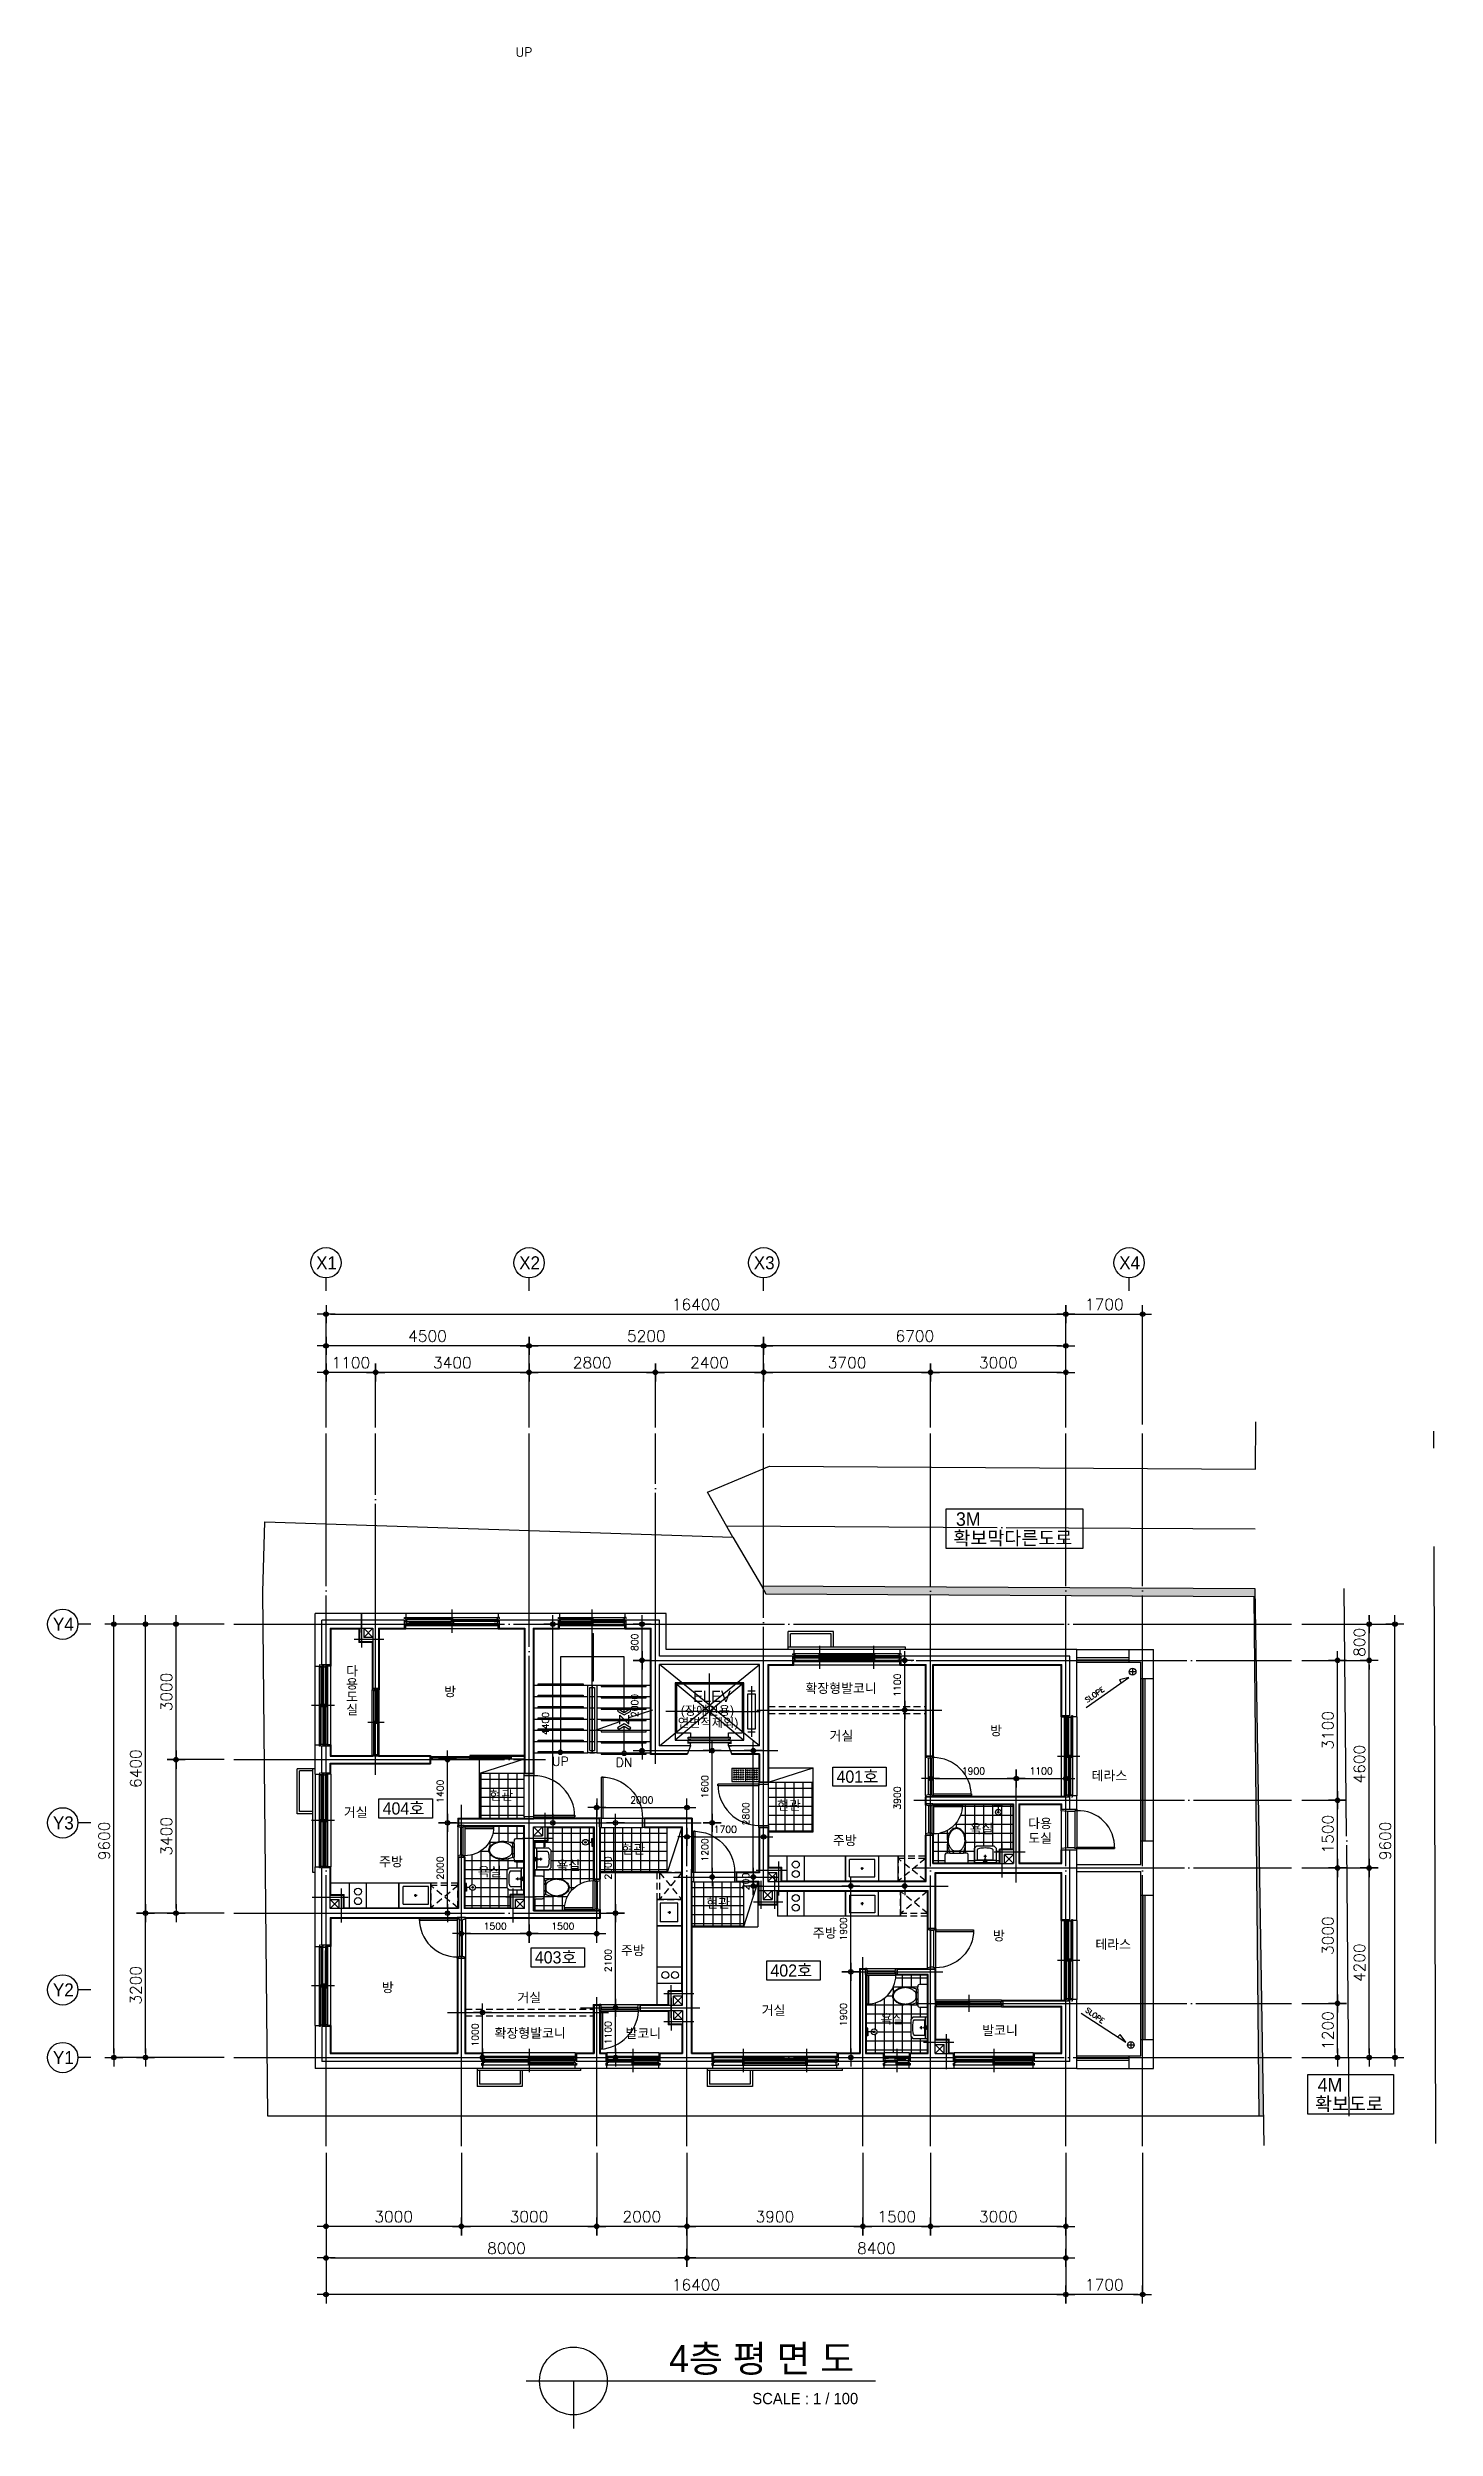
# Model space of a CAD drawing. Header units: millimetres. Extents: x 5537433 to 5830173, y -900794 to -778623.
# Drawn here: x 5621769 to 5652531, y -831370 to -778623 of the extents above; entities that cross this region are included whole.
import ezdxf
from ezdxf.enums import TextEntityAlignment as Align

# ---------------------------------------------------------------- set-up
doc = ezdxf.new("R2010")
doc.units = ezdxf.units.MM
doc.header["$LTSCALE"] = 100
doc.linetypes.add('CEN', pattern=[62, 60, -1, 0, -1])
doc.linetypes.add('HID', pattern=[2.3, 1.5, -0.8])
doc.layers.get('0').update_dxf_attribs({"linetype": 'CONTINUOUS'})
doc.layers.get('DEFPOINTS').update_dxf_attribs({"linetype": 'CONTINUOUS'})
for name, color, linetype in [('181', 181, 'CONTINUOUS'), ('60', 60, 'CONTINUOUS'), ('9', 9, 'CONTINUOUS'), ('CEN', 1, 'CEN'), ('COL', 2, 'CONTINUOUS'), ('COR', 4, 'CONTINUOUS'), ('DIM', 7, 'CONTINUOUS'), ('ETC', 6, 'CONTINUOUS'), ('FIN', 9, 'CONTINUOUS'), ('FUR', 181, 'CONTINUOUS'), ('HAT', 8, 'CONTINUOUS'), ('SYM', 7, 'CONTINUOUS'), ('WAL', 3, 'CONTINUOUS'), ('WID', 4, 'CONTINUOUS')]:
    doc.layers.add(name, color=color, linetype=linetype)
doc.styles.add('2', font='')
doc.styles.add('GHS', font='ROMANS.shx', dxfattribs={"bigfont": 'GHS.shx'})
doc.styles.add('HGTXT', font='romans.shx', dxfattribs={"bigfont": 'whgtxt.shx'})
doc.styles.get('2').set_extended_font_data('HYtbrB')
doc.dimstyles.get("Standard").update_dxf_attribs({"dimtxt": 0.18, "dimasz": 0.18, "dimexe": 0.18, "dimexo": 0.0625, "dimgap": 0.09, "dimtad": 0, "dimtih": 1, "dimtoh": 1, "dimdec": 4, "dimzin": 0, "dimdsep": 46, "dimtxsty": 'STANDARD', "dimcen": 0.09, "dimadec": 0, "dimazin": 0, "dimtfac": 1, "dimtdec": 4, "dimtofl": 0, "dimtmove": 0, "dimatfit": 3, "dimfxl": 1, "dimtolj": 1, "dimtzin": 0, "dimarcsym": 0})
pattern_1 = [(0, (-69881.65, -4384.8), (0, 200), []), (90, (-69881.65, -4384.8), (-200, 1e-14), [])]

msp = doc.modelspace()

# ---------------------------------------------------------------- texts
at = {"layer": '60', "color": 8, "style": 'GHS'}
msp.add_text('UP', height=200, dxfattribs=at).set_placement((5632328.9, -778723.3), align=Align.MIDDLE)
at = {"layer": '60', "linetype": 'Continuous', "style": '2'}
for s, p in [('X1', (5627953.3, -805545.5)), ('X2', (5632453.3, -805545.5)), ('X3', (5637653.3, -805545.5)), ('X4', (5645753.3, -805545.5)), ('Y4', (5622118.3, -813554.8)), ('Y3', (5622118.3, -817954.8)), ('Y2', (5622118.3, -821654.8)), ('Y1', (5622118.3, -823154.8))]:
    msp.add_text(s, height=288, dxfattribs=at).set_placement(p, align=Align.MIDDLE_CENTER)
at = {"layer": '60', "color": 8, "linetype": 'Continuous', "style": '2'}
for s, p in [('3M ', (5641903.9, -811373.3)), ('확보막다른도로', (5641846.7, -811793.3)), ('4M ', (5649921.8, -823909.4)), ('확보도로', (5649864.6, -824329.4))]:
    msp.add_text(s, height=300, dxfattribs=at).set_placement(p)
at = {"layer": '60', "style": '2'}
for s, height, p in [('용', 210, (5628387.6, -814978.9)), ('다', 210, (5628387.6, -814693.8)), ('방', 210, (5630559.3, -815148.9)), ('확장형발코니', 210, (5638566.4, -815076.1)), ('도', 210, (5628387.6, -815264.5)), ('실', 210, (5628387.6, -815550.1)), ('(장애인용)', 200, (5635805.5, -815563.5)), ('ELEV', 250, (5636076.2, -815274.7)), ('(연면적제외)', 200, (5635650.2, -815833)), ('거실', 210, (5639100.7, -816129.7)), ('방', 210, (5642660.1, -816015.2)), ('401호', 270, (5639256.9, -817065.5)), ('테라스', 210, (5644908.6, -817012.1)), ('404호', 270, (5629196, -817769.5)), ('현관', 210, (5631563.7, -817447.2)), ('현관', 210, (5637939.3, -817668.5)), ('거실', 210, (5628336.2, -817822.3)), ('욕실', 210, (5642208.1, -818185.3)), ('다용', 210, (5643505.1, -818070.9)), ('현관', 210, (5634488.8, -818639.4)), ('주방', 210, (5639175.1, -818447.2)), ('도실', 210, (5643505.1, -818397.3)), ('주방', 210, (5629118.2, -818917.8)), ('욕실', 210, (5631305, -819139)), ('욕실', 210, (5633048.1, -819001)), ('현관', 210, (5636368.5, -819835.5)), ('주방', 210, (5634476.1, -820885.5)), ('주방', 210, (5638731.5, -820497.8)), ('방', 210, (5642723.9, -820559.2)), ('테라스', 210, (5644994.4, -820749.1)), ('403호', 270, (5632569.2, -821068.9)), ('402호', 270, (5637791.6, -821360.4)), ('방', 210, (5629177.8, -821705.5)), ('거실', 210, (5632181.2, -821928.9)), ('거실', 210, (5637597.1, -822209.3)), ('욕실', 210, (5640229.1, -822401.3)), ('확장형발코니', 210, (5631674.6, -822715.6)), ('발코니', 210, (5634579.1, -822720.8)), ('발코니', 210, (5642486, -822655)), ('4층 평 면 도 ', 600, (5635547.2, -830123.3)), ('SCALE : 1 / 100', 250, (5637390.6, -830834))]:
    msp.add_text(s, height=height, dxfattribs=at).set_placement(p)
at = {"layer": '60', "style": 'HGTXT'}
for rotation, p in [(34.5882, (5645041.2, -815137.7)), (324.44957, (5644984.1, -822287.8))]:
    msp.add_text('SLOPE ', height=112.5, rotation=rotation, dxfattribs=at).set_placement(p, align=Align.CENTER)
at = {"layer": '60', "style": 'GHS'}
for s, p in [('UP', (5633134.4, -816593.4)), ('DN', (5634547, -816612.4))]:
    msp.add_text(s, height=200, dxfattribs=at).set_placement(p, align=Align.MIDDLE)

# ---------------------------------------------------------------- blocks, each defined once
blk = doc.blocks.new('Z_DOT')
at = {"layer": 'DIM', "color": 7}
for p, q in [((-2, 0), (2, 0)), ((0, -2), (0, 2))]:
    blk.add_line(p, q, dxfattribs=at)
for radius in [0.5, 0.25]:
    blk.add_circle((0, 0), radius, dxfattribs=at)
blk = doc.blocks.new('*D44')
at = {"layer": 'DEFPOINTS', "color": 0, "linetype": 'Continuous', "transparency": 16777216}
for p in [(5627941, -807384), (5627941, -809493), (5632441, -809493)]:
    blk.add_point(p, dxfattribs=at)
at = {"layer": 'DIM', "color": 0, "linetype": 'Continuous', "lineweight": -2, "transparency": 16777216}
for p, q in [((5627941, -809193), (5627941, -807384)), ((5632341, -807384), (5628041, -807384)), ((5632441, -809193), (5632441, -807384))]:
    blk.add_line(p, q, dxfattribs=at)
at = {"layer": 'DIM', "color": 0, "linetype": 'Continuous', "lineweight": -2, "transparency": 16777216, "xscale": 100, "yscale": 100, "zscale": 100, "rotation": 180}
blk.add_blockref('Z_DOT', (5627941, -807384), dxfattribs=at)
at = {"layer": 'DIM', "color": 0, "linetype": 'Continuous', "lineweight": -2, "transparency": 16777216, "xscale": 100, "yscale": 100, "zscale": 100}
blk.add_blockref('Z_DOT', (5632441, -807384), dxfattribs=at)
at = {"layer": 'DIM', "color": 60, "linetype": 'Continuous', "transparency": 16777216, "insert": (5630191, -807169), "char_height": 250, "attachment_point": 5, "style": 'GHS'}
blk.add_mtext('\\A1;4500', dxfattribs=at)
blk = doc.blocks.new('*D45')
at = {"layer": 'DEFPOINTS', "color": 0, "linetype": 'Continuous', "transparency": 16777216}
for p in [(5644341, -806684), (5627941, -809427), (5644341, -809427)]:
    blk.add_point(p, dxfattribs=at)
at = {"layer": 'DIM', "color": 0, "linetype": 'Continuous', "lineweight": -2, "transparency": 16777216}
for p, q in [((5627941, -809127), (5627941, -806684)), ((5628041, -806684), (5644241, -806684)), ((5644341, -809127), (5644341, -806684))]:
    blk.add_line(p, q, dxfattribs=at)
at = {"layer": 'DIM', "color": 0, "linetype": 'Continuous', "lineweight": -2, "transparency": 16777216, "xscale": 100, "yscale": 100, "zscale": 100, "rotation": 180}
blk.add_blockref('Z_DOT', (5627941, -806684), dxfattribs=at)
at = {"layer": 'DIM', "color": 0, "linetype": 'Continuous', "lineweight": -2, "transparency": 16777216, "xscale": 100, "yscale": 100, "zscale": 100}
blk.add_blockref('Z_DOT', (5644341, -806684), dxfattribs=at)
at = {"layer": 'DIM', "color": 60, "linetype": 'Continuous', "transparency": 16777216, "insert": (5636141, -806469), "char_height": 250, "attachment_point": 5, "style": 'GHS'}
blk.add_mtext('\\A1;16400', dxfattribs=at)
blk = doc.blocks.new('*D46')
at = {"layer": 'DEFPOINTS', "color": 0, "linetype": 'Continuous', "transparency": 16777216}
for p in [(5632441, -807384), (5632441, -809493), (5637641, -809493)]:
    blk.add_point(p, dxfattribs=at)
at = {"layer": 'DIM', "color": 0, "linetype": 'Continuous', "lineweight": -2, "transparency": 16777216}
for p, q in [((5632441, -809193), (5632441, -807384)), ((5637541, -807384), (5632541, -807384)), ((5637641, -809193), (5637641, -807384))]:
    blk.add_line(p, q, dxfattribs=at)
at = {"layer": 'DIM', "color": 0, "linetype": 'Continuous', "lineweight": -2, "transparency": 16777216, "xscale": 100, "yscale": 100, "zscale": 100, "rotation": 180}
blk.add_blockref('Z_DOT', (5632441, -807384), dxfattribs=at)
at = {"layer": 'DIM', "color": 0, "linetype": 'Continuous', "lineweight": -2, "transparency": 16777216, "xscale": 100, "yscale": 100, "zscale": 100}
blk.add_blockref('Z_DOT', (5637641, -807384), dxfattribs=at)
at = {"layer": 'DIM', "color": 60, "linetype": 'Continuous', "transparency": 16777216, "insert": (5635041, -807169), "char_height": 250, "attachment_point": 5, "style": 'GHS'}
blk.add_mtext('\\A1;5200', dxfattribs=at)
blk = doc.blocks.new('*D47')
at = {"layer": 'DEFPOINTS', "color": 0, "linetype": 'Continuous', "transparency": 16777216}
for p in [(5627941, -807974), (5627941, -809493), (5629041, -809493)]:
    blk.add_point(p, dxfattribs=at)
at = {"layer": 'DIM', "color": 0, "linetype": 'Continuous', "lineweight": -2, "transparency": 16777216}
for p, q in [((5627941, -809193), (5627941, -807974)), ((5628941, -807974), (5628041, -807974)), ((5629041, -809193), (5629041, -807974))]:
    blk.add_line(p, q, dxfattribs=at)
at = {"layer": 'DIM', "color": 0, "linetype": 'Continuous', "lineweight": -2, "transparency": 16777216, "xscale": 100, "yscale": 100, "zscale": 100, "rotation": 180}
blk.add_blockref('Z_DOT', (5627941, -807974), dxfattribs=at)
at = {"layer": 'DIM', "color": 0, "linetype": 'Continuous', "lineweight": -2, "transparency": 16777216, "xscale": 100, "yscale": 100, "zscale": 100}
blk.add_blockref('Z_DOT', (5629041, -807974), dxfattribs=at)
at = {"layer": 'DIM', "color": 60, "linetype": 'Continuous', "transparency": 16777216, "insert": (5628491, -807759), "char_height": 250, "attachment_point": 5, "style": 'GHS'}
blk.add_mtext('\\A1;1100', dxfattribs=at)
blk = doc.blocks.new('*D48')
at = {"layer": 'DEFPOINTS', "color": 0, "linetype": 'Continuous', "transparency": 16777216}
for p in [(5629041, -807974), (5629041, -809493), (5632441, -809493)]:
    blk.add_point(p, dxfattribs=at)
at = {"layer": 'DIM', "color": 0, "linetype": 'Continuous', "lineweight": -2, "transparency": 16777216}
for p, q in [((5629041, -809193), (5629041, -807974)), ((5632341, -807974), (5629141, -807974)), ((5632441, -809193), (5632441, -807974))]:
    blk.add_line(p, q, dxfattribs=at)
at = {"layer": 'DIM', "color": 0, "linetype": 'Continuous', "lineweight": -2, "transparency": 16777216, "xscale": 100, "yscale": 100, "zscale": 100, "rotation": 180}
blk.add_blockref('Z_DOT', (5629041, -807974), dxfattribs=at)
at = {"layer": 'DIM', "color": 0, "linetype": 'Continuous', "lineweight": -2, "transparency": 16777216, "xscale": 100, "yscale": 100, "zscale": 100}
blk.add_blockref('Z_DOT', (5632441, -807974), dxfattribs=at)
at = {"layer": 'DIM', "color": 60, "linetype": 'Continuous', "transparency": 16777216, "insert": (5630741, -807759), "char_height": 250, "attachment_point": 5, "style": 'GHS'}
blk.add_mtext('\\A1;3400', dxfattribs=at)
blk = doc.blocks.new('*D49')
at = {"layer": 'DEFPOINTS', "color": 0, "linetype": 'Continuous', "transparency": 16777216}
for p in [(5632441, -807974), (5632441, -809493), (5635241, -809493)]:
    blk.add_point(p, dxfattribs=at)
at = {"layer": 'DIM', "color": 0, "linetype": 'Continuous', "lineweight": -2, "transparency": 16777216}
for p, q in [((5632441, -809193), (5632441, -807974)), ((5635141, -807974), (5632541, -807974)), ((5635241, -809193), (5635241, -807974))]:
    blk.add_line(p, q, dxfattribs=at)
at = {"layer": 'DIM', "color": 0, "linetype": 'Continuous', "lineweight": -2, "transparency": 16777216, "xscale": 100, "yscale": 100, "zscale": 100, "rotation": 180}
blk.add_blockref('Z_DOT', (5632441, -807974), dxfattribs=at)
at = {"layer": 'DIM', "color": 0, "linetype": 'Continuous', "lineweight": -2, "transparency": 16777216, "xscale": 100, "yscale": 100, "zscale": 100}
blk.add_blockref('Z_DOT', (5635241, -807974), dxfattribs=at)
at = {"layer": 'DIM', "color": 60, "linetype": 'Continuous', "transparency": 16777216, "insert": (5633841, -807759), "char_height": 250, "attachment_point": 5, "style": 'GHS'}
blk.add_mtext('\\A1;2800', dxfattribs=at)
blk = doc.blocks.new('*D50')
at = {"layer": 'DEFPOINTS', "color": 0, "linetype": 'Continuous', "transparency": 16777216}
for p in [(5635241, -807974), (5635241, -809493), (5637641, -809493)]:
    blk.add_point(p, dxfattribs=at)
at = {"layer": 'DIM', "color": 0, "linetype": 'Continuous', "lineweight": -2, "transparency": 16777216}
for p, q in [((5635241, -809193), (5635241, -807974)), ((5637541, -807974), (5635341, -807974)), ((5637641, -809193), (5637641, -807974))]:
    blk.add_line(p, q, dxfattribs=at)
at = {"layer": 'DIM', "color": 0, "linetype": 'Continuous', "lineweight": -2, "transparency": 16777216, "xscale": 100, "yscale": 100, "zscale": 100, "rotation": 180}
blk.add_blockref('Z_DOT', (5635241, -807974), dxfattribs=at)
at = {"layer": 'DIM', "color": 0, "linetype": 'Continuous', "lineweight": -2, "transparency": 16777216, "xscale": 100, "yscale": 100, "zscale": 100}
blk.add_blockref('Z_DOT', (5637641, -807974), dxfattribs=at)
at = {"layer": 'DIM', "color": 60, "linetype": 'Continuous', "transparency": 16777216, "insert": (5636441, -807759), "char_height": 250, "attachment_point": 5, "style": 'GHS'}
blk.add_mtext('\\A1;2400', dxfattribs=at)
blk = doc.blocks.new('*D51')
at = {"layer": 'DEFPOINTS', "color": 0, "linetype": 'Continuous', "transparency": 16777216}
for p in [(5637641, -807974), (5637641, -809493), (5641341, -809493)]:
    blk.add_point(p, dxfattribs=at)
at = {"layer": 'DIM', "color": 0, "linetype": 'Continuous', "lineweight": -2, "transparency": 16777216}
for p, q in [((5637641, -809193), (5637641, -807974)), ((5641241, -807974), (5637741, -807974)), ((5641341, -809193), (5641341, -807974))]:
    blk.add_line(p, q, dxfattribs=at)
at = {"layer": 'DIM', "color": 0, "linetype": 'Continuous', "lineweight": -2, "transparency": 16777216, "xscale": 100, "yscale": 100, "zscale": 100, "rotation": 180}
blk.add_blockref('Z_DOT', (5637641, -807974), dxfattribs=at)
at = {"layer": 'DIM', "color": 0, "linetype": 'Continuous', "lineweight": -2, "transparency": 16777216, "xscale": 100, "yscale": 100, "zscale": 100}
blk.add_blockref('Z_DOT', (5641341, -807974), dxfattribs=at)
at = {"layer": 'DIM', "color": 60, "linetype": 'Continuous', "transparency": 16777216, "insert": (5639491, -807759), "char_height": 250, "attachment_point": 5, "style": 'GHS'}
blk.add_mtext('\\A1;3700', dxfattribs=at)
blk = doc.blocks.new('*D52')
at = {"layer": 'DEFPOINTS', "color": 0, "linetype": 'Continuous', "transparency": 16777216}
for p in [(5641341, -807974), (5641341, -809493), (5644341, -809493)]:
    blk.add_point(p, dxfattribs=at)
at = {"layer": 'DIM', "color": 0, "linetype": 'Continuous', "lineweight": -2, "transparency": 16777216}
for p, q in [((5641341, -809193), (5641341, -807974)), ((5644241, -807974), (5641441, -807974)), ((5644341, -809193), (5644341, -807974))]:
    blk.add_line(p, q, dxfattribs=at)
at = {"layer": 'DIM', "color": 0, "linetype": 'Continuous', "lineweight": -2, "transparency": 16777216, "xscale": 100, "yscale": 100, "zscale": 100, "rotation": 180}
blk.add_blockref('Z_DOT', (5641341, -807974), dxfattribs=at)
at = {"layer": 'DIM', "color": 0, "linetype": 'Continuous', "lineweight": -2, "transparency": 16777216, "xscale": 100, "yscale": 100, "zscale": 100}
blk.add_blockref('Z_DOT', (5644341, -807974), dxfattribs=at)
at = {"layer": 'DIM', "color": 60, "linetype": 'Continuous', "transparency": 16777216, "insert": (5642841, -807759), "char_height": 250, "attachment_point": 5, "style": 'GHS'}
blk.add_mtext('\\A1;3000', dxfattribs=at)
blk = doc.blocks.new('*D53')
at = {"layer": 'DEFPOINTS', "color": 0, "linetype": 'Continuous', "transparency": 16777216}
for p in [(5649312, -818954), (5651062, -818954), (5649312, -823154)]:
    blk.add_point(p, dxfattribs=at)
at = {"layer": 'DIM', "color": 0, "linetype": 'Continuous', "lineweight": -2, "transparency": 16777216}
for p, q in [((5649612, -818954), (5651062, -818954)), ((5651062, -823054), (5651062, -819054)), ((5649612, -823154), (5651062, -823154))]:
    blk.add_line(p, q, dxfattribs=at)
at = {"layer": 'DIM', "color": 0, "linetype": 'Continuous', "lineweight": -2, "transparency": 16777216, "xscale": 100, "yscale": 100, "zscale": 100}
for p, rotation in [((5651062, -818954), 90), ((5651062, -823154), 270)]:
    blk.add_blockref('Z_DOT', p, dxfattribs=dict(at, rotation=rotation))
at = {"layer": 'DIM', "color": 60, "linetype": 'Continuous', "transparency": 16777216, "insert": (5650847, -821054), "char_height": 250, "attachment_point": 5, "rotation": 90, "style": 'GHS'}
blk.add_mtext('\\A1;4200', dxfattribs=at)
blk = doc.blocks.new('*D54')
at = {"layer": 'DEFPOINTS', "color": 0, "linetype": 'Continuous', "transparency": 16777216}
for p in [(5649270, -814354), (5650362, -814354), (5649270, -817454)]:
    blk.add_point(p, dxfattribs=at)
at = {"layer": 'DIM', "color": 0, "linetype": 'Continuous', "lineweight": -2, "transparency": 16777216}
for p, q in [((5649570, -814354), (5650362, -814354)), ((5650362, -817354), (5650362, -814454)), ((5649570, -817454), (5650362, -817454))]:
    blk.add_line(p, q, dxfattribs=at)
at = {"layer": 'DIM', "color": 0, "linetype": 'Continuous', "lineweight": -2, "transparency": 16777216, "xscale": 100, "yscale": 100, "zscale": 100}
for p, rotation in [((5650362, -814354), 90), ((5650362, -817454), 270)]:
    blk.add_blockref('Z_DOT', p, dxfattribs=dict(at, rotation=rotation))
at = {"layer": 'DIM', "color": 60, "linetype": 'Continuous', "transparency": 16777216, "insert": (5650147, -815904), "char_height": 250, "attachment_point": 5, "rotation": 90, "style": 'GHS'}
blk.add_mtext('\\A1;3100', dxfattribs=at)
blk = doc.blocks.new('*D55')
at = {"layer": 'DEFPOINTS', "color": 0, "linetype": 'Continuous', "transparency": 16777216}
for p in [(5627941, -825033), (5635941, -825033), (5635941, -827594)]:
    blk.add_point(p, dxfattribs=at)
at = {"layer": 'DIM', "color": 0, "linetype": 'Continuous', "lineweight": -2, "transparency": 16777216}
for p, q in [((5627941, -825333), (5627941, -827594)), ((5635941, -825333), (5635941, -827594)), ((5628041, -827594), (5635841, -827594))]:
    blk.add_line(p, q, dxfattribs=at)
at = {"layer": 'DIM', "color": 0, "linetype": 'Continuous', "lineweight": -2, "transparency": 16777216, "xscale": 100, "yscale": 100, "zscale": 100, "rotation": 180}
blk.add_blockref('Z_DOT', (5627941, -827594), dxfattribs=at)
at = {"layer": 'DIM', "color": 0, "linetype": 'Continuous', "lineweight": -2, "transparency": 16777216, "xscale": 100, "yscale": 100, "zscale": 100}
blk.add_blockref('Z_DOT', (5635941, -827594), dxfattribs=at)
at = {"layer": 'DIM', "color": 60, "linetype": 'Continuous', "transparency": 16777216, "insert": (5631941, -827379), "char_height": 250, "attachment_point": 5, "style": 'GHS'}
blk.add_mtext('\\A1;8000', dxfattribs=at)
blk = doc.blocks.new('*D56')
at = {"layer": 'DEFPOINTS', "color": 0, "linetype": 'Continuous', "transparency": 16777216}
for p in [(5627941, -824967), (5644341, -824967), (5627941, -828404)]:
    blk.add_point(p, dxfattribs=at)
at = {"layer": 'DIM', "color": 0, "linetype": 'Continuous', "lineweight": -2, "transparency": 16777216}
for p, q in [((5627941, -825267), (5627941, -828404)), ((5644341, -825267), (5644341, -828404)), ((5644241, -828404), (5628041, -828404))]:
    blk.add_line(p, q, dxfattribs=at)
at = {"layer": 'DIM', "color": 0, "linetype": 'Continuous', "lineweight": -2, "transparency": 16777216, "xscale": 100, "yscale": 100, "zscale": 100, "rotation": 180}
blk.add_blockref('Z_DOT', (5627941, -828404), dxfattribs=at)
at = {"layer": 'DIM', "color": 0, "linetype": 'Continuous', "lineweight": -2, "transparency": 16777216, "xscale": 100, "yscale": 100, "zscale": 100}
blk.add_blockref('Z_DOT', (5644341, -828404), dxfattribs=at)
at = {"layer": 'DIM', "color": 60, "linetype": 'Continuous', "transparency": 16777216, "insert": (5636141, -828189), "char_height": 250, "attachment_point": 5, "style": 'GHS'}
blk.add_mtext('\\A1;16400', dxfattribs=at)
blk = doc.blocks.new('*D57')
at = {"layer": 'DEFPOINTS', "color": 0, "linetype": 'Continuous', "transparency": 16777216}
for p in [(5627941, -824967), (5630941, -824967), (5627941, -826894)]:
    blk.add_point(p, dxfattribs=at)
at = {"layer": 'DIM', "color": 0, "linetype": 'Continuous', "lineweight": -2, "transparency": 16777216}
for p, q in [((5627941, -825267), (5627941, -826894)), ((5630941, -825267), (5630941, -826894)), ((5630841, -826894), (5628041, -826894))]:
    blk.add_line(p, q, dxfattribs=at)
at = {"layer": 'DIM', "color": 0, "linetype": 'Continuous', "lineweight": -2, "transparency": 16777216, "xscale": 100, "yscale": 100, "zscale": 100, "rotation": 180}
blk.add_blockref('Z_DOT', (5627941, -826894), dxfattribs=at)
at = {"layer": 'DIM', "color": 0, "linetype": 'Continuous', "lineweight": -2, "transparency": 16777216, "xscale": 100, "yscale": 100, "zscale": 100}
blk.add_blockref('Z_DOT', (5630941, -826894), dxfattribs=at)
at = {"layer": 'DIM', "color": 60, "linetype": 'Continuous', "transparency": 16777216, "insert": (5629441, -826679), "char_height": 250, "attachment_point": 5, "style": 'GHS'}
blk.add_mtext('\\A1;3000', dxfattribs=at)
blk = doc.blocks.new('*D58')
at = {"layer": 'DEFPOINTS', "color": 0, "linetype": 'Continuous', "transparency": 16777216}
for p in [(5623939, -819954), (5625980, -819954), (5625980, -823154)]:
    blk.add_point(p, dxfattribs=at)
at = {"layer": 'DIM', "color": 0, "linetype": 'Continuous', "lineweight": -2, "transparency": 16777216}
for p, q in [((5625680, -819954), (5623939, -819954)), ((5623939, -823054), (5623939, -820054)), ((5625680, -823154), (5623939, -823154))]:
    blk.add_line(p, q, dxfattribs=at)
at = {"layer": 'DIM', "color": 0, "linetype": 'Continuous', "lineweight": -2, "transparency": 16777216, "xscale": 100, "yscale": 100, "zscale": 100}
for p, rotation in [((5623939, -819954), 90), ((5623939, -823154), 270)]:
    blk.add_blockref('Z_DOT', p, dxfattribs=dict(at, rotation=rotation))
at = {"layer": 'DIM', "color": 60, "linetype": 'Continuous', "transparency": 16777216, "insert": (5623724, -821554), "char_height": 250, "attachment_point": 5, "rotation": 90, "style": 'GHS'}
blk.add_mtext('\\A1;3200', dxfattribs=at)
blk = doc.blocks.new('*D59')
at = {"layer": 'DEFPOINTS', "color": 0, "linetype": 'Continuous', "transparency": 16777216}
for p in [(5623239, -813554), (5625937, -813554), (5625937, -823154)]:
    blk.add_point(p, dxfattribs=at)
at = {"layer": 'DIM', "color": 0, "linetype": 'Continuous', "lineweight": -2, "transparency": 16777216}
for p, q in [((5625637, -813554), (5623239, -813554)), ((5623239, -823054), (5623239, -813654)), ((5625637, -823154), (5623239, -823154))]:
    blk.add_line(p, q, dxfattribs=at)
at = {"layer": 'DIM', "color": 0, "linetype": 'Continuous', "lineweight": -2, "transparency": 16777216, "xscale": 100, "yscale": 100, "zscale": 100}
for p, rotation in [((5623239, -813554), 90), ((5623239, -823154), 270)]:
    blk.add_blockref('Z_DOT', p, dxfattribs=dict(at, rotation=rotation))
at = {"layer": 'DIM', "color": 60, "linetype": 'Continuous', "transparency": 16777216, "insert": (5623024, -818354), "char_height": 250, "attachment_point": 5, "rotation": 90, "style": 'GHS'}
blk.add_mtext('\\A1;9600', dxfattribs=at)
blk = doc.blocks.new('*D60')
at = {"layer": 'DEFPOINTS', "color": 0, "linetype": 'Continuous', "transparency": 16777216}
for p in [(5623939, -813554), (5625980, -813554), (5625980, -819954)]:
    blk.add_point(p, dxfattribs=at)
at = {"layer": 'DIM', "color": 0, "linetype": 'Continuous', "lineweight": -2, "transparency": 16777216}
for p, q in [((5625680, -813554), (5623939, -813554)), ((5623939, -819854), (5623939, -813654)), ((5625680, -819954), (5623939, -819954))]:
    blk.add_line(p, q, dxfattribs=at)
at = {"layer": 'DIM', "color": 0, "linetype": 'Continuous', "lineweight": -2, "transparency": 16777216, "xscale": 100, "yscale": 100, "zscale": 100}
for p, rotation in [((5623939, -813554), 90), ((5623939, -819954), 270)]:
    blk.add_blockref('Z_DOT', p, dxfattribs=dict(at, rotation=rotation))
at = {"layer": 'DIM', "color": 60, "linetype": 'Continuous', "transparency": 16777216, "insert": (5623724, -816754), "char_height": 250, "attachment_point": 5, "rotation": 90, "style": 'GHS'}
blk.add_mtext('\\A1;6400', dxfattribs=at)
blk = doc.blocks.new('*D61')
at = {"layer": 'DEFPOINTS', "color": 0, "linetype": 'Continuous', "transparency": 16777216}
for p in [(5649270, -813554), (5651634, -813554), (5649270, -823154)]:
    blk.add_point(p, dxfattribs=at)
at = {"layer": 'DIM', "color": 0, "linetype": 'Continuous', "lineweight": -2, "transparency": 16777216}
for p, q in [((5649570, -813554), (5651634, -813554)), ((5651634, -823054), (5651634, -813654)), ((5649570, -823154), (5651634, -823154))]:
    blk.add_line(p, q, dxfattribs=at)
at = {"layer": 'DIM', "color": 0, "linetype": 'Continuous', "lineweight": -2, "transparency": 16777216, "xscale": 100, "yscale": 100, "zscale": 100}
for p, rotation in [((5651634, -813554), 90), ((5651634, -823154), 270)]:
    blk.add_blockref('Z_DOT', p, dxfattribs=dict(at, rotation=rotation))
at = {"layer": 'DIM', "color": 60, "linetype": 'Continuous', "transparency": 16777216, "insert": (5651419, -818354), "char_height": 250, "attachment_point": 5, "rotation": 90, "style": 'GHS'}
blk.add_mtext('\\A1;9600', dxfattribs=at)
blk = doc.blocks.new('*D62')
at = {"layer": 'DEFPOINTS', "color": 0, "linetype": 'Continuous', "transparency": 16777216}
for p in [(5649312, -813554), (5651062, -813554), (5649312, -814354)]:
    blk.add_point(p, dxfattribs=at)
at = {"layer": 'DIM', "color": 0, "linetype": 'Continuous', "lineweight": -2, "transparency": 16777216}
for p, q in [((5649612, -813554), (5651062, -813554)), ((5651062, -813454), (5651062, -813354)), ((5651062, -814354), (5651062, -813554)), ((5649612, -814354), (5651062, -814354)), ((5651062, -814454), (5651062, -814554))]:
    blk.add_line(p, q, dxfattribs=at)
at = {"layer": 'DIM', "color": 0, "linetype": 'Continuous', "lineweight": -2, "transparency": 16777216, "xscale": 100, "yscale": 100, "zscale": 100}
for p, rotation in [((5651062, -813554), 270), ((5651062, -814354), 90)]:
    blk.add_blockref('Z_DOT', p, dxfattribs=dict(at, rotation=rotation))
at = {"layer": 'DIM', "color": 60, "linetype": 'Continuous', "transparency": 16777216, "insert": (5650847, -813954), "char_height": 250, "attachment_point": 5, "rotation": 90, "style": 'GHS'}
blk.add_mtext('\\A1;800', dxfattribs=at)
blk = doc.blocks.new('*D63')
at = {"layer": 'DEFPOINTS', "color": 0, "linetype": 'Continuous', "transparency": 16777216}
for p in [(5649312, -814354), (5651062, -814354), (5649312, -818954)]:
    blk.add_point(p, dxfattribs=at)
at = {"layer": 'DIM', "color": 0, "linetype": 'Continuous', "lineweight": -2, "transparency": 16777216}
for p, q in [((5649612, -814354), (5651062, -814354)), ((5651062, -818854), (5651062, -814454)), ((5649612, -818954), (5651062, -818954))]:
    blk.add_line(p, q, dxfattribs=at)
at = {"layer": 'DIM', "color": 0, "linetype": 'Continuous', "lineweight": -2, "transparency": 16777216, "xscale": 100, "yscale": 100, "zscale": 100}
for p, rotation in [((5651062, -814354), 90), ((5651062, -818954), 270)]:
    blk.add_blockref('Z_DOT', p, dxfattribs=dict(at, rotation=rotation))
at = {"layer": 'DIM', "color": 60, "linetype": 'Continuous', "transparency": 16777216, "insert": (5650847, -816654), "char_height": 250, "attachment_point": 5, "rotation": 90, "style": 'GHS'}
blk.add_mtext('\\A1;4600', dxfattribs=at)
blk = doc.blocks.new('*D64')
at = {"layer": 'DEFPOINTS', "color": 0, "linetype": 'Continuous', "transparency": 16777216}
for p in [(5649270, -821954), (5650362, -821954), (5649270, -823154)]:
    blk.add_point(p, dxfattribs=at)
at = {"layer": 'DIM', "color": 0, "linetype": 'Continuous', "lineweight": -2, "transparency": 16777216}
for p, q in [((5649570, -821954), (5650362, -821954)), ((5650362, -823054), (5650362, -822054)), ((5649570, -823154), (5650362, -823154))]:
    blk.add_line(p, q, dxfattribs=at)
at = {"layer": 'DIM', "color": 0, "linetype": 'Continuous', "lineweight": -2, "transparency": 16777216, "xscale": 100, "yscale": 100, "zscale": 100}
for p, rotation in [((5650362, -821954), 90), ((5650362, -823154), 270)]:
    blk.add_blockref('Z_DOT', p, dxfattribs=dict(at, rotation=rotation))
at = {"layer": 'DIM', "color": 60, "linetype": 'Continuous', "transparency": 16777216, "insert": (5650147, -822554), "char_height": 250, "attachment_point": 5, "rotation": 90, "style": 'GHS'}
blk.add_mtext('\\A1;1200', dxfattribs=at)
blk = doc.blocks.new('*D65')
at = {"layer": 'DEFPOINTS', "color": 0, "linetype": 'Continuous', "transparency": 16777216}
for p in [(5635941, -825033), (5644341, -825033), (5644341, -827594)]:
    blk.add_point(p, dxfattribs=at)
at = {"layer": 'DIM', "color": 0, "linetype": 'Continuous', "lineweight": -2, "transparency": 16777216}
for p, q in [((5635941, -825333), (5635941, -827594)), ((5644341, -825333), (5644341, -827594)), ((5636041, -827594), (5644241, -827594))]:
    blk.add_line(p, q, dxfattribs=at)
at = {"layer": 'DIM', "color": 0, "linetype": 'Continuous', "lineweight": -2, "transparency": 16777216, "xscale": 100, "yscale": 100, "zscale": 100, "rotation": 180}
blk.add_blockref('Z_DOT', (5635941, -827594), dxfattribs=at)
at = {"layer": 'DIM', "color": 0, "linetype": 'Continuous', "lineweight": -2, "transparency": 16777216, "xscale": 100, "yscale": 100, "zscale": 100}
blk.add_blockref('Z_DOT', (5644341, -827594), dxfattribs=at)
at = {"layer": 'DIM', "color": 60, "linetype": 'Continuous', "transparency": 16777216, "insert": (5640141, -827379), "char_height": 250, "attachment_point": 5, "style": 'GHS'}
blk.add_mtext('\\A1;8400', dxfattribs=at)
blk = doc.blocks.new('*D66')
at = {"layer": 'DEFPOINTS', "color": 0, "linetype": 'Continuous', "transparency": 16777216}
for p in [(5635941, -824967), (5639841, -824967), (5635941, -826894)]:
    blk.add_point(p, dxfattribs=at)
at = {"layer": 'DIM', "color": 0, "linetype": 'Continuous', "lineweight": -2, "transparency": 16777216}
for p, q in [((5635941, -825267), (5635941, -826894)), ((5639841, -825267), (5639841, -826894)), ((5639741, -826894), (5636041, -826894))]:
    blk.add_line(p, q, dxfattribs=at)
at = {"layer": 'DIM', "color": 0, "linetype": 'Continuous', "lineweight": -2, "transparency": 16777216, "xscale": 100, "yscale": 100, "zscale": 100, "rotation": 180}
blk.add_blockref('Z_DOT', (5635941, -826894), dxfattribs=at)
at = {"layer": 'DIM', "color": 0, "linetype": 'Continuous', "lineweight": -2, "transparency": 16777216, "xscale": 100, "yscale": 100, "zscale": 100}
blk.add_blockref('Z_DOT', (5639841, -826894), dxfattribs=at)
at = {"layer": 'DIM', "color": 60, "linetype": 'Continuous', "transparency": 16777216, "insert": (5637891, -826679), "char_height": 250, "attachment_point": 5, "style": 'GHS'}
blk.add_mtext('\\A1;3900', dxfattribs=at)
blk = doc.blocks.new('*D67')
at = {"layer": 'DEFPOINTS', "color": 0, "linetype": 'Continuous', "transparency": 16777216}
for p in [(5641341, -824967), (5644341, -824967), (5641341, -826894)]:
    blk.add_point(p, dxfattribs=at)
at = {"layer": 'DIM', "color": 0, "linetype": 'Continuous', "lineweight": -2, "transparency": 16777216}
for p, q in [((5641341, -825267), (5641341, -826894)), ((5644341, -825267), (5644341, -826894)), ((5644241, -826894), (5641441, -826894))]:
    blk.add_line(p, q, dxfattribs=at)
at = {"layer": 'DIM', "color": 0, "linetype": 'Continuous', "lineweight": -2, "transparency": 16777216, "xscale": 100, "yscale": 100, "zscale": 100, "rotation": 180}
blk.add_blockref('Z_DOT', (5641341, -826894), dxfattribs=at)
at = {"layer": 'DIM', "color": 0, "linetype": 'Continuous', "lineweight": -2, "transparency": 16777216, "xscale": 100, "yscale": 100, "zscale": 100}
blk.add_blockref('Z_DOT', (5644341, -826894), dxfattribs=at)
at = {"layer": 'DIM', "color": 60, "linetype": 'Continuous', "transparency": 16777216, "insert": (5642841, -826679), "char_height": 250, "attachment_point": 5, "style": 'GHS'}
blk.add_mtext('\\A1;3000', dxfattribs=at)
blk = doc.blocks.new('*D68')
at = {"layer": 'DEFPOINTS', "color": 0, "linetype": 'Continuous', "transparency": 16777216}
for p in [(5637641, -807384), (5637641, -809493), (5644341, -809493)]:
    blk.add_point(p, dxfattribs=at)
at = {"layer": 'DIM', "color": 0, "linetype": 'Continuous', "lineweight": -2, "transparency": 16777216}
for p, q in [((5637641, -809193), (5637641, -807384)), ((5644241, -807384), (5637741, -807384)), ((5644341, -809193), (5644341, -807384))]:
    blk.add_line(p, q, dxfattribs=at)
at = {"layer": 'DIM', "color": 0, "linetype": 'Continuous', "lineweight": -2, "transparency": 16777216, "xscale": 100, "yscale": 100, "zscale": 100, "rotation": 180}
blk.add_blockref('Z_DOT', (5637641, -807384), dxfattribs=at)
at = {"layer": 'DIM', "color": 0, "linetype": 'Continuous', "lineweight": -2, "transparency": 16777216, "xscale": 100, "yscale": 100, "zscale": 100}
blk.add_blockref('Z_DOT', (5644341, -807384), dxfattribs=at)
at = {"layer": 'DIM', "color": 60, "linetype": 'Continuous', "transparency": 16777216, "insert": (5640991, -807169), "char_height": 250, "attachment_point": 5, "style": 'GHS'}
blk.add_mtext('\\A1;6700', dxfattribs=at)
blk = doc.blocks.new('*D69')
at = {"layer": 'DEFPOINTS', "color": 0, "linetype": 'Continuous', "transparency": 16777216}
for p in [(5630941, -824967), (5633941, -824967), (5630941, -826894)]:
    blk.add_point(p, dxfattribs=at)
at = {"layer": 'DIM', "color": 0, "linetype": 'Continuous', "lineweight": -2, "transparency": 16777216}
for p, q in [((5630941, -825267), (5630941, -826894)), ((5633941, -825267), (5633941, -826894)), ((5633841, -826894), (5631041, -826894))]:
    blk.add_line(p, q, dxfattribs=at)
at = {"layer": 'DIM', "color": 0, "linetype": 'Continuous', "lineweight": -2, "transparency": 16777216, "xscale": 100, "yscale": 100, "zscale": 100, "rotation": 180}
blk.add_blockref('Z_DOT', (5630941, -826894), dxfattribs=at)
at = {"layer": 'DIM', "color": 0, "linetype": 'Continuous', "lineweight": -2, "transparency": 16777216, "xscale": 100, "yscale": 100, "zscale": 100}
blk.add_blockref('Z_DOT', (5633941, -826894), dxfattribs=at)
at = {"layer": 'DIM', "color": 60, "linetype": 'Continuous', "transparency": 16777216, "insert": (5632441, -826679), "char_height": 250, "attachment_point": 5, "style": 'GHS'}
blk.add_mtext('\\A1;3000', dxfattribs=at)
blk = doc.blocks.new('*D70')
at = {"layer": 'DEFPOINTS', "color": 0, "linetype": 'Continuous', "transparency": 16777216}
for p in [(5633941, -824967), (5635941, -824967), (5633941, -826894)]:
    blk.add_point(p, dxfattribs=at)
at = {"layer": 'DIM', "color": 0, "linetype": 'Continuous', "lineweight": -2, "transparency": 16777216}
for p, q in [((5633941, -825267), (5633941, -826894)), ((5635941, -825267), (5635941, -826894)), ((5635841, -826894), (5634041, -826894))]:
    blk.add_line(p, q, dxfattribs=at)
at = {"layer": 'DIM', "color": 0, "linetype": 'Continuous', "lineweight": -2, "transparency": 16777216, "xscale": 100, "yscale": 100, "zscale": 100, "rotation": 180}
blk.add_blockref('Z_DOT', (5633941, -826894), dxfattribs=at)
at = {"layer": 'DIM', "color": 0, "linetype": 'Continuous', "lineweight": -2, "transparency": 16777216, "xscale": 100, "yscale": 100, "zscale": 100}
blk.add_blockref('Z_DOT', (5635941, -826894), dxfattribs=at)
at = {"layer": 'DIM', "color": 60, "linetype": 'Continuous', "transparency": 16777216, "insert": (5634941, -826679), "char_height": 250, "attachment_point": 5, "style": 'GHS'}
blk.add_mtext('\\A1;2000', dxfattribs=at)
blk = doc.blocks.new('*D71')
at = {"layer": 'DEFPOINTS', "color": 0, "linetype": 'Continuous', "transparency": 16777216}
for p in [(5639841, -824967), (5641341, -824967), (5639841, -826894)]:
    blk.add_point(p, dxfattribs=at)
at = {"layer": 'DIM', "color": 0, "linetype": 'Continuous', "lineweight": -2, "transparency": 16777216}
for p, q in [((5639841, -825267), (5639841, -826894)), ((5641341, -825267), (5641341, -826894)), ((5641241, -826894), (5639941, -826894))]:
    blk.add_line(p, q, dxfattribs=at)
at = {"layer": 'DIM', "color": 0, "linetype": 'Continuous', "lineweight": -2, "transparency": 16777216, "xscale": 100, "yscale": 100, "zscale": 100, "rotation": 180}
blk.add_blockref('Z_DOT', (5639841, -826894), dxfattribs=at)
at = {"layer": 'DIM', "color": 0, "linetype": 'Continuous', "lineweight": -2, "transparency": 16777216, "xscale": 100, "yscale": 100, "zscale": 100}
blk.add_blockref('Z_DOT', (5641341, -826894), dxfattribs=at)
at = {"layer": 'DIM', "color": 60, "linetype": 'Continuous', "transparency": 16777216, "insert": (5640591, -826679), "char_height": 250, "attachment_point": 5, "style": 'GHS'}
blk.add_mtext('\\A1;1500', dxfattribs=at)
blk = doc.blocks.new('*D72')
at = {"layer": 'DEFPOINTS', "color": 0, "linetype": 'Continuous', "transparency": 16777216}
for p in [(5624617, -813554), (5625980, -813554), (5625980, -816554)]:
    blk.add_point(p, dxfattribs=at)
at = {"layer": 'DIM', "color": 0, "linetype": 'Continuous', "lineweight": -2, "transparency": 16777216}
for p, q in [((5625680, -813554), (5624617, -813554)), ((5624617, -816454), (5624617, -813654)), ((5625680, -816554), (5624617, -816554))]:
    blk.add_line(p, q, dxfattribs=at)
at = {"layer": 'DIM', "color": 0, "linetype": 'Continuous', "lineweight": -2, "transparency": 16777216, "xscale": 100, "yscale": 100, "zscale": 100}
for p, rotation in [((5624617, -813554), 90), ((5624617, -816554), 270)]:
    blk.add_blockref('Z_DOT', p, dxfattribs=dict(at, rotation=rotation))
at = {"layer": 'DIM', "color": 60, "linetype": 'Continuous', "transparency": 16777216, "insert": (5624402, -815054), "char_height": 250, "attachment_point": 5, "rotation": 90, "style": 'GHS'}
blk.add_mtext('\\A1;3000', dxfattribs=at)
blk = doc.blocks.new('*D73')
at = {"layer": 'DEFPOINTS', "color": 0, "linetype": 'Continuous', "transparency": 16777216}
for p in [(5624617, -816554), (5625980, -816554), (5625980, -819954)]:
    blk.add_point(p, dxfattribs=at)
at = {"layer": 'DIM', "color": 0, "linetype": 'Continuous', "lineweight": -2, "transparency": 16777216}
for p, q in [((5625680, -816554), (5624617, -816554)), ((5624617, -819854), (5624617, -816654)), ((5625680, -819954), (5624617, -819954))]:
    blk.add_line(p, q, dxfattribs=at)
at = {"layer": 'DIM', "color": 0, "linetype": 'Continuous', "lineweight": -2, "transparency": 16777216, "xscale": 100, "yscale": 100, "zscale": 100}
for p, rotation in [((5624617, -816554), 90), ((5624617, -819954), 270)]:
    blk.add_blockref('Z_DOT', p, dxfattribs=dict(at, rotation=rotation))
at = {"layer": 'DIM', "color": 60, "linetype": 'Continuous', "transparency": 16777216, "insert": (5624402, -818254), "char_height": 250, "attachment_point": 5, "rotation": 90, "style": 'GHS'}
blk.add_mtext('\\A1;3400', dxfattribs=at)
blk = doc.blocks.new('*D74')
at = {"layer": 'DEFPOINTS', "color": 0, "linetype": 'Continuous', "transparency": 16777216}
for p in [(5649270, -817454), (5650362, -817454), (5649270, -818954)]:
    blk.add_point(p, dxfattribs=at)
at = {"layer": 'DIM', "color": 0, "linetype": 'Continuous', "lineweight": -2, "transparency": 16777216}
for p, q in [((5649570, -817454), (5650362, -817454)), ((5650362, -818854), (5650362, -817554)), ((5649570, -818954), (5650362, -818954))]:
    blk.add_line(p, q, dxfattribs=at)
at = {"layer": 'DIM', "color": 0, "linetype": 'Continuous', "lineweight": -2, "transparency": 16777216, "xscale": 100, "yscale": 100, "zscale": 100}
for p, rotation in [((5650362, -817454), 90), ((5650362, -818954), 270)]:
    blk.add_blockref('Z_DOT', p, dxfattribs=dict(at, rotation=rotation))
at = {"layer": 'DIM', "color": 60, "linetype": 'Continuous', "transparency": 16777216, "insert": (5650147, -818204), "char_height": 250, "attachment_point": 5, "rotation": 90, "style": 'GHS'}
blk.add_mtext('\\A1;1500', dxfattribs=at)
blk = doc.blocks.new('*D75')
at = {"layer": 'DEFPOINTS', "color": 0, "linetype": 'Continuous', "transparency": 16777216}
for p in [(5649270, -818954), (5650362, -818954), (5649270, -821954)]:
    blk.add_point(p, dxfattribs=at)
at = {"layer": 'DIM', "color": 0, "linetype": 'Continuous', "lineweight": -2, "transparency": 16777216}
for p, q in [((5649570, -818954), (5650362, -818954)), ((5650362, -821854), (5650362, -819054)), ((5649570, -821954), (5650362, -821954))]:
    blk.add_line(p, q, dxfattribs=at)
at = {"layer": 'DIM', "color": 0, "linetype": 'Continuous', "lineweight": -2, "transparency": 16777216, "xscale": 100, "yscale": 100, "zscale": 100}
for p, rotation in [((5650362, -818954), 90), ((5650362, -821954), 270)]:
    blk.add_blockref('Z_DOT', p, dxfattribs=dict(at, rotation=rotation))
at = {"layer": 'DIM', "color": 60, "linetype": 'Continuous', "transparency": 16777216, "insert": (5650147, -820454), "char_height": 250, "attachment_point": 5, "rotation": 90, "style": 'GHS'}
blk.add_mtext('\\A1;3000', dxfattribs=at)
blk = doc.blocks.new('*D76')
at = {"layer": 'DEFPOINTS', "color": 0, "linetype": 'Continuous', "transparency": 16777216}
for p in [(5644341, -824967), (5646041, -824967), (5644341, -828404)]:
    blk.add_point(p, dxfattribs=at)
at = {"layer": 'DIM', "color": 0, "linetype": 'Continuous', "lineweight": -2, "transparency": 16777216}
for p, q in [((5644341, -825267), (5644341, -828404)), ((5646041, -825267), (5646041, -828404)), ((5645941, -828404), (5644441, -828404))]:
    blk.add_line(p, q, dxfattribs=at)
at = {"layer": 'DIM', "color": 0, "linetype": 'Continuous', "lineweight": -2, "transparency": 16777216, "xscale": 100, "yscale": 100, "zscale": 100, "rotation": 180}
blk.add_blockref('Z_DOT', (5644341, -828404), dxfattribs=at)
at = {"layer": 'DIM', "color": 0, "linetype": 'Continuous', "lineweight": -2, "transparency": 16777216, "xscale": 100, "yscale": 100, "zscale": 100}
blk.add_blockref('Z_DOT', (5646041, -828404), dxfattribs=at)
at = {"layer": 'DIM', "color": 60, "linetype": 'Continuous', "transparency": 16777216, "insert": (5645191, -828189), "char_height": 250, "attachment_point": 5, "style": 'GHS'}
blk.add_mtext('\\A1;1700', dxfattribs=at)
blk = doc.blocks.new('*D77')
at = {"layer": 'DEFPOINTS', "color": 0, "linetype": 'Continuous', "transparency": 16777216}
for p in [(5646041, -806684), (5644341, -809427), (5646041, -809427)]:
    blk.add_point(p, dxfattribs=at)
at = {"layer": 'DIM', "color": 0, "linetype": 'Continuous', "lineweight": -2, "transparency": 16777216}
for p, q in [((5644341, -809127), (5644341, -806684)), ((5644441, -806684), (5645941, -806684)), ((5646041, -809127), (5646041, -806684))]:
    blk.add_line(p, q, dxfattribs=at)
at = {"layer": 'DIM', "color": 0, "linetype": 'Continuous', "lineweight": -2, "transparency": 16777216, "xscale": 100, "yscale": 100, "zscale": 100, "rotation": 180}
blk.add_blockref('Z_DOT', (5644341, -806684), dxfattribs=at)
at = {"layer": 'DIM', "color": 0, "linetype": 'Continuous', "lineweight": -2, "transparency": 16777216, "xscale": 100, "yscale": 100, "zscale": 100}
blk.add_blockref('Z_DOT', (5646041, -806684), dxfattribs=at)
at = {"layer": 'DIM', "color": 60, "linetype": 'Continuous', "transparency": 16777216, "insert": (5645191, -806469), "char_height": 250, "attachment_point": 5, "style": 'GHS'}
blk.add_mtext('\\A1;1700', dxfattribs=at)
blk = doc.blocks.new('to-la-001-D-P')
at = {"color": 0}
for p, q in [((475, -50), (0, -50)), ((58, -288), (58, -66)), ((58, -66), (225, -66)), ((202, -144), (264, -144)), ((232, -175), (232, -113))]:
    blk.add_line(p, q, dxfattribs=at)
blk.add_lwpolyline([(425, -375), (475, -325), (475, 0), (0, 0), (0, -325), (50, -375)], close=True, dxfattribs=at)
for points in [[(240, -66), (408, -66), (408, -288, -0.272815), (401, -300, -0.070145), (356, -317, -0.03268), (305, -325, -0.023671), (233, -328, -0.023671), (161, -325, -0.03268), (109, -317, -0.070145), (64, -300, -0.272815), (58, -288, -0.272815)], [(224, -17), (227, -87, 1), (239, -87), (242, -17)]]:
    blk.add_lwpolyline(points, format="xyb", dxfattribs=at)
for centre, radius in [((206, -34), 15.3), ((233, -144), 15), ((260, -34), 15.3)]:
    blk.add_circle(centre, radius, dxfattribs=at)
for start, end in [(90, 181.9092), (358.0908, 90)]:
    blk.add_arc((233, -17), 9.19, start, end, dxfattribs=at)
blk = doc.blocks.new('to-cl-007-D-P')
at = {"color": 0}
for p, q in [((-150, -217), (155, -217)), ((-150, -255), (150, -255)), ((-85, -235), (-65, -235)), ((-85, -265), (-85, -235)), ((-65, -265), (-85, -265)), ((-65, -235), (-65, -265)), ((65, -265), (65, -235)), ((65, -235), (85, -235)), ((85, -265), (65, -265)), ((85, -235), (85, -265))]:
    blk.add_line(p, q, dxfattribs=at)
blk.add_lwpolyline([(150, -217), (189, -350, -0.05768), (202, -461, -0.065122), (186, -587, -0.077906), (143, -683, -0.107177), (72, -754, -0.144137), (0, -776), (-67, -759, -0.107177), (-143, -683, -0.077906), (-186, -587, -0.065122), (-202, -461, -0.057645), (-189, -350), (-150, -217), (-155, -217), (-235, -210, -0.286796), (-260, -170), (-260, -10, -0.414214), (-250, 0), (250, 0, -0.414214), (260, -10), (260, -170, -0.286796), (235, -210), (150, -217)], format="xyb", dxfattribs=at)
blk.add_lwpolyline([(87, -276), (94, -282), (101, -288), (108, -295), (115, -303), (122, -312), (129, -321), (136, -331), (142, -340), (148, -350), (154, -360), (159, -370), (164, -381), (168, -391), (172, -401), (175, -411), (178, -421), (181, -431), (183, -441), (184, -450), (186, -459), (187, -468), (187, -475), (188, -482), (188, -487), (188, -491), (189, -495), (188, -497), (188, -499), (188, -502), (187, -504), (187, -508), (186, -512), (186, -517), (185, -524), (184, -531), (183, -539), (181, -548), (180, -556), (179, -565), (177, -573), (176, -582), (174, -589), (172, -597), (171, -604), (169, -610), (168, -615), (166, -620), (165, -624), (164, -627), (164, -629), (163, -631), (162, -633), (161, -635), (160, -636), (159, -639), (157, -641), (155, -645), (152, -649), (149, -654), (146, -659), (142, -665), (137, -672), (132, -678), (127, -685), (122, -692), (116, -699), (109, -706), (103, -712), (96, -719), (88, -725), (81, -731), (73, -737), (64, -742), (56, -746), (47, -750), (37, -753), (28, -756), (18, -757), (9, -758), (-1, -758), (-11, -758), (-22, -756), (-32, -754), (-41, -751), (-51, -747), (-60, -743), (-69, -738), (-78, -733), (-85, -728), (-93, -722), (-99, -716), (-105, -710), (-111, -703), (-117, -697), (-122, -690), (-127, -684), (-131, -677), (-136, -671), (-140, -664), (-144, -658), (-148, -651), (-151, -644), (-155, -638), (-158, -631), (-161, -624), (-164, -617), (-167, -610), (-169, -603), (-171, -595), (-174, -587), (-176, -580), (-178, -571), (-180, -563), (-182, -555), (-184, -546), (-186, -537), (-187, -528), (-189, -519), (-189, -509), (-190, -500), (-190, -490), (-190, -481), (-189, -471), (-188, -461), (-186, -451), (-184, -441), (-182, -431), (-179, -421), (-176, -411), (-172, -401), (-168, -391), (-164, -381), (-159, -370), (-154, -360), (-149, -350), (-143, -340), (-136, -331), (-129, -321), (-123, -312), (-115, -303), (-108, -295), (-101, -288), (-94, -282), (-87, -276), (-80, -272), (-74, -269), (-67, -267), (-61, -265), (-54, -264), (-48, -264), (-41, -264), (-33, -264), (-25, -264), (-17, -264), (-8, -264), (0, -264), (9, -264), (17, -264), (26, -264), (33, -264), (41, -264), (48, -264), (54, -264), (61, -265), (67, -267), (74, -269), (80, -272)], close=True, dxfattribs=at)
blk.add_lwpolyline([(155, -217), (150, -217)], dxfattribs=at)
for centre, start, end in [((-148, -267), 98.7037, 171.2963), ((148, -267), 8.7037, 81.2963)]:
    blk.add_arc(centre, 11.9, start, end, dxfattribs=at)
blk = doc.blocks.new('*D114')
at = {"layer": 'DEFPOINTS', "color": 0, "linetype": 'Continuous', "transparency": 16777216}
for p in [(5640768, -814354), (5640768, -814354), (5640768, -815454)]:
    blk.add_point(p, dxfattribs=at)
at = {"layer": 'DIM', "color": 0, "linetype": 'Continuous', "lineweight": -2, "transparency": 16777216}
blk.add_line((5640768, -815354), (5640768, -814454), dxfattribs=at)
at = {"layer": 'DIM', "color": 0, "linetype": 'Continuous', "lineweight": -2, "transparency": 16777216, "xscale": 100, "yscale": 100, "zscale": 100}
for p, rotation in [((5640768, -814354), 90), ((5640768, -815454), 270)]:
    blk.add_blockref('Z_DOT', p, dxfattribs=dict(at, rotation=rotation))
at = {"layer": 'DIM', "color": 60, "linetype": 'Continuous', "transparency": 16777216, "insert": (5640603, -814904), "char_height": 150, "attachment_point": 5, "rotation": 90, "style": 'GHS'}
blk.add_mtext('\\A1;1100', dxfattribs=at)
blk = doc.blocks.new('*D161')
at = {"layer": 'DEFPOINTS', "color": 0, "linetype": 'Continuous', "transparency": 16777216}
for p in [(5631410, -822154), (5631410, -822154), (5631410, -823154)]:
    blk.add_point(p, dxfattribs=at)
at = {"layer": 'DIM', "color": 0, "linetype": 'Continuous', "lineweight": -2, "transparency": 16777216}
blk.add_line((5631410, -823054), (5631410, -822254), dxfattribs=at)
at = {"layer": 'DIM', "color": 0, "linetype": 'Continuous', "lineweight": -2, "transparency": 16777216, "xscale": 100, "yscale": 100, "zscale": 100}
for p, rotation in [((5631410, -822154), 90), ((5631410, -823154), 270)]:
    blk.add_blockref('Z_DOT', p, dxfattribs=dict(at, rotation=rotation))
at = {"layer": 'DIM', "color": 60, "linetype": 'Continuous', "transparency": 16777216, "insert": (5631245, -822654), "char_height": 150, "attachment_point": 5, "rotation": 90, "style": 'GHS'}
blk.add_mtext('\\A1;1000', dxfattribs=at)
blk = doc.blocks.new('*D271')
at = {"layer": 'DEFPOINTS', "color": 0, "linetype": 'Continuous', "transparency": 16777216}
for p in [(5643241, -816970), (5644341, -816970), (5644341, -816970)]:
    blk.add_point(p, dxfattribs=at)
at = {"layer": 'DIM', "color": 0, "linetype": 'Continuous', "lineweight": -2, "transparency": 16777216}
blk.add_line((5643341, -816970), (5644241, -816970), dxfattribs=at)
at = {"layer": 'DIM', "color": 0, "linetype": 'Continuous', "lineweight": -2, "transparency": 16777216, "xscale": 100, "yscale": 100, "zscale": 100, "rotation": 180}
blk.add_blockref('Z_DOT', (5643241, -816970), dxfattribs=at)
at = {"layer": 'DIM', "color": 0, "linetype": 'Continuous', "lineweight": -2, "transparency": 16777216, "xscale": 100, "yscale": 100, "zscale": 100}
blk.add_blockref('Z_DOT', (5644341, -816970), dxfattribs=at)
at = {"layer": 'DIM', "color": 60, "linetype": 'Continuous', "transparency": 16777216, "insert": (5643791, -816805), "char_height": 150, "attachment_point": 5, "style": 'GHS'}
blk.add_mtext('\\A1;1100', dxfattribs=at)
blk = doc.blocks.new('*D272')
at = {"layer": 'DEFPOINTS', "color": 0, "linetype": 'Continuous', "transparency": 16777216}
for p in [(5641341, -816970), (5643241, -816970), (5643241, -816970)]:
    blk.add_point(p, dxfattribs=at)
at = {"layer": 'DIM', "color": 0, "linetype": 'Continuous', "lineweight": -2, "transparency": 16777216}
blk.add_line((5641441, -816970), (5643141, -816970), dxfattribs=at)
at = {"layer": 'DIM', "color": 0, "linetype": 'Continuous', "lineweight": -2, "transparency": 16777216, "xscale": 100, "yscale": 100, "zscale": 100, "rotation": 180}
blk.add_blockref('Z_DOT', (5641341, -816970), dxfattribs=at)
at = {"layer": 'DIM', "color": 0, "linetype": 'Continuous', "lineweight": -2, "transparency": 16777216, "xscale": 100, "yscale": 100, "zscale": 100}
blk.add_blockref('Z_DOT', (5643241, -816970), dxfattribs=at)
at = {"layer": 'DIM', "color": 60, "linetype": 'Continuous', "transparency": 16777216, "insert": (5642291, -816805), "char_height": 150, "attachment_point": 5, "style": 'GHS'}
blk.add_mtext('\\A1;1900', dxfattribs=at)
blk = doc.blocks.new('*D273')
at = {"layer": 'DEFPOINTS', "color": 0, "linetype": 'Continuous', "transparency": 16777216}
for p in [(5639574, -821254), (5639574, -821254), (5639574, -823154)]:
    blk.add_point(p, dxfattribs=at)
at = {"layer": 'DIM', "color": 0, "linetype": 'Continuous', "lineweight": -2, "transparency": 16777216}
blk.add_line((5639574, -823054), (5639574, -821354), dxfattribs=at)
at = {"layer": 'DIM', "color": 0, "linetype": 'Continuous', "lineweight": -2, "transparency": 16777216, "xscale": 100, "yscale": 100, "zscale": 100}
for p, rotation in [((5639574, -821254), 90), ((5639574, -823154), 270)]:
    blk.add_blockref('Z_DOT', p, dxfattribs=dict(at, rotation=rotation))
at = {"layer": 'DIM', "color": 60, "linetype": 'Continuous', "transparency": 16777216, "insert": (5639409, -822204), "char_height": 150, "attachment_point": 5, "rotation": 90, "style": 'GHS'}
blk.add_mtext('\\A1;1900', dxfattribs=at)
blk = doc.blocks.new('*D274')
at = {"layer": 'DEFPOINTS', "color": 0, "linetype": 'Continuous', "transparency": 16777216}
for p in [(5639574, -819354), (5639574, -819354), (5639574, -821254)]:
    blk.add_point(p, dxfattribs=at)
at = {"layer": 'DIM', "color": 0, "linetype": 'Continuous', "lineweight": -2, "transparency": 16777216}
blk.add_line((5639574, -821154), (5639574, -819454), dxfattribs=at)
at = {"layer": 'DIM', "color": 0, "linetype": 'Continuous', "lineweight": -2, "transparency": 16777216, "xscale": 100, "yscale": 100, "zscale": 100}
for p, rotation in [((5639574, -819354), 90), ((5639574, -821254), 270)]:
    blk.add_blockref('Z_DOT', p, dxfattribs=dict(at, rotation=rotation))
at = {"layer": 'DIM', "color": 60, "linetype": 'Continuous', "transparency": 16777216, "insert": (5639409, -820304), "char_height": 150, "attachment_point": 5, "rotation": 90, "style": 'GHS'}
blk.add_mtext('\\A1;1900', dxfattribs=at)
blk = doc.blocks.new('*D275')
at = {"layer": 'DEFPOINTS', "color": 0, "linetype": 'Continuous', "transparency": 16777216}
for p in [(5640768, -815454), (5640768, -815454), (5640768, -819354)]:
    blk.add_point(p, dxfattribs=at)
at = {"layer": 'DIM', "color": 0, "linetype": 'Continuous', "lineweight": -2, "transparency": 16777216}
blk.add_line((5640768, -819254), (5640768, -815554), dxfattribs=at)
at = {"layer": 'DIM', "color": 0, "linetype": 'Continuous', "lineweight": -2, "transparency": 16777216, "xscale": 100, "yscale": 100, "zscale": 100}
for p, rotation in [((5640768, -815454), 90), ((5640768, -819354), 270)]:
    blk.add_blockref('Z_DOT', p, dxfattribs=dict(at, rotation=rotation))
at = {"layer": 'DIM', "color": 60, "linetype": 'Continuous', "transparency": 16777216, "insert": (5640603, -817404), "char_height": 150, "attachment_point": 5, "rotation": 90, "style": 'GHS'}
blk.add_mtext('\\A1;3900', dxfattribs=at)
blk = doc.blocks.new('*D276')
at = {"layer": 'DEFPOINTS', "color": 0, "linetype": 'Continuous', "transparency": 16777216}
for p in [(5637411, -819154), (5637411, -819154), (5637411, -819354)]:
    blk.add_point(p, dxfattribs=at)
at = {"layer": 'DIM', "color": 0, "linetype": 'Continuous', "lineweight": -2, "transparency": 16777216}
for p, q in [((5637411, -819054), (5637411, -818954)), ((5637411, -819354), (5637411, -819154)), ((5637411, -819454), (5637411, -819554))]:
    blk.add_line(p, q, dxfattribs=at)
at = {"layer": 'DIM', "color": 0, "linetype": 'Continuous', "lineweight": -2, "transparency": 16777216, "xscale": 100, "yscale": 100, "zscale": 100}
for p, rotation in [((5637411, -819154), 270), ((5637411, -819354), 90)]:
    blk.add_blockref('Z_DOT', p, dxfattribs=dict(at, rotation=rotation))
at = {"layer": 'DIM', "color": 60, "linetype": 'Continuous', "transparency": 16777216, "insert": (5637246, -819254), "char_height": 150, "attachment_point": 5, "rotation": 90, "style": 'GHS'}
blk.add_mtext('\\A1;200', dxfattribs=at)
blk = doc.blocks.new('*D277')
at = {"layer": 'DEFPOINTS', "color": 0, "linetype": 'Continuous', "transparency": 16777216}
for p in [(5637411, -816354), (5637411, -816354), (5637411, -819154)]:
    blk.add_point(p, dxfattribs=at)
at = {"layer": 'DIM', "color": 0, "linetype": 'Continuous', "lineweight": -2, "transparency": 16777216}
blk.add_line((5637411, -819054), (5637411, -816454), dxfattribs=at)
at = {"layer": 'DIM', "color": 0, "linetype": 'Continuous', "lineweight": -2, "transparency": 16777216, "xscale": 100, "yscale": 100, "zscale": 100}
for p, rotation in [((5637411, -816354), 90), ((5637411, -819154), 270)]:
    blk.add_blockref('Z_DOT', p, dxfattribs=dict(at, rotation=rotation))
at = {"layer": 'DIM', "color": 60, "linetype": 'Continuous', "transparency": 16777216, "insert": (5637246, -817754), "char_height": 150, "attachment_point": 5, "rotation": 90, "style": 'GHS'}
blk.add_mtext('\\A1;2800', dxfattribs=at)
blk = doc.blocks.new('*D278')
at = {"layer": 'DEFPOINTS', "color": 0, "linetype": 'Continuous', "transparency": 16777216}
for p in [(5634946, -813554), (5634946, -813554), (5634946, -814354)]:
    blk.add_point(p, dxfattribs=at)
at = {"layer": 'DIM', "color": 0, "linetype": 'Continuous', "lineweight": -2, "transparency": 16777216}
blk.add_line((5634946, -814254), (5634946, -813654), dxfattribs=at)
at = {"layer": 'DIM', "color": 0, "linetype": 'Continuous', "lineweight": -2, "transparency": 16777216, "xscale": 100, "yscale": 100, "zscale": 100}
for p, rotation in [((5634946, -813554), 90), ((5634946, -814354), 270)]:
    blk.add_blockref('Z_DOT', p, dxfattribs=dict(at, rotation=rotation))
at = {"layer": 'DIM', "color": 60, "linetype": 'Continuous', "transparency": 16777216, "insert": (5634781, -813954), "char_height": 150, "attachment_point": 5, "rotation": 90, "style": 'GHS'}
blk.add_mtext('\\A1;800', dxfattribs=at)
blk = doc.blocks.new('*D279')
at = {"layer": 'DEFPOINTS', "color": 0, "linetype": 'Continuous', "transparency": 16777216}
for p in [(5634946, -814354), (5634946, -814354), (5634946, -816354)]:
    blk.add_point(p, dxfattribs=at)
at = {"layer": 'DIM', "color": 0, "linetype": 'Continuous', "lineweight": -2, "transparency": 16777216}
blk.add_line((5634946, -816254), (5634946, -814454), dxfattribs=at)
at = {"layer": 'DIM', "color": 0, "linetype": 'Continuous', "lineweight": -2, "transparency": 16777216, "xscale": 100, "yscale": 100, "zscale": 100}
for p, rotation in [((5634946, -814354), 90), ((5634946, -816354), 270)]:
    blk.add_blockref('Z_DOT', p, dxfattribs=dict(at, rotation=rotation))
at = {"layer": 'DIM', "color": 60, "linetype": 'Continuous', "transparency": 16777216, "insert": (5634781, -815354), "char_height": 150, "attachment_point": 5, "rotation": 90, "style": 'GHS'}
blk.add_mtext('\\A1;2000', dxfattribs=at)
blk = doc.blocks.new('*D280')
at = {"layer": 'DEFPOINTS', "color": 0, "linetype": 'Continuous', "transparency": 16777216}
for p in [(5636501, -816354), (5636501, -816354), (5636501, -817954)]:
    blk.add_point(p, dxfattribs=at)
at = {"layer": 'DIM', "color": 0, "linetype": 'Continuous', "lineweight": -2, "transparency": 16777216}
blk.add_line((5636501, -817854), (5636501, -816454), dxfattribs=at)
at = {"layer": 'DIM', "color": 0, "linetype": 'Continuous', "lineweight": -2, "transparency": 16777216, "xscale": 100, "yscale": 100, "zscale": 100}
for p, rotation in [((5636501, -816354), 90), ((5636501, -817954), 270)]:
    blk.add_blockref('Z_DOT', p, dxfattribs=dict(at, rotation=rotation))
at = {"layer": 'DIM', "color": 60, "linetype": 'Continuous', "transparency": 16777216, "insert": (5636336, -817154), "char_height": 150, "attachment_point": 5, "rotation": 90, "style": 'GHS'}
blk.add_mtext('\\A1;1600', dxfattribs=at)
blk = doc.blocks.new('*D281')
at = {"layer": 'DEFPOINTS', "color": 0, "linetype": 'Continuous', "transparency": 16777216}
for p in [(5633941, -817612), (5635941, -817612), (5635941, -817612)]:
    blk.add_point(p, dxfattribs=at)
at = {"layer": 'DIM', "color": 0, "linetype": 'Continuous', "lineweight": -2, "transparency": 16777216}
blk.add_line((5634041, -817612), (5635841, -817612), dxfattribs=at)
at = {"layer": 'DIM', "color": 0, "linetype": 'Continuous', "lineweight": -2, "transparency": 16777216, "xscale": 100, "yscale": 100, "zscale": 100, "rotation": 180}
blk.add_blockref('Z_DOT', (5633941, -817612), dxfattribs=at)
at = {"layer": 'DIM', "color": 0, "linetype": 'Continuous', "lineweight": -2, "transparency": 16777216, "xscale": 100, "yscale": 100, "zscale": 100}
blk.add_blockref('Z_DOT', (5635941, -817612), dxfattribs=at)
at = {"layer": 'DIM', "color": 60, "linetype": 'Continuous', "transparency": 16777216, "insert": (5634941, -817447), "char_height": 150, "attachment_point": 5, "style": 'GHS'}
blk.add_mtext('\\A1;2000', dxfattribs=at)
blk = doc.blocks.new('*D282')
at = {"layer": 'DEFPOINTS', "color": 0, "linetype": 'Continuous', "transparency": 16777216}
for p in [(5634358, -822054), (5634358, -822054), (5634358, -823154)]:
    blk.add_point(p, dxfattribs=at)
at = {"layer": 'DIM', "color": 0, "linetype": 'Continuous', "lineweight": -2, "transparency": 16777216}
blk.add_line((5634358, -823054), (5634358, -822154), dxfattribs=at)
at = {"layer": 'DIM', "color": 0, "linetype": 'Continuous', "lineweight": -2, "transparency": 16777216, "xscale": 100, "yscale": 100, "zscale": 100}
for p, rotation in [((5634358, -822054), 90), ((5634358, -823154), 270)]:
    blk.add_blockref('Z_DOT', p, dxfattribs=dict(at, rotation=rotation))
at = {"layer": 'DIM', "color": 60, "linetype": 'Continuous', "transparency": 16777216, "insert": (5634193, -822604), "char_height": 150, "attachment_point": 5, "rotation": 90, "style": 'GHS'}
blk.add_mtext('\\A1;1100', dxfattribs=at)
blk = doc.blocks.new('*D283')
at = {"layer": 'DEFPOINTS', "color": 0, "linetype": 'Continuous', "transparency": 16777216}
for p in [(5634358, -819954), (5634358, -819954), (5634358, -822054)]:
    blk.add_point(p, dxfattribs=at)
at = {"layer": 'DIM', "color": 0, "linetype": 'Continuous', "lineweight": -2, "transparency": 16777216}
blk.add_line((5634358, -821954), (5634358, -820054), dxfattribs=at)
at = {"layer": 'DIM', "color": 0, "linetype": 'Continuous', "lineweight": -2, "transparency": 16777216, "xscale": 100, "yscale": 100, "zscale": 100}
for p, rotation in [((5634358, -819954), 90), ((5634358, -822054), 270)]:
    blk.add_blockref('Z_DOT', p, dxfattribs=dict(at, rotation=rotation))
at = {"layer": 'DIM', "color": 60, "linetype": 'Continuous', "transparency": 16777216, "insert": (5634193, -821004), "char_height": 150, "attachment_point": 5, "rotation": 90, "style": 'GHS'}
blk.add_mtext('\\A1;2100', dxfattribs=at)
blk = doc.blocks.new('*D284')
at = {"layer": 'DEFPOINTS', "color": 0, "linetype": 'Continuous', "transparency": 16777216}
for p in [(5634358, -817954), (5634358, -817954), (5634358, -819954)]:
    blk.add_point(p, dxfattribs=at)
at = {"layer": 'DIM', "color": 0, "linetype": 'Continuous', "lineweight": -2, "transparency": 16777216}
blk.add_line((5634358, -819854), (5634358, -818054), dxfattribs=at)
at = {"layer": 'DIM', "color": 0, "linetype": 'Continuous', "lineweight": -2, "transparency": 16777216, "xscale": 100, "yscale": 100, "zscale": 100}
for p, rotation in [((5634358, -817954), 90), ((5634358, -819954), 270)]:
    blk.add_blockref('Z_DOT', p, dxfattribs=dict(at, rotation=rotation))
at = {"layer": 'DIM', "color": 60, "linetype": 'Continuous', "transparency": 16777216, "insert": (5634193, -818954), "char_height": 150, "attachment_point": 5, "rotation": 90, "style": 'GHS'}
blk.add_mtext('\\A1;2000', dxfattribs=at)
blk = doc.blocks.new('*D285')
at = {"layer": 'DEFPOINTS', "color": 0, "linetype": 'Continuous', "transparency": 16777216}
for p in [(5636501, -817954), (5636501, -817954), (5636501, -819154)]:
    blk.add_point(p, dxfattribs=at)
at = {"layer": 'DIM', "color": 0, "linetype": 'Continuous', "lineweight": -2, "transparency": 16777216}
blk.add_line((5636501, -819054), (5636501, -818054), dxfattribs=at)
at = {"layer": 'DIM', "color": 0, "linetype": 'Continuous', "lineweight": -2, "transparency": 16777216, "xscale": 100, "yscale": 100, "zscale": 100}
for p, rotation in [((5636501, -817954), 90), ((5636501, -819154), 270)]:
    blk.add_blockref('Z_DOT', p, dxfattribs=dict(at, rotation=rotation))
at = {"layer": 'DIM', "color": 60, "linetype": 'Continuous', "transparency": 16777216, "insert": (5636336, -818554), "char_height": 150, "attachment_point": 5, "rotation": 90, "style": 'GHS'}
blk.add_mtext('\\A1;1200', dxfattribs=at)
blk = doc.blocks.new('*D286')
at = {"layer": 'DEFPOINTS', "color": 0, "linetype": 'Continuous', "transparency": 16777216}
for p in [(5630941, -820409), (5632441, -820409), (5632441, -820409)]:
    blk.add_point(p, dxfattribs=at)
at = {"layer": 'DIM', "color": 0, "linetype": 'Continuous', "lineweight": -2, "transparency": 16777216}
blk.add_line((5631041, -820409), (5632341, -820409), dxfattribs=at)
at = {"layer": 'DIM', "color": 0, "linetype": 'Continuous', "lineweight": -2, "transparency": 16777216, "xscale": 100, "yscale": 100, "zscale": 100, "rotation": 180}
blk.add_blockref('Z_DOT', (5630941, -820409), dxfattribs=at)
at = {"layer": 'DIM', "color": 0, "linetype": 'Continuous', "lineweight": -2, "transparency": 16777216, "xscale": 100, "yscale": 100, "zscale": 100}
blk.add_blockref('Z_DOT', (5632441, -820409), dxfattribs=at)
at = {"layer": 'DIM', "color": 60, "linetype": 'Continuous', "transparency": 16777216, "insert": (5631691, -820244), "char_height": 150, "attachment_point": 5, "style": 'GHS'}
blk.add_mtext('\\A1;1500', dxfattribs=at)
blk = doc.blocks.new('*D287')
at = {"layer": 'DEFPOINTS', "color": 0, "linetype": 'Continuous', "transparency": 16777216}
for p in [(5632441, -820409), (5633941, -820409), (5633941, -820409)]:
    blk.add_point(p, dxfattribs=at)
at = {"layer": 'DIM', "color": 0, "linetype": 'Continuous', "lineweight": -2, "transparency": 16777216}
blk.add_line((5632541, -820409), (5633841, -820409), dxfattribs=at)
at = {"layer": 'DIM', "color": 0, "linetype": 'Continuous', "lineweight": -2, "transparency": 16777216, "xscale": 100, "yscale": 100, "zscale": 100, "rotation": 180}
blk.add_blockref('Z_DOT', (5632441, -820409), dxfattribs=at)
at = {"layer": 'DIM', "color": 0, "linetype": 'Continuous', "lineweight": -2, "transparency": 16777216, "xscale": 100, "yscale": 100, "zscale": 100}
blk.add_blockref('Z_DOT', (5633941, -820409), dxfattribs=at)
at = {"layer": 'DIM', "color": 60, "linetype": 'Continuous', "transparency": 16777216, "insert": (5633191, -820244), "char_height": 150, "attachment_point": 5, "style": 'GHS'}
blk.add_mtext('\\A1;1500', dxfattribs=at)
blk = doc.blocks.new('*D288')
at = {"layer": 'DEFPOINTS', "color": 0, "linetype": 'Continuous', "transparency": 16777216}
for p in [(5630635, -817954), (5630635, -817954), (5630635, -819954)]:
    blk.add_point(p, dxfattribs=at)
at = {"layer": 'DIM', "color": 0, "linetype": 'Continuous', "lineweight": -2, "transparency": 16777216}
blk.add_line((5630635, -819854), (5630635, -818054), dxfattribs=at)
at = {"layer": 'DIM', "color": 0, "linetype": 'Continuous', "lineweight": -2, "transparency": 16777216, "xscale": 100, "yscale": 100, "zscale": 100}
for p, rotation in [((5630635, -817954), 90), ((5630635, -819954), 270)]:
    blk.add_blockref('Z_DOT', p, dxfattribs=dict(at, rotation=rotation))
at = {"layer": 'DIM', "color": 60, "linetype": 'Continuous', "transparency": 16777216, "insert": (5630470, -818954), "char_height": 150, "attachment_point": 5, "rotation": 90, "style": 'GHS'}
blk.add_mtext('\\A1;2000', dxfattribs=at)
blk = doc.blocks.new('*D289')
at = {"layer": 'DEFPOINTS', "color": 0, "linetype": 'Continuous', "transparency": 16777216}
for p in [(5630635, -816554), (5630635, -816554), (5630635, -817954)]:
    blk.add_point(p, dxfattribs=at)
at = {"layer": 'DIM', "color": 0, "linetype": 'Continuous', "lineweight": -2, "transparency": 16777216}
blk.add_line((5630635, -817854), (5630635, -816654), dxfattribs=at)
at = {"layer": 'DIM', "color": 0, "linetype": 'Continuous', "lineweight": -2, "transparency": 16777216, "xscale": 100, "yscale": 100, "zscale": 100}
for p, rotation in [((5630635, -816554), 90), ((5630635, -817954), 270)]:
    blk.add_blockref('Z_DOT', p, dxfattribs=dict(at, rotation=rotation))
at = {"layer": 'DIM', "color": 60, "linetype": 'Continuous', "transparency": 16777216, "insert": (5630470, -817254), "char_height": 150, "attachment_point": 5, "rotation": 90, "style": 'GHS'}
blk.add_mtext('\\A1;1400', dxfattribs=at)
blk = doc.blocks.new('*D290')
at = {"layer": 'DEFPOINTS', "color": 0, "linetype": 'Continuous', "transparency": 16777216}
for p in [(5632969, -813554), (5632969, -813554), (5632969, -817954)]:
    blk.add_point(p, dxfattribs=at)
at = {"layer": 'DIM', "color": 0, "linetype": 'Continuous', "lineweight": -2, "transparency": 16777216}
blk.add_line((5632969, -817854), (5632969, -813654), dxfattribs=at)
at = {"layer": 'DIM', "color": 0, "linetype": 'Continuous', "lineweight": -2, "transparency": 16777216, "xscale": 100, "yscale": 100, "zscale": 100}
for p, rotation in [((5632969, -813554), 90), ((5632969, -817954), 270)]:
    blk.add_blockref('Z_DOT', p, dxfattribs=dict(at, rotation=rotation))
at = {"layer": 'DIM', "color": 60, "linetype": 'Continuous', "transparency": 16777216, "insert": (5632804, -815754), "char_height": 150, "attachment_point": 5, "rotation": 90, "style": 'GHS'}
blk.add_mtext('\\A1;4400', dxfattribs=at)
blk = doc.blocks.new('*D293')
at = {"layer": 'DEFPOINTS', "color": 0, "linetype": 'Continuous', "transparency": 16777216}
for p in [(5635941, -818262), (5637641, -818262), (5637641, -818262)]:
    blk.add_point(p, dxfattribs=at)
at = {"layer": 'DIM', "color": 0, "linetype": 'Continuous', "lineweight": -2, "transparency": 16777216}
blk.add_line((5636041, -818262), (5637541, -818262), dxfattribs=at)
at = {"layer": 'DIM', "color": 0, "linetype": 'Continuous', "lineweight": -2, "transparency": 16777216, "xscale": 100, "yscale": 100, "zscale": 100, "rotation": 180}
blk.add_blockref('Z_DOT', (5635941, -818262), dxfattribs=at)
at = {"layer": 'DIM', "color": 0, "linetype": 'Continuous', "lineweight": -2, "transparency": 16777216, "xscale": 100, "yscale": 100, "zscale": 100}
blk.add_blockref('Z_DOT', (5637641, -818262), dxfattribs=at)
at = {"layer": 'DIM', "color": 60, "linetype": 'Continuous', "transparency": 16777216, "insert": (5636791, -818097), "char_height": 150, "attachment_point": 5, "style": 'GHS'}
blk.add_mtext('\\A1;1700', dxfattribs=at)

# ---------------------------------------------------------------- dimensions: what is measured, and where the dimension line sits
at = {"layer": 'DIM', "linetype": 'Continuous'}
for base, p1, p2, picture, middle in [((5644340.7, -806684), (5627940.7, -809427), (5644340.7, -809427), '*D45', (5636140.7, -806469)), ((5646040.7, -806684), (5644340.7, -809427), (5646040.7, -809427), '*D77', (5645190.7, -806469)), ((5627940.7, -807384), (5632440.7, -809492.8), (5627940.7, -809492.8), '*D44', (5630190.7, -807169)), ((5632440.7, -807384), (5637640.7, -809492.8), (5632440.7, -809492.8), '*D46', (5635040.7, -807169)), ((5637640.7, -807384), (5644340.7, -809492.8), (5637640.7, -809492.8), '*D68', (5640990.7, -807169)), ((5627940.7, -807974), (5629040.7, -809492.8), (5627940.7, -809492.8), '*D47', (5628490.7, -807759)), ((5629040.7, -807974), (5632440.7, -809492.8), (5629040.7, -809492.8), '*D48', (5630740.7, -807759)), ((5632440.7, -807974), (5635240.7, -809492.8), (5632440.7, -809492.8), '*D49', (5633840.7, -807759)), ((5635240.7, -807974), (5637640.7, -809492.8), (5635240.7, -809492.8), '*D50', (5636440.7, -807759)), ((5637640.7, -807974), (5641340.7, -809492.8), (5637640.7, -809492.8), '*D51', (5639490.7, -807759)), ((5641340.7, -807974), (5644340.7, -809492.8), (5641340.7, -809492.8), '*D52', (5642840.7, -807759)), ((5627940.7, -828404.5), (5644340.7, -824967.2), (5627940.7, -824967.2), '*D56', (5636140.7, -828189.5)), ((5627940.7, -826894.5), (5630940.7, -824967.2), (5627940.7, -824967.2), '*D57', (5629440.7, -826679.5)), ((5635940.7, -827594.5), (5627940.7, -825033), (5635940.7, -825033), '*D55', (5631940.7, -827379.5)), ((5630940.7, -826894.5), (5633940.7, -824967.2), (5630940.7, -824967.2), '*D69', (5632440.7, -826679.5)), ((5633940.7, -826894.5), (5635940.7, -824967.2), (5633940.7, -824967.2), '*D70', (5634940.7, -826679.5)), ((5635940.7, -826894.5), (5639840.7, -824967.2), (5635940.7, -824967.2), '*D66', (5637890.7, -826679.5)), ((5644340.7, -827594.5), (5635940.7, -825033), (5644340.7, -825033), '*D65', (5640140.7, -827379.5)), ((5639840.7, -826894.5), (5641340.7, -824967.2), (5639840.7, -824967.2), '*D71', (5640590.7, -826679.5)), ((5641340.7, -826894.5), (5644340.7, -824967.2), (5641340.7, -824967.2), '*D67', (5642840.7, -826679.5)), ((5644340.7, -828404.5), (5646040.7, -824967.2), (5644340.7, -824967.2), '*D76', (5645190.7, -828189.5))]:
    dim = msp.add_linear_dim(base=base, p1=p1, p2=p2, dimstyle='STANDARD', override={"dimscale": 100, "dimtxt": 2.5, "dimasz": 1, "dimexe": 0, "dimexo": 3, "dimgap": 0.9, "dimtad": 1, "dimtih": 0, "dimtoh": 0, "dimdec": 0, "dimzin": 8, "dimtxsty": 'GHS', "dimblk1": 'Z_DOT', "dimblk2": 'Z_DOT', "dimsah": 1, "dimcen": 2.5, "dimclrt": 60, "dimtix": 1, "dimtofl": 1, "dimtmove": 2}, dxfattribs=at)
    dim.commit()
    dim.dimension.update_dxf_attribs({"geometry": picture, "text_midpoint": middle})
for base, p1, p2, picture, middle in [((5623239.3, -813554.1), (5625937.3, -823154.1), (5625937.3, -813554.1), '*D59', (5623024.3, -818354.1)), ((5623939.3, -813554.1), (5625979.8, -819954.1), (5625979.8, -813554.1), '*D60', (5623724.3, -816754.1)), ((5624616.8, -813554.1), (5625979.8, -816554.1), (5625979.8, -813554.1), '*D72', (5624401.8, -815054.1)), ((5651634.1, -813554.1), (5649269.5, -823154.1), (5649269.5, -813554.1), '*D61', (5651419.1, -818354.1)), ((5651062.1, -813554.1), (5649312.1, -814354.1), (5649312.1, -813554.1), '*D62', (5650847.1, -813954.1)), ((5650362.1, -814354.1), (5649269.5, -817454.1), (5649269.5, -814354.1), '*D54', (5650147.1, -815904.1)), ((5651062.1, -814354.1), (5649312.1, -818954.1), (5649312.1, -814354.1), '*D63', (5650847.1, -816654.1)), ((5624616.8, -816554.1), (5625979.8, -819954.1), (5625979.8, -816554.1), '*D73', (5624401.8, -818254.1)), ((5650362.1, -817454.1), (5649269.5, -818954.1), (5649269.5, -817454.1), '*D74', (5650147.1, -818204.1)), ((5650362.1, -818954.1), (5649269.5, -821954.1), (5649269.5, -818954.1), '*D75', (5650147.1, -820454.1)), ((5651062.1, -818954.1), (5649312.1, -823154.1), (5649312.1, -818954.1), '*D53', (5650847.1, -821054.1)), ((5623939.3, -819954.1), (5625979.8, -823154.1), (5625979.8, -819954.1), '*D58', (5623724.3, -821554.1)), ((5650362.1, -821954.1), (5649269.5, -823154.1), (5649269.5, -821954.1), '*D64', (5650147.1, -822554.1))]:
    dim = msp.add_linear_dim(base=base, p1=p1, p2=p2, angle=90, dimstyle='STANDARD', override={"dimscale": 100, "dimtxt": 2.5, "dimasz": 1, "dimexe": 0, "dimexo": 3, "dimgap": 0.9, "dimtad": 1, "dimtih": 0, "dimtoh": 0, "dimdec": 0, "dimzin": 8, "dimtxsty": 'GHS', "dimblk1": 'Z_DOT', "dimblk2": 'Z_DOT', "dimsah": 1, "dimcen": 2.5, "dimclrt": 60, "dimtix": 1, "dimtofl": 1, "dimtmove": 2}, dxfattribs=at)
    dim.commit()
    dim.dimension.update_dxf_attribs({"geometry": picture, "text_midpoint": middle})
for p1, p2, picture, middle in [((5632969.2, -817954.1), (5632969.2, -813554.1), '*D290', (5632804.2, -815754.1)), ((5634946, -814354.1), (5634946, -813554.1), '*D278', (5634781, -813954.1)), ((5634946, -816354.1), (5634946, -814354.1), '*D279', (5634781, -815354.1)), ((5640768.4, -815454.1), (5640768.4, -814354.1), '*D114', (5640603.4, -814904.1)), ((5640768.4, -819354.1), (5640768.4, -815454.1), '*D275', (5640603.4, -817404.1)), ((5630634.8, -817954.1), (5630634.8, -816554.1), '*D289', (5630469.8, -817254.1)), ((5636500.9, -817954.1), (5636500.9, -816354.1), '*D280', (5636335.9, -817154.1)), ((5637411.2, -819154.1), (5637411.2, -816354.1), '*D277', (5637246.2, -817754.1)), ((5641340.7, -816969.6), (5643240.7, -816969.6), '*D272', (5642290.7, -816804.6)), ((5643240.7, -816969.6), (5644340.7, -816969.6), '*D271', (5643790.7, -816804.6)), ((5633940.7, -817611.6), (5635940.7, -817611.6), '*D281', (5634940.7, -817446.6)), ((5630634.8, -819954.1), (5630634.8, -817954.1), '*D288', (5630469.8, -818954.1)), ((5634357.9, -819954.1), (5634357.9, -817954.1), '*D284', (5634192.9, -818954.1)), ((5635940.7, -818262), (5637640.7, -818262), '*D293', (5636790.7, -818097)), ((5636500.9, -819154.1), (5636500.9, -817954.1), '*D285', (5636335.9, -818554.1)), ((5637411.2, -819354.1), (5637411.2, -819154.1), '*D276', (5637246.2, -819254.1)), ((5639573.6, -821254.1), (5639573.6, -819354.1), '*D274', (5639408.6, -820304.1)), ((5630940.7, -820408.8), (5632440.7, -820408.8), '*D286', (5631690.7, -820243.8)), ((5632440.7, -820408.8), (5633940.7, -820408.8), '*D287', (5633190.7, -820243.8)), ((5634357.9, -822054.1), (5634357.9, -819954.1), '*D283', (5634192.9, -821004.1)), ((5639573.6, -823154.1), (5639573.6, -821254.1), '*D273', (5639408.6, -822204.1)), ((5631409.5, -823154.1), (5631409.5, -822154.1), '*D161', (5631244.5, -822654.1)), ((5634357.9, -823154.1), (5634357.9, -822054.1), '*D282', (5634192.9, -822604.1))]:
    dim = msp.add_aligned_dim(p1=p1, p2=p2, distance=0, dimstyle='STANDARD', override={"dimscale": 100, "dimtxt": 1.5, "dimasz": 1, "dimexe": 0, "dimexo": 3, "dimgap": 0.9, "dimtad": 1, "dimtih": 0, "dimtoh": 0, "dimdec": 0, "dimzin": 8, "dimtxsty": 'GHS', "dimblk1": 'Z_DOT', "dimblk2": 'Z_DOT', "dimsah": 1, "dimcen": 2.5, "dimse1": 1, "dimse2": 1, "dimclrt": 60, "dimtix": 1, "dimtofl": 1, "dimtmove": 2}, dxfattribs=at)
    dim.commit()
    dim.dimension.update_dxf_attribs({"geometry": picture, "text_midpoint": middle})

# ---------------------------------------------------------------- hatches: boundary and pattern name
at = {"layer": 'HAT'}
h = msp.add_hatch(dxfattribs=at)
h.set_pattern_fill('DOTS,N', color=256, scale=50, angle=-95.2671, style=0)
h.set_pattern_definition([(264.7328958, (6724607.77, 4816268.985), (75.3965761, -46.8064589), [0, -79.375])])
h.paths.add_polyline_path([(5648526.6, -812764.6), (5648714.8, -824454.1), (5648622, -824454.1), (5648513.7, -812939.6), (5637692.8, -812878.6), (5637590.1, -812703)])
h = msp.add_hatch(dxfattribs=at)
h.set_pattern_fill('U,N', color=256, scale=200, style=0, double=1, pattern_type=0)
h.set_pattern_definition([(0, (-29021.02, -4384.8), (0, 200), []), (90, (-29021.02, -4384.8), (-200, 1e-14), [])])
h.paths.add_polyline_path([(5631360.7, -816864.1), (5632335.7, -816864.1), (5632335.7, -817849.1), (5631360.7, -817849.1)])
h = msp.add_hatch(dxfattribs=at)
h.set_pattern_fill('U,N', color=256, scale=200, style=0, double=1, pattern_type=0)
h.set_pattern_definition(pattern_1)
h.paths.add_polyline_path([(5637745.7, -817054.1), (5638720.7, -817054.1), (5638720.7, -818134.1), (5637745.7, -818134.1)])
h = msp.add_hatch(dxfattribs=at)
h.set_pattern_fill('U,N', color=256, scale=200, style=0, double=1, pattern_type=0)
h.set_pattern_definition(pattern_1)
h.paths.add_polyline_path([(5634015.7, -818059.1), (5635505.7, -818059.1), (5635505.7, -819034.1), (5634015.7, -819034.1)])
h = msp.add_hatch(dxfattribs=at)
h.set_pattern_fill('U,N', color=256, scale=200, style=0, double=1, pattern_type=0)
h.set_pattern_definition(pattern_1)
h.paths.add_polyline_path([(5636055.7, -819259.1), (5637195.7, -819259.1), (5637195.7, -820234.1), (5636055.7, -820234.1)])

# ---------------------------------------------------------------- linework, layer by layer
for p, q in [((5648541.5, -810114.7), (5648548.8, -809072.6)), ((5652488.2, -809273.2), (5652489.2, -809653.9)), ((5636398, -810624.2), (5637771.9, -810054)), ((5637771.9, -810054), (5648541.5, -810114.7)), ((5636958.8, -811624.3), (5636398, -810624.2)), ((5626539.9, -812833.4), (5626587.9, -811288.2)), ((5626587.9, -811288.2), (5636958.8, -811624.3)), ((5636958.8, -811624.3), (5637590.1, -812703)), ((5652495.1, -811834.2), (5652530.8, -825055.9)), ((5637590.1, -812703), (5648526.6, -812764.6)), ((5648526.6, -812764.6), (5648725.3, -825105.4)), ((5626653.4, -824454.1), (5626539.9, -812833.4)), ((5648714.8, -824454.1), (5626653.4, -824454.1))]:
    msp.add_line(p, q)
for points in [[(5639175.2, -816719.8), (5640360.3, -816719.8), (5640360.3, -817144.5), (5639175.2, -817144.5)], [(5629114.3, -817423.7), (5630299.3, -817423.7), (5630299.3, -817848.5), (5629114.3, -817848.5)], [(5632487.5, -820723.2), (5633672.5, -820723.2), (5633672.5, -821148), (5632487.5, -821148)], [(5637709.9, -821014.7), (5638895, -821014.7), (5638895, -821439.5), (5637709.9, -821439.5)]]:
    msp.add_lwpolyline(points, close=True)
at = {"layer": '181'}
for p, q in [((5631340.7, -817859.1), (5631340.7, -816544.1)), ((5632335.7, -816544.1), (5631340.7, -816864.1)), ((5632335.7, -816864.1), (5631340.7, -816864.1)), ((5631360.7, -817859.1), (5631360.7, -816864.1)), ((5637745.7, -816734.1), (5638740.7, -816734.1)), ((5637745.7, -817054.1), (5638740.7, -816734.1)), ((5638740.7, -818154.1), (5638740.7, -816734.1)), ((5637745.7, -817054.1), (5638740.7, -817054.1)), ((5638720.7, -818134.1), (5638720.7, -817054.1)), ((5642758, -817579.5), (5642758, -817544.1)), ((5642758, -817544.1), (5642928.7, -817544.1)), ((5642779.3, -817579.5), (5642779.3, -817565.4)), ((5642779.3, -817565.4), (5642907.3, -817565.4)), ((5642907.3, -817565.4), (5642907.3, -817579.5)), ((5642928.7, -817579.5), (5642928.7, -817544.1)), ((5635505.7, -819054.1), (5635505.7, -818059.1)), ((5635825.7, -818059.1), (5635505.7, -819054.1)), ((5642843.3, -817579.5), (5642758, -817579.5)), ((5642843.3, -817654.2), (5642843.3, -817579.5)), ((5642843.3, -817579.5), (5642928.7, -817579.5)), ((5642843.3, -817699.8), (5642843.3, -817654.2)), ((5633755.6, -818384.8), (5633830.2, -818384.8)), ((5633830.2, -818384.8), (5633830.2, -818299.5)), ((5633830.2, -818299.5), (5633865.7, -818299.5)), ((5633830.2, -818320.8), (5633844.3, -818320.8)), ((5633830.2, -818384.8), (5633830.2, -818470.1)), ((5633844.3, -818448.8), (5633830.2, -818448.8)), ((5633830.2, -818470.1), (5633865.7, -818470.1)), ((5633844.3, -818320.8), (5633844.3, -818448.8)), ((5633865.7, -818299.5), (5633865.7, -818470.1)), ((5637745.7, -818134.1), (5638720.7, -818134.1)), ((5637745.7, -818154.1), (5638740.7, -818154.1)), ((5632325.7, -819113.4), (5632325.7, -819284)), ((5632555.7, -818670), (5632555.7, -818840.6)), ((5634015.7, -819034.1), (5635505.7, -819034.1)), ((5634015.7, -819054.1), (5635825.7, -819054.1)), ((5638049.9, -818689.1), (5637749.9, -818689.1)), ((5638536.3, -818689.1), (5638536.3, -819239.1)), ((5639452.5, -818689.1), (5639452.5, -819239.1)), ((5640190, -818689.1), (5640190, -819239.1)), ((5628345.7, -819289.1), (5628045.7, -819289.1)), ((5628832.1, -819289.1), (5628832.1, -819839.1)), ((5629557.5, -819289.1), (5629557.5, -819839.1)), ((5631051.1, -819299.5), (5631015.7, -819299.5)), ((5631015.7, -819470.1), (5631015.7, -819299.5)), ((5631051.1, -819470.1), (5631015.7, -819470.1)), ((5631037, -819448.8), (5631037, -819320.8)), ((5631037, -819320.8), (5631051.1, -819320.8)), ((5631051.1, -819448.8), (5631037, -819448.8)), ((5631051.1, -819384.8), (5631051.1, -819299.5)), ((5631125.7, -819384.8), (5631051.1, -819384.8)), ((5631051.1, -819384.8), (5631051.1, -819470.1)), ((5637195.7, -819259.1), (5637195.7, -820254.1)), ((5637515.7, -819259.1), (5637195.7, -820254.1)), ((5638536.3, -820019.1), (5638536.3, -819469.1)), ((5639452.5, -820019.1), (5639452.5, -819469.1)), ((5640190, -820019.1), (5640190, -819469.1)), ((5637515.7, -819769.1), (5637515.7, -820254.1)), ((5637945.7, -819769.1), (5637945.7, -820019.1)), ((5635275.7, -820235.8), (5635825.7, -820235.8)), ((5636055.7, -820234.1), (5637195.7, -820234.1)), ((5636055.7, -820254.1), (5637515.7, -820254.1)), ((5635275.7, -821143.7), (5635825.7, -821143.7)), ((5635275.7, -821679.1), (5635275.7, -821979.1)), ((5639951.1, -822499.5), (5639915.7, -822499.5)), ((5639915.7, -822499.5), (5639915.7, -822670.1)), ((5639951.1, -822670.1), (5639915.7, -822670.1)), ((5639951.1, -822520.8), (5639937, -822520.8)), ((5639937, -822520.8), (5639937, -822648.8)), ((5639937, -822648.8), (5639951.1, -822648.8)), ((5639951.1, -822584.8), (5639951.1, -822499.5)), ((5640025.7, -822584.8), (5639951.1, -822584.8)), ((5639951.1, -822584.8), (5639951.1, -822670.1)), ((5640071.4, -822584.8), (5640025.7, -822584.8))]:
    msp.add_line(p, q, dxfattribs=at)
at = {"layer": '181', "color": 181, "linetype": 'HID'}
for p, q in [((5641225.7, -819239.1), (5641225.7, -818551.6)), ((5635825.7, -819054.1), (5635275.7, -819054.1)), ((5635275.7, -819054.1), (5635275.7, -819654.1)), ((5635825.7, -819054.1), (5635331.9, -819654.1)), ((5635331.9, -819054.1), (5635825.7, -819654.1)), ((5635331.9, -819054.1), (5635331.9, -819654.1)), ((5635825.7, -819654.1), (5635825.7, -819054.1)), ((5640624.7, -818689.1), (5640624.7, -819239.1)), ((5641225.7, -818689.1), (5640624.7, -818689.1)), ((5641225.7, -819239.1), (5640624.7, -818745.3)), ((5641225.7, -818745.3), (5640624.7, -818745.3)), ((5641226.7, -818745.3), (5640625.7, -819239.1)), ((5641225.7, -819239.1), (5641225.7, -818689.1)), ((5630264.7, -819289.1), (5630264.7, -819839.1)), ((5630865.7, -819289.1), (5630264.7, -819289.1)), ((5630865.7, -819839.1), (5630264.7, -819345.3)), ((5630865.7, -819345.3), (5630264.7, -819345.3)), ((5630866.7, -819345.3), (5630265.7, -819839.1)), ((5630865.7, -819839.1), (5630865.7, -819289.1)), ((5635275.7, -819654.1), (5635825.7, -819654.1)), ((5640624.7, -819239.1), (5641225.7, -819239.1)), ((5641275.7, -819469.1), (5640674.7, -819962.8)), ((5640674.7, -820019.1), (5640674.7, -819469.1)), ((5640674.7, -819469.1), (5641275.7, -819469.1)), ((5641276.7, -819962.8), (5640675.7, -819469.1)), ((5641275.7, -820156.6), (5641275.7, -819469.1)), ((5641275.7, -819469.1), (5641275.7, -820156.6)), ((5641275.7, -819469.1), (5641275.7, -820019.1)), ((5630264.7, -819839.1), (5630865.7, -819839.1)), ((5641275.7, -819962.8), (5640674.7, -819962.8)), ((5641275.7, -820019.1), (5640674.7, -820019.1))]:
    msp.add_line(p, q, dxfattribs=at)
at = {"layer": '181', "color": 181}
for p, q in [((5638069.9, -818689.1), (5638049.9, -818689.1)), ((5640624.7, -818689.1), (5638054.9, -818689.1)), ((5638669.9, -818689.1), (5638069.9, -818689.1)), ((5638163.4, -819239.1), (5638163.4, -818689.1)), ((5639452.5, -819239.1), (5639452.5, -818689.1)), ((5639452.5, -818689.1), (5639452.5, -819239.1)), ((5639543.1, -819152.3), (5639543.1, -818762.3)), ((5640106.3, -818762.3), (5639543.1, -818762.3)), ((5639543.1, -819152.3), (5640106.3, -819152.3)), ((5639854, -818964.6), (5639791.9, -818964.6)), ((5639822.8, -818995), (5639822.8, -818933)), ((5640106.3, -819152.3), (5640106.3, -818762.3)), ((5640624.7, -819239.1), (5640624.7, -818689.1)), ((5628045.7, -819539.1), (5628045.7, -819289.1)), ((5628365.7, -819289.1), (5628345.7, -819289.1)), ((5630264.7, -819289.1), (5628350.7, -819289.1)), ((5628965.7, -819289.1), (5628365.7, -819289.1)), ((5628459.2, -819839.1), (5628459.2, -819289.1)), ((5629557.5, -819839.1), (5629557.5, -819289.1)), ((5629557.5, -819289.1), (5629557.5, -819839.1)), ((5629648.1, -819752.3), (5629648.1, -819362.3)), ((5630211.3, -819362.3), (5629648.1, -819362.3)), ((5629959, -819564.6), (5629896.9, -819564.6)), ((5629927.8, -819595), (5629927.8, -819533)), ((5630211.3, -819752.3), (5630211.3, -819362.3)), ((5630264.7, -819839.1), (5630264.7, -819289.1)), ((5635275.7, -819654.1), (5635275.7, -821659.1)), ((5635825.7, -819654.1), (5635275.7, -819654.1)), ((5635825.7, -819654.1), (5635275.7, -819654.1)), ((5635825.7, -821674.9), (5635825.7, -819634.1)), ((5637945.7, -819469.1), (5637949.9, -819469.1)), ((5638045.7, -819239.1), (5638049.9, -819239.1)), ((5638045.7, -819239.1), (5640624.7, -819239.1)), ((5638045.7, -819469.1), (5640674.7, -819469.1)), ((5638163.4, -819469.1), (5638163.4, -820019.1)), ((5639452.5, -819469.1), (5639452.5, -820019.1)), ((5639452.5, -820019.1), (5639452.5, -819469.1)), ((5639543.1, -819555.9), (5639543.1, -819945.9)), ((5639543.1, -819555.9), (5640106.3, -819555.9)), ((5640106.3, -819555.9), (5640106.3, -819945.9)), ((5640674.7, -819469.1), (5640674.7, -820019.1)), ((5628334.9, -819839.1), (5630264.7, -819839.1)), ((5629648.1, -819752.3), (5630211.3, -819752.3)), ((5635738.9, -819736.1), (5635348.9, -819736.1)), ((5635348.9, -819736.1), (5635348.9, -820145.2)), ((5635738.9, -820145.2), (5635348.9, -820145.2)), ((5635581.6, -819939.2), (5635519.6, -819939.2)), ((5635551.2, -819908.1), (5635551.2, -819970.1)), ((5635738.9, -820145.2), (5635738.9, -819736.1)), ((5640674.7, -820019.1), (5637945.7, -820019.1)), ((5640106.3, -819945.9), (5639543.1, -819945.9)), ((5639854, -819743.6), (5639791.9, -819743.6)), ((5639822.8, -819713.1), (5639822.8, -819775.2)), ((5635825.7, -820235.8), (5635275.7, -820235.8)), ((5635275.7, -820235.8), (5635825.7, -820235.8)), ((5635275.7, -821143.7), (5635275.7, -821659.1)), ((5635825.7, -821516.5), (5635275.7, -821516.5)), ((5635275.7, -821659.1), (5635275.7, -821679.1)), ((5635825.7, -821679.1), (5635525.7, -821679.1))]:
    msp.add_line(p, q, dxfattribs=at)
at = {"layer": '181'}
for centre, radius in [((5642843.3, -817718), 63.9), ((5642843.3, -817718), 18.2), ((5633691.7, -818384.8), 63.9), ((5633691.7, -818384.8), 18.2), ((5638353.9, -818877.2), 77.3), ((5638353.9, -819088.2), 77.3), ((5628649.7, -819477.2), 77.3), ((5628649.7, -819688.2), 77.3), ((5631189.6, -819384.8), 63.9), ((5631189.6, -819384.8), 18.2), ((5638353.9, -819620), 77.3), ((5638353.9, -819831), 77.3), ((5635463.7, -821326), 77.3), ((5635674.7, -821326), 77.3), ((5640089.6, -822584.8), 63.9), ((5640089.6, -822584.8), 18.2)]:
    msp.add_circle(centre, radius, dxfattribs=at)
at = {"layer": '181', "color": 181}
for centre in [(5639822.9, -818964), (5629928, -819564), (5635550.6, -819939.1), (5639822.9, -819744.2)]:
    msp.add_circle(centre, 15, dxfattribs=at)
at = {"layer": '181'}
for centre, start, end in [((5633919.2, -818383.7), 152.73618, 207.26382), ((5632502.1, -818754.3), 332.73618, 27.26382), ((5630962.1, -819385.8), 332.73618, 27.26382), ((5632379.2, -819197.7), 152.73618, 207.26382)]:
    msp.add_arc(centre, 60.2, start, end, dxfattribs=at)
at = {"layer": '9'}
for p, q in [((5637590.1, -812703), (5637692.8, -812878.6)), ((5628980.7, -813644.1), (5628780.7, -813844.1)), ((5628980.7, -813844.1), (5628780.7, -813644.1)), ((5635330.7, -816244.1), (5637550.7, -814444.1)), ((5637550.7, -816244.1), (5635330.7, -814444.1)), ((5645893.5, -814605.4), (5645743.5, -814605.4)), ((5645818.5, -814530.4), (5645818.5, -814680.4)), ((5632041.7, -816489.7), (5631160.7, -816489.7)), ((5632041.7, -816500.7), (5631160.7, -816500.7)), ((5632041.7, -816509.3), (5631160.7, -816509.3)), ((5632041.7, -816519.7), (5631160.7, -816519.7)), ((5636935.7, -816739.1), (5637235.7, -816739.1)), ((5636935.7, -816739.1), (5636935.7, -817039.1)), ((5636935.7, -816739.1), (5636935.7, -817039.1)), ((5636935.7, -816739.1), (5636935.7, -817039.1)), ((5637235.7, -816739.1), (5637235.7, -817039.1)), ((5637235.7, -816739.1), (5637535.7, -816739.1)), ((5637235.7, -816739.1), (5637235.7, -817039.1)), ((5637535.7, -816739.1), (5637535.7, -817039.1)), ((5632540.7, -818044.1), (5632740.7, -818244.1)), ((5632540.7, -818244.1), (5632740.7, -818044.1)), ((5637730.7, -819254.1), (5637930.7, -819054.1)), ((5637730.7, -819054.1), (5637930.7, -819254.1)), ((5643180.7, -818854.1), (5642980.7, -818654.1)), ((5643180.7, -818654.1), (5642980.7, -818854.1)), ((5628030.7, -819854.1), (5628230.7, -819654.1)), ((5628030.7, -819654.1), (5628230.7, -819854.1)), ((5632340.7, -819854.1), (5632140.7, -819654.1)), ((5632340.7, -819654.1), (5632140.7, -819854.1)), ((5637830.7, -819454.1), (5637630.7, -819654.1)), ((5637630.7, -819454.1), (5637830.7, -819654.1)), ((5635840.7, -821994.1), (5635640.7, -821794.1)), ((5635840.7, -821794.1), (5635640.7, -821994.1)), ((5635840.7, -822114.1), (5635640.7, -822314.1)), ((5635840.7, -822314.1), (5635640.7, -822114.1)), ((5645780.8, -822800.9), (5645780.8, -822950.9)), ((5641440.7, -823064.1), (5641640.7, -822864.1)), ((5641440.7, -822864.1), (5641640.7, -823064.1)), ((5645855.8, -822875.9), (5645705.8, -822875.9))]:
    msp.add_line(p, q, dxfattribs=at)
at = {"layer": '9', "linetype": 'Continuous'}
for p in [(5637692.8, -812878.6), (5648622, -824454.1)]:
    msp.add_line(p, (5648513.7, -812939.6), dxfattribs=at)
at = {"layer": '9'}
for centre, radius in [((5645818.5, -814605.4), 75), ((5636985.7, -816789.1), 12), ((5636985.7, -816839.1), 12), ((5636985.7, -816889.1), 12), ((5636985.7, -816939.1), 12), ((5636985.7, -816989.1), 12), ((5637035.7, -816789.1), 12), ((5637035.7, -816839.1), 12), ((5637035.7, -816889.1), 12), ((5637035.7, -816939.1), 12), ((5637035.7, -816989.1), 12), ((5637085.7, -816789.1), 12), ((5637085.7, -816839.1), 12), ((5637085.7, -816889.1), 12), ((5637085.7, -816939.1), 12), ((5637085.7, -816989.1), 12), ((5637135.7, -816789.1), 12), ((5637135.7, -816839.1), 12), ((5637135.7, -816889.1), 12), ((5637135.7, -816939.1), 12), ((5637135.7, -816989.1), 12), ((5637185.7, -816789.1), 12), ((5637185.7, -816839.1), 12), ((5637185.7, -816889.1), 12), ((5637185.7, -816939.1), 12), ((5637185.7, -816989.1), 12), ((5637285.7, -816789.1), 12), ((5637285.7, -816839.1), 12), ((5637285.7, -816889.1), 12), ((5637285.7, -816939.1), 12), ((5637285.7, -816989.1), 12), ((5637335.7, -816789.1), 12), ((5637335.7, -816839.1), 12), ((5637335.7, -816889.1), 12), ((5637335.7, -816939.1), 12), ((5637335.7, -816989.1), 12), ((5637385.7, -816789.1), 12), ((5637385.7, -816839.1), 12), ((5637385.7, -816889.1), 12), ((5637385.7, -816939.1), 12), ((5637385.7, -816989.1), 12), ((5637435.7, -816789.1), 12), ((5637435.7, -816839.1), 12), ((5637435.7, -816889.1), 12), ((5637435.7, -816939.1), 12), ((5637435.7, -816989.1), 12), ((5637485.7, -816789.1), 12), ((5637485.7, -816839.1), 12), ((5637485.7, -816889.1), 12), ((5637485.7, -816939.1), 12), ((5637485.7, -816989.1), 12), ((5645780.8, -822875.9), 75)]:
    msp.add_circle(centre, radius, dxfattribs=at)
at = {"layer": 'CEN'}
for p, q in [((5627940.7, -825114.1), (5627940.7, -809327.4)), ((5629040.7, -816887.2), (5629040.7, -809327.4)), ((5632440.7, -820254.8), (5632440.7, -809327.4)), ((5635240.7, -816643.5), (5635240.7, -809327.4)), ((5637640.7, -819614.3), (5637640.7, -809327.4)), ((5641340.7, -825119.2), (5641340.7, -809327.4)), ((5644340.7, -825114.1), (5644340.7, -809327.4)), ((5646040.7, -825114.1), (5646040.7, -809327.4)), ((5636818.3, -811373.7), (5648534, -811439.7)), ((5650622, -824448.9), (5650512.1, -812759.3)), ((5628730.7, -813298.2), (5628730.7, -814072.2)), ((5628730.7, -813740), (5628730.7, -813306.2)), ((5625899.8, -813554.1), (5649337.9, -813554.1)), ((5629220.7, -813894.1), (5628566.1, -813894.1)), ((5634824.1, -814354.1), (5649339.2, -814354.1)), ((5637489.1, -815454.1), (5641591.5, -815454.1)), ((5634919.5, -816354.1), (5637958.8, -816354.1)), ((5625899.8, -816554.1), (5632804.3, -816554.1)), ((5630940.7, -820257.5), (5630940.7, -817554.5)), ((5633940.7, -820252.9), (5633940.7, -817512.9)), ((5635940.7, -825114.1), (5635940.7, -817554.5)), ((5640968.8, -817454.1), (5649337.9, -817454.1)), ((5643240.7, -819279.1), (5643240.7, -817121.7)), ((5630564.6, -817954.1), (5636259.3, -817954.1)), ((5632790.7, -817733.2), (5632790.7, -818487.2)), ((5632285.6, -818294.1), (5632955.2, -818294.1)), ((5643439.6, -818604.1), (5642751.1, -818604.1)), ((5642930.7, -819165), (5642930.7, -818411)), ((5637474.7, -819004.1), (5638145.2, -819004.1)), ((5637880.7, -819137.5), (5637880.7, -819862.1)), ((5637980.7, -819565), (5637980.7, -818811)), ((5640968.8, -818954.1), (5649337.9, -818954.1)), ((5627635.5, -819604.1), (5628430.2, -819604.1)), ((5628280.7, -820165), (5628280.7, -819411)), ((5630940.7, -825114.1), (5630940.7, -819676.1)), ((5632596.6, -819604.1), (5631926.1, -819604.1)), ((5632090.7, -820165), (5632090.7, -819411)), ((5635641.7, -819154.1), (5637962, -819154.1)), ((5637365.8, -819354.1), (5641729.6, -819354.1)), ((5637580.7, -819239.9), (5637580.7, -819862)), ((5625899.8, -819954.1), (5634245.7, -819954.1)), ((5637413.2, -819704.1), (5638065.4, -819704.1)), ((5639527.9, -821254.1), (5641615.4, -821254.1)), ((5639840.7, -825119.2), (5639840.7, -820929.4)), ((5636095.7, -821744.1), (5635426.1, -821744.1)), ((5635590.7, -822275), (5635590.7, -821551)), ((5630635.7, -822154.1), (5634205.5, -822154.1)), ((5633579.3, -822054.1), (5636226.6, -822054.1)), ((5633579.3, -822054.1), (5636226.6, -822054.1)), ((5633940.7, -825114.1), (5633940.7, -821817.2)), ((5635590.7, -821833.2), (5635590.7, -822557.2)), ((5641023.1, -821954.1), (5649337.9, -821954.1)), ((5636095.7, -822364.1), (5635426.1, -822364.1)), ((5641181.1, -822814.1), (5641853.1, -822814.1)), ((5641690.7, -823410), (5641690.7, -822636)), ((5625899.8, -823154.1), (5649337.9, -823154.1))]:
    msp.add_line(p, q, dxfattribs=at)
at = {"layer": 'COL'}
for p, q in [((5627850.7, -814454.1), (5627850.7, -813464.1)), ((5629683.2, -813464.1), (5627850.7, -813464.1)), ((5628030.7, -813644.1), (5628980.7, -813644.1)), ((5628030.7, -813644.1), (5628030.7, -814454.1)), ((5628680.7, -813644.1), (5628680.7, -813944.1)), ((5628780.7, -813644.1), (5628780.7, -813844.1)), ((5628980.7, -813844.1), (5628780.7, -813844.1)), ((5628980.7, -813644.1), (5628980.7, -814979.1)), ((5629100.7, -813644.1), (5629100.7, -814979.1)), ((5629100.7, -813644.1), (5629683.2, -813644.1)), ((5629683.2, -813644.1), (5629683.2, -813464.1)), ((5633090.7, -813464.1), (5631783.2, -813464.1)), ((5631783.2, -813644.1), (5631783.2, -813464.1)), ((5631783.2, -813644.1), (5632350.7, -813644.1)), ((5632350.7, -813644.1), (5632350.7, -816864.1)), ((5632530.7, -813644.1), (5632530.7, -816864.1)), ((5632530.7, -813644.1), (5633090.7, -813644.1)), ((5633090.7, -813644.1), (5633090.7, -813464.1)), ((5635330.7, -813464.1), (5634590.7, -813464.1)), ((5634590.7, -813644.1), (5634590.7, -813464.1)), ((5634590.7, -813644.1), (5635150.7, -813644.1)), ((5635150.7, -816424.1), (5635150.7, -813644.1)), ((5635330.7, -814264.1), (5635330.7, -813464.1)), ((5628980.7, -813944.1), (5628680.7, -813944.1)), ((5638285.7, -814264.1), (5635330.7, -814264.1)), ((5638285.7, -814444.1), (5638285.7, -814264.1)), ((5644430.7, -814264.1), (5640685.7, -814264.1)), ((5640685.7, -814444.1), (5640685.7, -814264.1)), ((5644430.7, -815579.1), (5644430.7, -814264.1)), ((5628030.7, -814454.1), (5627850.7, -814454.1)), ((5635330.7, -816244.1), (5635330.7, -814444.1)), ((5637550.7, -814444.1), (5635330.7, -814444.1)), ((5637550.7, -816244.1), (5637550.7, -814444.1)), ((5637730.7, -814444.1), (5638285.7, -814444.1)), ((5637730.7, -814444.1), (5637730.7, -817054.1)), ((5640685.7, -814444.1), (5641240.7, -814444.1)), ((5641240.7, -816479.1), (5641240.7, -814444.1)), ((5641390.7, -814444.1), (5644250.7, -814444.1)), ((5641390.7, -816479.1), (5641390.7, -814444.1)), ((5644250.7, -815579.1), (5644250.7, -814444.1)), ((5629100.7, -814979.1), (5628980.7, -814979.1)), ((5644250.7, -815579.1), (5644430.7, -815579.1)), ((5627850.7, -816853.6), (5627850.7, -816254.1)), ((5628030.7, -816254.1), (5627850.7, -816254.1)), ((5628030.7, -816254.1), (5628030.7, -816479.1)), ((5628030.7, -816479.1), (5628980.7, -816479.1)), ((5628980.7, -816479.1), (5628980.7, -816479.1)), ((5629100.7, -816479.1), (5628980.7, -816479.1)), ((5629100.7, -816479.1), (5630240.7, -816479.1)), ((5630240.7, -816479.1), (5630240.7, -816629.1)), ((5630240.7, -816479.1), (5630240.7, -816629.1)), ((5630240.7, -816479.1), (5630240.7, -816629.1)), ((5630240.7, -816479.1), (5630240.7, -816479.1)), ((5631140.7, -816479.1), (5631140.7, -816484.8)), ((5632041.7, -816479.1), (5632041.7, -816544.1)), ((5635953.6, -816424.1), (5635150.7, -816424.1)), ((5636017.2, -816244.1), (5635330.7, -816244.1)), ((5636017.3, -816244), (5635948.3, -816439.1)), ((5636864.1, -816244), (5636933.1, -816439.1)), ((5637550.7, -816244.1), (5636864.1, -816244.1)), ((5637550.7, -816424.1), (5636927.7, -816424.1)), ((5637550.7, -816424.1), (5637550.7, -817054.1)), ((5641390.7, -816479.1), (5641240.7, -816479.1)), ((5628030.7, -816853.6), (5627850.7, -816853.6)), ((5628030.7, -816629.1), (5630240.7, -816629.1)), ((5628030.7, -816853.6), (5628030.7, -816629.1)), ((5632530.7, -816864.1), (5632350.7, -816864.1)), ((5637550.7, -817054.1), (5637730.7, -817054.1)), ((5641390.7, -817379.1), (5641240.7, -817379.1)), ((5641240.7, -817529.1), (5641240.7, -817379.1)), ((5641390.7, -817529.1), (5641240.7, -817529.1)), ((5641390.7, -817379.1), (5644265.7, -817379.1)), ((5641390.7, -817379.1), (5641390.7, -817379.1)), ((5641390.7, -817529.1), (5643180.7, -817529.1)), ((5641390.7, -817529.1), (5641390.7, -817529.1)), ((5643180.7, -817529.1), (5643180.7, -818854.1)), ((5643300.7, -817529.1), (5643300.7, -818854.1)), ((5643300.7, -817529.1), (5644250.7, -817529.1)), ((5644250.7, -817654.1), (5644250.7, -817529.1)), ((5644265.7, -817379.1), (5644430.7, -817379.1)), ((5644430.7, -817654.1), (5644430.7, -817379.1)), ((5630880.7, -817864.1), (5632350.7, -817864.1)), ((5630880.7, -817864.1), (5630880.7, -818014.1)), ((5631000.7, -818014.1), (5630880.7, -818014.1)), ((5631000.7, -818014.1), (5632340.7, -818014.1)), ((5631000.7, -818014.1), (5631000.7, -818014.1)), ((5632340.7, -819854.1), (5632340.7, -818014.1)), ((5632350.7, -817864.1), (5632350.7, -817864.1)), ((5632530.7, -817864.1), (5632350.7, -817864.1)), ((5632530.7, -817864.1), (5632530.7, -817864.1)), ((5634000.7, -817864.1), (5632530.7, -817864.1)), ((5632540.7, -819904.1), (5632540.7, -818044.1)), ((5632540.7, -818044.1), (5633880.7, -818044.1)), ((5632740.7, -818044.1), (5632740.7, -818244.1)), ((5632840.7, -818044.1), (5632840.7, -818344.1)), ((5633880.7, -818044.1), (5633880.7, -819204.1)), ((5634000.7, -818044.1), (5634000.7, -817864.1)), ((5634000.7, -818044.1), (5634000.7, -818044.1)), ((5634000.7, -818044.1), (5634000.7, -819204.1)), ((5636040.7, -817864.1), (5635000.7, -817864.1)), ((5635000.7, -818044.1), (5635000.7, -817864.1)), ((5635000.7, -818044.1), (5635840.7, -818044.1)), ((5635840.7, -821994.1), (5635840.7, -818044.1)), ((5636040.7, -817864.1), (5636040.7, -819064.1)), ((5637550.7, -818054.1), (5637550.7, -819064.1)), ((5637550.7, -818054.1), (5637730.7, -818054.1)), ((5637730.7, -818054.1), (5637730.7, -819254.1)), ((5644250.7, -817654.1), (5644430.7, -817654.1)), ((5632540.7, -818244.1), (5632740.7, -818244.1)), ((5632540.7, -818344.1), (5632840.7, -818344.1)), ((5641240.7, -819254.1), (5641240.7, -818229.1)), ((5641390.7, -818229.1), (5641240.7, -818229.1)), ((5641390.7, -818854.1), (5641390.7, -818229.1)), ((5643180.7, -818554.1), (5642880.7, -818554.1)), ((5642880.7, -818854.1), (5642880.7, -818554.1)), ((5644250.7, -818854.1), (5644250.7, -818554.1)), ((5644250.7, -818554.1), (5644430.7, -818554.1)), ((5644430.7, -820094.1), (5644430.7, -818554.1)), ((5627850.7, -820666.6), (5627850.7, -818953.6)), ((5628030.7, -818953.6), (5627865.7, -818953.6)), ((5628030.7, -819854.1), (5628030.7, -818953.6)), ((5630880.7, -818714.1), (5630880.7, -819854.1)), ((5631000.7, -818714.1), (5630880.7, -818714.1)), ((5631000.7, -818714.1), (5631000.7, -819854.1)), ((5636040.7, -823064.1), (5636040.7, -818978)), ((5636040.7, -819064.1), (5636040.7, -819244.1)), ((5637550.7, -819064.1), (5637040.7, -819064.1)), ((5637040.7, -819064.1), (5637040.7, -819244.1)), ((5637730.7, -818954.1), (5638030.7, -818954.1)), ((5637730.7, -819054.1), (5637930.7, -819054.1)), ((5637930.7, -819254.1), (5637930.7, -819054.1)), ((5638030.7, -819254.1), (5638030.7, -818954.1)), ((5641390.7, -818854.1), (5643180.7, -818854.1)), ((5641440.7, -819054.1), (5644250.7, -819054.1)), ((5641440.7, -820294), (5641440.7, -819054.1)), ((5642980.7, -818854.1), (5642980.7, -818654.1)), ((5643180.7, -818654.1), (5642980.7, -818654.1)), ((5643300.7, -818854.1), (5644250.7, -818854.1)), ((5644250.7, -820094.1), (5644250.7, -819054.1)), ((5628030.7, -819554.1), (5628330.7, -819554.1)), ((5628030.7, -819654.1), (5628230.7, -819654.1)), ((5628230.7, -819854.1), (5628230.7, -819654.1)), ((5628330.7, -819854.1), (5628330.7, -819554.1)), ((5632340.7, -819554.1), (5632040.7, -819554.1)), ((5632040.7, -819854.1), (5632040.7, -819554.1)), ((5632140.7, -819854.1), (5632140.7, -819654.1)), ((5632340.7, -819654.1), (5632140.7, -819654.1)), ((5633880.7, -819204.1), (5634000.7, -819204.1)), ((5636040.7, -819244.1), (5636040.7, -819244.1)), ((5637040.7, -819244.1), (5637530.7, -819244.1)), ((5637530.7, -819244.1), (5637530.7, -819454.1)), ((5637530.7, -819454.1), (5641290.7, -819454.1)), ((5637530.7, -819454.1), (5637530.7, -819754.1)), ((5637630.7, -819454.1), (5637630.7, -819654.1)), ((5637630.7, -819654.1), (5637830.7, -819654.1)), ((5637630.7, -819654.1), (5637830.7, -819654.1)), ((5637730.7, -819254.1), (5641240.7, -819254.1)), ((5637830.7, -819454.1), (5637830.7, -819654.1)), ((5637930.7, -819454.1), (5637930.7, -819754.1)), ((5641290.7, -820294.1), (5641290.7, -819454.1)), ((5630880.7, -819854.1), (5628030.7, -819854.1)), ((5628030.7, -820054.1), (5630865.7, -820054.1)), ((5628030.7, -820054.1), (5628030.7, -820666.6)), ((5630865.7, -820054.1), (5630865.7, -820054.1)), ((5630865.7, -820054.1), (5631015.7, -820054.1)), ((5632340.7, -819854.1), (5631000.7, -819854.1)), ((5631015.7, -820054.1), (5634000.7, -820054.1)), ((5631015.7, -820054.1), (5631015.7, -820054.1)), ((5632540.7, -819904.1), (5633880.7, -819904.1)), ((5633880.7, -819904.1), (5633880.7, -819904.1)), ((5633880.7, -819904.1), (5634000.7, -819904.1)), ((5634000.7, -819904.1), (5634000.7, -820054.1)), ((5637530.7, -819754.1), (5637930.7, -819754.1)), ((5644250.7, -820094.1), (5644430.7, -820094.1)), ((5628030.7, -820666.6), (5627850.7, -820666.6)), ((5641440.7, -820294.1), (5641290.7, -820294.1)), ((5630865.7, -820954.1), (5630865.7, -823064.1)), ((5630865.7, -820954.1), (5631015.7, -820954.1)), ((5631015.7, -820954.1), (5631015.7, -823064.1)), ((5639780.7, -821194), (5639780.7, -823064.1)), ((5639780.7, -821194), (5639900.7, -821194)), ((5639900.7, -821314.1), (5639900.7, -821194)), ((5640600.7, -821194), (5641440.7, -821194)), ((5640600.7, -821314.1), (5640600.7, -821194)), ((5641290.7, -821194.1), (5641290.7, -821194.1)), ((5641440.7, -821194.1), (5641290.7, -821194.1)), ((5641440.7, -821879.1), (5641440.7, -821194)), ((5635840.7, -821694.1), (5635540.7, -821694.1)), ((5635540.7, -821994.1), (5635540.7, -821694.1)), ((5639900.7, -821314.1), (5639900.7, -823064.1)), ((5639900.7, -821314.1), (5639900.7, -821314.1)), ((5641290.7, -821314.1), (5640600.7, -821314.1)), ((5641290.7, -823064.1), (5641290.7, -821314.1)), ((5633880.7, -821994.1), (5633880.7, -823064.1)), ((5633880.7, -821994.1), (5634000.7, -821994.1)), ((5634000.7, -822114.1), (5634000.7, -821994.1)), ((5634000.7, -822114.1), (5634000.7, -823064.1)), ((5634000.7, -822114.1), (5634000.7, -822114.1)), ((5634900.7, -821994.1), (5635840.7, -821994.1)), ((5634900.7, -822114.1), (5634900.7, -821994.1)), ((5634900.7, -822114.1), (5635840.7, -822114.1)), ((5635540.7, -822114.1), (5635540.7, -822414.1)), ((5635640.7, -821994.1), (5635640.7, -821794.1)), ((5635840.7, -821794.1), (5635640.7, -821794.1)), ((5635640.7, -822114.1), (5635640.7, -822314.1)), ((5635840.7, -822314.1), (5635640.7, -822314.1)), ((5635840.7, -822114.1), (5635840.7, -823064.1)), ((5641440.7, -821879.1), (5641440.7, -822014.1)), ((5641440.7, -823064.1), (5641440.7, -822014.1)), ((5642940.7, -821894.1), (5644265.7, -821894.1)), ((5642940.7, -821894.1), (5642940.7, -822014.1)), ((5642940.7, -822014.1), (5644250.7, -822014.1)), ((5644250.7, -823064.1), (5644250.7, -822014.1)), ((5644265.7, -821894.1), (5644430.7, -821894.1)), ((5644430.7, -823244.1), (5644430.7, -821894.1)), ((5627850.7, -822466.6), (5627850.7, -823244.1)), ((5628030.7, -822466.6), (5627850.7, -822466.6)), ((5628030.7, -822466.6), (5628030.7, -823064.1)), ((5635840.7, -822414.1), (5635540.7, -822414.1)), ((5641440.7, -822764.1), (5641740.7, -822764.1)), ((5641740.7, -823064.1), (5641740.7, -822764.1)), ((5631390.7, -823244.1), (5627850.7, -823244.1)), ((5628030.7, -823064.1), (5630865.7, -823064.1)), ((5631015.7, -823064.1), (5631390.7, -823064.1)), ((5631390.7, -823064.1), (5631390.7, -823244.1)), ((5633490.7, -823064.1), (5633880.7, -823064.1)), ((5633490.7, -823064.1), (5633490.7, -823244.1)), ((5634140.7, -823244.1), (5633490.7, -823244.1)), ((5634000.7, -823064.1), (5634140.7, -823064.1)), ((5634140.7, -823064.1), (5634140.7, -823229.1)), ((5635340.7, -823064.1), (5635840.7, -823064.1)), ((5635340.7, -823064.1), (5635340.7, -823244.1)), ((5636490.7, -823244.1), (5635340.7, -823244.1)), ((5636040.7, -823064.1), (5636490.7, -823064.1)), ((5636490.7, -823064.1), (5636490.7, -823244.1)), ((5639290.7, -823064.1), (5639780.7, -823064.1)), ((5639290.7, -823064.1), (5639290.7, -823244.1)), ((5640290.7, -823244.1), (5639290.7, -823244.1)), ((5639900.7, -823064.1), (5640290.7, -823064.1)), ((5640290.7, -823064.1), (5640290.7, -823229.1)), ((5640890.7, -823064.1), (5641290.7, -823064.1)), ((5640890.7, -823064.1), (5640890.7, -823244.1)), ((5641840.7, -823244.1), (5640890.7, -823244.1)), ((5641440.7, -822864.1), (5641640.7, -822864.1)), ((5641440.7, -823064.1), (5641840.7, -823064.1)), ((5641640.7, -823064.1), (5641640.7, -822864.1)), ((5641840.7, -823064.1), (5641840.7, -823244.1)), ((5643640.7, -823064.1), (5644250.7, -823064.1)), ((5643640.7, -823064.1), (5643640.7, -823244.1)), ((5644430.7, -823244.1), (5643640.7, -823244.1)), ((5632374.1, -830319.7), (5640122.4, -830319.7)), ((5633424.1, -830319.7), (5633424.1, -831369.7))]:
    msp.add_line(p, q, dxfattribs=at)
msp.add_circle((5633424.1, -830319.7), 750, dxfattribs=at)
at = {"layer": 'COR'}
for p, q in [((5633840.7, -814904.1), (5633840.7, -813659.1)), ((5633870.7, -814804.1), (5633870.7, -813759.1)), ((5632545.7, -814904.1), (5633740.7, -814904.1)), ((5633740.7, -814904.1), (5633940.7, -814904.1)), ((5633740.7, -816404.1), (5633740.7, -814904.1)), ((5633790.7, -814904.1), (5633840.7, -814904.1)), ((5633840.7, -814804.1), (5633870.7, -814804.1)), ((5633840.7, -814904.1), (5633890.7, -814904.1)), ((5633840.7, -814904.1), (5633890.7, -814904.1)), ((5633940.7, -814904.1), (5635135.7, -814904.1)), ((5633940.7, -814904.1), (5633940.7, -816404.1)), ((5632545.7, -815154.1), (5633740.7, -815154.1)), ((5632545.7, -815404.1), (5633740.7, -815404.1)), ((5633790.7, -814954.1), (5633890.7, -814954.1)), ((5633790.7, -816354.1), (5633790.7, -814954.1)), ((5633790.7, -815154.1), (5633840.7, -815154.1)), ((5633790.7, -815404.1), (5633840.7, -815404.1)), ((5633840.7, -815154.1), (5633890.7, -815154.1)), ((5633840.7, -815404.1), (5633890.7, -815404.1)), ((5633890.7, -814954.1), (5633890.7, -816354.1)), ((5633940.7, -815154.1), (5635135.7, -815154.1)), ((5633940.7, -815404.1), (5635135.7, -815404.1)), ((5632545.7, -815654.1), (5633740.7, -815654.1)), ((5632545.7, -815904.1), (5633740.7, -815904.1)), ((5633790.7, -815654.1), (5633840.7, -815654.1)), ((5633790.7, -815904.1), (5633840.7, -815904.1)), ((5633840.7, -815654.1), (5633890.7, -815654.1)), ((5633840.7, -815904.1), (5633890.7, -815904.1)), ((5633940.7, -815654.1), (5635135.7, -815654.1)), ((5633940.7, -815904.1), (5635135.7, -815904.1)), ((5632545.7, -816154.1), (5633740.7, -816154.1)), ((5632545.7, -816404.1), (5633740.7, -816404.1)), ((5633940.7, -816404.1), (5633740.7, -816404.1)), ((5633790.7, -816154.1), (5633840.7, -816154.1)), ((5633790.7, -816354.1), (5633890.7, -816354.1)), ((5633790.7, -816404.1), (5633840.7, -816404.1)), ((5633790.7, -816404.1), (5633840.7, -816404.1)), ((5633840.7, -816154.1), (5633890.7, -816154.1)), ((5633840.7, -816404.1), (5633890.7, -816404.1)), ((5633840.7, -816404.1), (5633890.7, -816404.1)), ((5633940.7, -816154.1), (5635135.7, -816154.1)), ((5633940.7, -816404.1), (5635135.7, -816404.1))]:
    msp.add_line(p, q, dxfattribs=at)
at = {"layer": 'COR', "color": 4}
for p, q in [((5635682.7, -814853.6), (5635682.7, -816120.7)), ((5637198.6, -814853.6), (5635682.7, -816120.7)), ((5635682.7, -814853.6), (5637198.6, -816120.7)), ((5637198.6, -814853.6), (5635682.7, -814853.6)), ((5637172.5, -814879.7), (5635708.9, -814879.7)), ((5635708.9, -814879.7), (5635708.9, -815956.5)), ((5636440.7, -815487.1), (5636440.7, -814642.2)), ((5637172.5, -815956.5), (5637172.5, -814879.7)), ((5637198.6, -816120.7), (5637198.6, -814853.6)), ((5637371, -814925.6), (5637371, -816048.7)), ((5637292.6, -815030.1), (5637449.4, -815030.1)), ((5637292.6, -815881.5), (5637292.6, -815092.8)), ((5637292.6, -815092.8), (5637449.4, -815092.8)), ((5637449.4, -815092.8), (5637449.4, -815881.5)), ((5636440.7, -815487.1), (5635473.6, -815487.1)), ((5635708.9, -815956.5), (5636022.5, -815956.5)), ((5636022.5, -815956.5), (5636022.5, -816045.4)), ((5636440.7, -815487.1), (5637563.1, -815487.1)), ((5636440.7, -815507.1), (5636440.7, -816400.9)), ((5636858.8, -816045.4), (5636858.8, -815956.5)), ((5636858.8, -815956.5), (5637172.5, -815956.5)), ((5637449.4, -815881.5), (5637292.6, -815881.5)), ((5637449.4, -815944.2), (5637292.6, -815944.2)), ((5635682.7, -816120.7), (5636022.5, -816120.7)), ((5636017.3, -816191.8), (5635954.5, -816191.8)), ((5636017.3, -816244), (5635954.5, -816244)), ((5636921.6, -816134.3), (5635959.8, -816134.3)), ((5635959.8, -816134.3), (5635959.8, -816176.1)), ((5635959.8, -816176.1), (5636921.6, -816176.1)), ((5635970.2, -816097.7), (5635970.2, -816055.9)), ((5635970.2, -816055.9), (5636900.7, -816055.9)), ((5636900.7, -816097.7), (5635970.2, -816097.7)), ((5636022.5, -816045.4), (5636012, -816045.4)), ((5636022.5, -816108.1), (5636012, -816108.1)), ((5636012, -816108.1), (5636022.5, -816108.1)), ((5636022.5, -816120.7), (5636022.5, -816108.1)), ((5636022.5, -816238.8), (5636022.5, -816197)), ((5636869.3, -816045.4), (5636858.8, -816045.4)), ((5636869.3, -816108.1), (5636858.8, -816108.1)), ((5636858.8, -816108.1), (5636858.8, -816120.7)), ((5636858.8, -816120.7), (5637198.6, -816120.7)), ((5636858.8, -816238.8), (5636858.8, -816197)), ((5636864.1, -816191.8), (5636926.8, -816191.8)), ((5636864.1, -816244), (5636926.8, -816244)), ((5636900.7, -816055.9), (5636900.7, -816097.7)), ((5636921.6, -816176.1), (5636921.6, -816134.3))]:
    msp.add_line(p, q, dxfattribs=at)
at = {"layer": 'COR'}
for points in [[(5632645.7, -814904.1), (5632645.7, -814874.1), (5633640.7, -814874.1), (5633640.7, -814904.1)], [(5634040.7, -814904.1), (5634040.7, -814934.1), (5635035.7, -814934.1), (5635035.7, -814904.1)], [(5632645.7, -815154.1), (5632645.7, -815124.1), (5633640.7, -815124.1), (5633640.7, -815154.1)], [(5632645.7, -815404.1), (5632645.7, -815374.1), (5633640.7, -815374.1), (5633640.7, -815404.1)], [(5634040.7, -815154.1), (5634040.7, -815184.1), (5635035.7, -815184.1), (5635035.7, -815154.1)], [(5634040.7, -815404.1), (5634040.7, -815434.1), (5635035.7, -815434.1), (5635035.7, -815404.1)], [(5632645.7, -815654.1), (5632645.7, -815624.1), (5633640.7, -815624.1), (5633640.7, -815654.1)], [(5632645.7, -815904.1), (5632645.7, -815874.1), (5633640.7, -815874.1), (5633640.7, -815904.1)], [(5634040.7, -815654.1), (5634040.7, -815684.1), (5635035.7, -815684.1), (5635035.7, -815654.1)], [(5634040.7, -815904.1), (5634040.7, -815934.1), (5635035.7, -815934.1), (5635035.7, -815904.1)], [(5632645.7, -816154.1), (5632645.7, -816124.1), (5633640.7, -816124.1), (5633640.7, -816154.1)], [(5632645.7, -816404.1), (5632645.7, -816374.1), (5633640.7, -816374.1), (5633640.7, -816404.1)], [(5634040.7, -816154.1), (5634040.7, -816184.1), (5635035.7, -816184.1), (5635035.7, -816154.1)], [(5634040.7, -816404.1), (5634040.7, -816434.1), (5635035.7, -816434.1), (5635035.7, -816404.1)]]:
    msp.add_lwpolyline(points, dxfattribs=at)
msp.add_lwpolyline([(5633840.7, -814904.1), (5633840.7, -814904.1), (5633840.7, -816404.1), (5633840.7, -816404.1)], close=True, dxfattribs=at)
at = {"layer": 'COR', "color": 4, "extrusion": (0, 0, -1)}
for centre, major_axis, start_param, end_param in [((5636017.3, -816197), (3.7, 3.7), -0.7853982, 0.7853982), ((5636017.3, -816238.8), (3.7, 3.7), 0.7853982, 2.3561945), ((5636017.3, -816222.4), (3.7, 3.7), 0.7853982, 1.0516502), ((5636864.1, -816197), (-3.7, 3.7), 5.4977871, 7.0685835), ((5636864.1, -816222.4), (-3.7, 3.7), 5.2315351, 5.4977871), ((5636864.1, -816238.8), (3.7, 3.7), 2.3561945, 3.9269908)]:
    msp.add_ellipse(centre, major_axis=major_axis, ratio=1, start_param=start_param, end_param=end_param, dxfattribs=at)
at = {"layer": 'DIM', "linetype": 'Continuous'}
for p, q in [((5627940.7, -806169.1), (5627940.7, -805881.1)), ((5632440.7, -806169.1), (5632440.7, -805881.1)), ((5637640.7, -806169.1), (5637640.7, -805881.1)), ((5645740.7, -806169.1), (5645740.7, -805881.1)), ((5622729.3, -813554.1), (5622441.3, -813554.1)), ((5622729.3, -817954.1), (5622441.3, -817954.1)), ((5622729.3, -821654.1), (5622441.3, -821654.1)), ((5622729.3, -823154.1), (5622441.3, -823154.1))]:
    msp.add_line(p, q, dxfattribs=at)
at = {"layer": 'DIM'}
for points in [[(5644791.5, -815397.7), (5645735.7, -814732.4), (5645530.1, -814788.5), (5645564, -814853.8)], [(5644681.5, -822170.6), (5645671.3, -822813.1), (5645543.2, -822642.7), (5645495.1, -822698.4)]]:
    msp.add_lwpolyline(points, dxfattribs=at)
at = {"layer": 'DIM', "linetype": 'Continuous'}
for centre in [(5627940.7, -805545.1), (5632440.7, -805545.1), (5637640.7, -805545.1), (5645740.7, -805545.1), (5622105.3, -813554.1), (5622105.3, -817954.1), (5622105.3, -821654.1), (5622105.3, -823154.1)]:
    msp.add_circle(centre, 336, dxfattribs=at)
at = {"layer": 'ETC', "color": 8}
for p, q in [((5641687.9, -811872.8), (5641687.9, -810995.3)), ((5641687.9, -810995.3), (5644713.6, -810995.3)), ((5644713.6, -810995.3), (5644713.6, -811872.8)), ((5644713.6, -811872.8), (5641687.9, -811872.8)), ((5649705.8, -824408.9), (5649705.8, -823531.5)), ((5649705.8, -823531.5), (5651603, -823531.5)), ((5651603, -823531.5), (5651603, -824408.9)), ((5651603, -824408.9), (5649705.8, -824408.9))]:
    msp.add_line(p, q, dxfattribs=at)
at = {"layer": 'ETC'}
for p, q in [((5639185.7, -813714.1), (5638185.7, -813714.1)), ((5638185.7, -814064.1), (5638185.7, -813714.1)), ((5639135.7, -813764.1), (5638235.7, -813764.1)), ((5638235.7, -814064.1), (5638235.7, -813764.1)), ((5639135.7, -814064.1), (5639135.7, -813764.1)), ((5639185.7, -814064.1), (5639185.7, -813714.1)), ((5638185.7, -814114.1), (5638185.7, -814064.1)), ((5640785.7, -814064.1), (5638185.7, -814064.1)), ((5640785.7, -814114.1), (5640785.7, -814064.1)), ((5644580.7, -814114.1), (5646280.7, -814114.1)), ((5644580.7, -814394.1), (5646000.7, -814394.1)), ((5645740.7, -814394.1), (5645740.7, -814114.1)), ((5646000.7, -818879.1), (5646000.7, -814394.1)), ((5646280.7, -823394.1), (5646280.7, -814114.1)), ((5646000.7, -814754.1), (5646280.7, -814754.1)), ((5627300.7, -817753.6), (5627300.7, -816753.6)), ((5627650.7, -816753.6), (5627300.7, -816753.6)), ((5627350.7, -817703.6), (5627350.7, -816803.6)), ((5627650.7, -816803.6), (5627350.7, -816803.6)), ((5627700.7, -816753.6), (5627650.7, -816753.6)), ((5627650.7, -819053.6), (5627650.7, -816753.6)), ((5627650.7, -817753.6), (5627300.7, -817753.6)), ((5627650.7, -817703.6), (5627350.7, -817703.6)), ((5646000.7, -818354.1), (5646280.7, -818354.1)), ((5627700.7, -819053.6), (5627650.7, -819053.6)), ((5644580.7, -818879.1), (5646000.7, -818879.1)), ((5644580.7, -819029.1), (5646000.7, -819029.1)), ((5646000.7, -823114.1), (5646000.7, -819029.1)), ((5646000.7, -819554.1), (5646280.7, -819554.1)), ((5646000.7, -822754.1), (5646280.7, -822754.1)), ((5644580.7, -823114.1), (5646000.7, -823114.1)), ((5645740.7, -823394.1), (5645740.7, -823114.1)), ((5631290.7, -823394.1), (5631290.7, -823444.1)), ((5633590.7, -823444.1), (5631290.7, -823444.1)), ((5631290.7, -823444.1), (5631290.7, -823794.1)), ((5632290.7, -823794.1), (5631290.7, -823794.1)), ((5631340.7, -823444.1), (5631340.7, -823744.1)), ((5632240.7, -823744.1), (5631340.7, -823744.1)), ((5632240.7, -823444.1), (5632240.7, -823744.1)), ((5632290.7, -823444.1), (5632290.7, -823794.1)), ((5633590.7, -823444.1), (5633590.7, -823394.1)), ((5636390.7, -823394.1), (5636390.7, -823444.1)), ((5639390.7, -823444.1), (5636390.7, -823444.1)), ((5636390.7, -823444.1), (5636390.7, -823794.1)), ((5637390.7, -823794.1), (5636390.7, -823794.1)), ((5636440.7, -823444.1), (5636440.7, -823744.1)), ((5637340.7, -823744.1), (5636440.7, -823744.1)), ((5637340.7, -823444.1), (5637340.7, -823744.1)), ((5637390.7, -823444.1), (5637390.7, -823794.1)), ((5639390.7, -823444.1), (5639390.7, -823394.1)), ((5644580.7, -823394.1), (5646280.7, -823394.1))]:
    msp.add_line(p, q, dxfattribs=at)
at = {"layer": 'FIN'}
for p, q in [((5627700.7, -814479.1), (5627700.7, -813314.1)), ((5629708.2, -813314.1), (5627700.7, -813314.1)), ((5629708.2, -813314.1), (5629708.2, -813406.6)), ((5633115.7, -813314.1), (5631758.2, -813314.1)), ((5631758.2, -813314.1), (5631758.2, -813406.6)), ((5633115.7, -813314.1), (5633115.7, -813406.6)), ((5634565.7, -813314.1), (5634565.7, -813406.6)), ((5635480.7, -813314.1), (5634565.7, -813314.1)), ((5635480.7, -814114.1), (5635480.7, -813314.1)), ((5628045.7, -813659.1), (5628665.7, -813659.1)), ((5628045.7, -813659.1), (5628045.7, -814479.1)), ((5628665.7, -813659.1), (5628665.7, -813959.1)), ((5629115.7, -813659.1), (5629115.7, -815004.1)), ((5629115.7, -813659.1), (5629708.2, -813659.1)), ((5629708.2, -813659.1), (5629708.2, -813586.6)), ((5631758.2, -813659.1), (5631758.2, -813586.6)), ((5631758.2, -813659.1), (5632335.7, -813659.1)), ((5632335.7, -813659.1), (5632335.7, -816864.1)), ((5632545.7, -813659.1), (5632545.7, -816864.1)), ((5632545.7, -813659.1), (5633115.7, -813659.1)), ((5633115.7, -813659.1), (5633115.7, -813586.6)), ((5634565.7, -813659.1), (5634565.7, -813586.6)), ((5634565.7, -813659.1), (5635135.7, -813659.1)), ((5635135.7, -816439.1), (5635135.7, -813659.1)), ((5628965.7, -813959.1), (5628665.7, -813959.1)), ((5628965.7, -813944.1), (5628965.7, -815004.1)), ((5638310.7, -814114.1), (5635480.7, -814114.1)), ((5638310.7, -814114.1), (5638310.7, -814206.6)), ((5638310.7, -814459.1), (5638310.7, -814386.6)), ((5640660.7, -814114.1), (5640660.7, -814206.6)), ((5644580.7, -814114.1), (5640660.7, -814114.1)), ((5640660.7, -814459.1), (5640660.7, -814386.6)), ((5644580.7, -815604.1), (5644580.7, -814114.1)), ((5627700.7, -814479.1), (5627793.2, -814479.1)), ((5628045.7, -814479.1), (5627973.2, -814479.1)), ((5637745.7, -814459.1), (5638310.7, -814459.1)), ((5637745.7, -814459.1), (5637745.7, -817054.1)), ((5640660.7, -814459.1), (5641225.7, -814459.1)), ((5641225.7, -816479.1), (5641225.7, -814459.1)), ((5641405.7, -814459.1), (5644235.7, -814459.1)), ((5641405.7, -816479.1), (5641405.7, -814459.1)), ((5644235.7, -815604.1), (5644235.7, -814459.1)), ((5628965.7, -815004.1), (5629000.7, -815004.1)), ((5629115.7, -815004.1), (5629080.7, -815004.1)), ((5644235.7, -815604.1), (5644308.2, -815604.1)), ((5644580.7, -815604.1), (5644488.2, -815604.1)), ((5627700.7, -816229.1), (5627793.2, -816229.1)), ((5627700.7, -816878.6), (5627700.7, -816229.1)), ((5628045.7, -816229.1), (5627973.2, -816229.1)), ((5628045.7, -816229.1), (5628045.7, -816464.1)), ((5628045.7, -816464.1), (5628965.7, -816464.1)), ((5628965.7, -816454.1), (5629000.7, -816454.1)), ((5628965.7, -816454.1), (5628965.7, -816464.1)), ((5629080.7, -816464.1), (5630255.7, -816464.1)), ((5630255.7, -816464.1), (5630255.7, -816482.7)), ((5631125.4, -816464.1), (5631125.4, -816489.7)), ((5632335.7, -816464.1), (5631125.4, -816464.1)), ((5635948.3, -816439.1), (5635135.7, -816439.1)), ((5637535.7, -816439.1), (5636933.1, -816439.1)), ((5637535.7, -816439.1), (5637535.7, -817054.1)), ((5627700.7, -816878.6), (5627793.2, -816878.6)), ((5628045.7, -816878.6), (5627973.2, -816878.6)), ((5628045.7, -816644.1), (5630255.7, -816644.1)), ((5628045.7, -816878.6), (5628045.7, -816644.1)), ((5630255.7, -816532.9), (5630255.7, -816644.1)), ((5631125.4, -816554.1), (5631125.4, -816519.7)), ((5631340.7, -816554.1), (5631125.4, -816554.1)), ((5636935.7, -817039.1), (5637535.7, -817039.1)), ((5641225.7, -817529.1), (5641225.7, -817379.1)), ((5641405.7, -817364.1), (5644308.2, -817364.1)), ((5641405.7, -817364.1), (5641405.7, -817379.1)), ((5641405.7, -817529.1), (5641405.7, -817544.1)), ((5641405.7, -817544.1), (5643165.7, -817544.1)), ((5643165.7, -817544.1), (5643165.7, -818539.1)), ((5643315.7, -817544.1), (5643315.7, -818839.1)), ((5643315.7, -817544.1), (5644235.7, -817544.1)), ((5644235.7, -817654.1), (5644235.7, -817544.1)), ((5644580.7, -817354.1), (5644488.2, -817354.1)), ((5644580.7, -817654.1), (5644580.7, -817354.1)), ((5630865.7, -817849.1), (5632335.7, -817849.1)), ((5630865.7, -817849.1), (5630865.7, -818014.1)), ((5631015.7, -818029.1), (5631015.7, -818014.1)), ((5631015.7, -818029.1), (5632325.7, -818029.1)), ((5632325.7, -819539.1), (5632325.7, -818029.1)), ((5632335.7, -817849.1), (5632335.7, -817864.1)), ((5632545.7, -817864.1), (5632545.7, -817849.1)), ((5634000.7, -817849.1), (5632545.7, -817849.1)), ((5632855.7, -818059.1), (5633865.7, -818059.1)), ((5632855.7, -818059.1), (5632855.7, -818359.1)), ((5633865.7, -818059.1), (5633865.7, -819204.1)), ((5634015.7, -818059.1), (5634000.7, -818059.1)), ((5634015.7, -818059.1), (5634015.7, -819204.1)), ((5636055.7, -817849.1), (5635000.7, -817849.1)), ((5635000.7, -818059.1), (5635825.7, -818059.1)), ((5635825.7, -821679.1), (5635825.7, -818059.1)), ((5635825.7, -821679.1), (5635825.7, -818059.1)), ((5636055.7, -817849.1), (5636055.7, -819049.1)), ((5637535.7, -818054.1), (5637535.7, -819049.1)), ((5637745.7, -818054.1), (5637745.7, -818939.1)), ((5632555.7, -819889.1), (5632555.7, -818359.1)), ((5632555.7, -818359.1), (5632855.7, -818359.1)), ((5641225.7, -819239.1), (5641225.7, -818229.1)), ((5641405.7, -818839.1), (5641405.7, -818229.1)), ((5643165.7, -818539.1), (5642865.7, -818539.1)), ((5642865.7, -818839.1), (5642865.7, -818539.1)), ((5644235.7, -818539.1), (5644235.7, -818554.1)), ((5644235.7, -818839.1), (5644235.7, -818554.1)), ((5644580.7, -820119.1), (5644580.7, -818554.1)), ((5627700.7, -818928.6), (5627793.2, -818928.6)), ((5627700.7, -820691.6), (5627700.7, -818928.6)), ((5628045.7, -818928.6), (5627973.2, -818928.6)), ((5628045.7, -819539.1), (5628045.7, -818928.6)), ((5630865.7, -818714.1), (5630865.7, -819839.1)), ((5631015.7, -818714.1), (5631015.7, -819839.1)), ((5637535.7, -819049.1), (5637040.7, -819049.1)), ((5637745.7, -818939.1), (5638045.7, -818939.1)), ((5638045.7, -819239.1), (5638045.7, -818939.1)), ((5641405.7, -818839.1), (5642865.7, -818839.1)), ((5641455.7, -819069.1), (5644235.7, -819069.1)), ((5641455.7, -820310.3), (5641455.7, -819069.1)), ((5643315.7, -818839.1), (5644235.7, -818839.1)), ((5644235.7, -820119.1), (5644235.7, -819069.1)), ((5628045.7, -819539.1), (5628345.7, -819539.1)), ((5628345.7, -819839.1), (5628345.7, -819539.1)), ((5632325.7, -819539.1), (5632025.7, -819539.1)), ((5632025.7, -819839.1), (5632025.7, -819539.1)), ((5636055.7, -819259.1), (5636040.7, -819259.1)), ((5636055.7, -823049.1), (5636055.7, -819259.1)), ((5637040.7, -819259.1), (5637515.7, -819259.1)), ((5637515.7, -819259.1), (5637515.7, -819469.1)), ((5637515.7, -819469.1), (5637515.7, -819769.1)), ((5637945.7, -819469.1), (5641275.7, -819469.1)), ((5637945.7, -819469.1), (5637945.7, -819769.1)), ((5638045.7, -819239.1), (5641225.7, -819239.1)), ((5638105.7, -819239.1), (5641225.7, -819239.1)), ((5641275.7, -820294.1), (5641275.7, -819469.1)), ((5628045.7, -820069.1), (5630850.7, -820069.1)), ((5628045.7, -820069.1), (5628045.7, -820691.6)), ((5628330.7, -819839.1), (5630865.7, -819839.1)), ((5630850.7, -820069.1), (5630850.7, -820054.1)), ((5631015.7, -819839.1), (5632025.7, -819839.1)), ((5631030.7, -820069.1), (5631030.7, -820054.1)), ((5631030.7, -820069.1), (5634015.7, -820069.1)), ((5632555.7, -819889.1), (5633865.7, -819889.1)), ((5633865.7, -819904.1), (5633865.7, -819889.1)), ((5634015.7, -819904.1), (5634015.7, -820069.1)), ((5637515.7, -819769.1), (5637945.7, -819769.1)), ((5644235.7, -820119.1), (5644308.2, -820119.1)), ((5644580.7, -820119.1), (5644488.2, -820119.1)), ((5627700.7, -820691.6), (5627793.2, -820691.6)), ((5628045.7, -820691.6), (5627973.2, -820691.6)), ((5630850.7, -820954.1), (5630850.7, -823049.1)), ((5631030.7, -820954.1), (5631030.7, -823049.1)), ((5639765.7, -821179), (5639765.7, -823049.1)), ((5639765.7, -821179), (5639900.7, -821179)), ((5640600.7, -821179), (5641275.7, -821179)), ((5641275.7, -821179.1), (5641275.7, -821194.1)), ((5641455.7, -821914.1), (5641455.7, -821179)), ((5635825.7, -821679.1), (5635525.7, -821679.1)), ((5635525.7, -821979.1), (5635525.7, -821679.1)), ((5639900.7, -821329.1), (5639915.7, -821329.1)), ((5639915.7, -821329.1), (5639915.7, -823049.1)), ((5641275.7, -821329.1), (5640600.7, -821329.1)), ((5641275.7, -823049.1), (5641275.7, -821329.1)), ((5633865.7, -821979.1), (5633865.7, -823049.1)), ((5633865.7, -821979.1), (5634000.7, -821979.1)), ((5634015.7, -822129.1), (5634000.7, -822129.1)), ((5634015.7, -822129.1), (5634015.7, -823049.1)), ((5634900.7, -821979.1), (5635525.7, -821979.1)), ((5634900.7, -822129.1), (5635525.7, -822129.1)), ((5635525.7, -822129.1), (5635525.7, -822429.1)), ((5641455.7, -822764.1), (5641455.7, -821994.1)), ((5642915.7, -821879.1), (5642915.7, -821914.1)), ((5642915.7, -821879.1), (5644308.2, -821879.1)), ((5642915.7, -822029.1), (5642915.7, -821994.1)), ((5642915.7, -822029.1), (5644235.7, -822029.1)), ((5644235.7, -823049.1), (5644235.7, -822029.1)), ((5644580.7, -821869.1), (5644488.2, -821869.1)), ((5644580.7, -823394.1), (5644580.7, -821869.1)), ((5627700.7, -822441.6), (5627793.2, -822441.6)), ((5627700.7, -822441.6), (5627700.7, -823394.1)), ((5628045.7, -822441.6), (5627973.2, -822441.6)), ((5628045.7, -822441.6), (5628045.7, -823049.1)), ((5635825.7, -822429.1), (5635525.7, -822429.1)), ((5635825.7, -822429.1), (5635825.7, -823049.1)), ((5641455.7, -822749.1), (5641755.7, -822749.1)), ((5641755.7, -823049.1), (5641755.7, -822749.1)), ((5628045.7, -823049.1), (5630850.7, -823049.1)), ((5631030.7, -823049.1), (5631415.7, -823049.1)), ((5631415.7, -823049.1), (5631415.7, -823121.6)), ((5631415.7, -823394.1), (5631415.7, -823321.6)), ((5633465.7, -823049.1), (5633465.7, -823121.6)), ((5633465.7, -823049.1), (5633865.7, -823049.1)), ((5633465.7, -823394.1), (5633465.7, -823321.6)), ((5634015.7, -823049.1), (5634165.7, -823049.1)), ((5634165.7, -823049.1), (5634165.7, -823121.6)), ((5634165.7, -823394.1), (5634165.7, -823321.6)), ((5635315.7, -823049.1), (5635315.7, -823121.6)), ((5635315.7, -823049.1), (5635825.7, -823049.1)), ((5635315.7, -823394.1), (5635315.7, -823321.6)), ((5636055.7, -823049.1), (5636515.7, -823049.1)), ((5636515.7, -823049.1), (5636515.7, -823121.6)), ((5636515.7, -823394.1), (5636515.7, -823321.6)), ((5639265.7, -823049.1), (5639265.7, -823121.6)), ((5639265.7, -823049.1), (5639765.7, -823049.1)), ((5639265.7, -823394.1), (5639265.7, -823321.6)), ((5639915.7, -823049.1), (5640315.7, -823049.1)), ((5640315.7, -823049.1), (5640315.7, -823121.6)), ((5640315.7, -823394.1), (5640315.7, -823321.6)), ((5640865.7, -823049.1), (5640865.7, -823121.6)), ((5640865.7, -823049.1), (5641275.7, -823049.1)), ((5640865.7, -823394.1), (5640865.7, -823321.6)), ((5641755.7, -823049.1), (5641865.7, -823049.1)), ((5641865.7, -823049.1), (5641865.7, -823121.6)), ((5641865.7, -823394.1), (5641865.7, -823321.6)), ((5643615.7, -823049.1), (5643615.7, -823121.6)), ((5643615.7, -823049.1), (5644235.7, -823049.1)), ((5643615.7, -823394.1), (5643615.7, -823321.6)), ((5631415.7, -823394.1), (5627700.7, -823394.1)), ((5634165.7, -823394.1), (5633465.7, -823394.1)), ((5636515.7, -823394.1), (5635315.7, -823394.1)), ((5640315.7, -823394.1), (5639265.7, -823394.1)), ((5641865.7, -823394.1), (5640865.7, -823394.1)), ((5644580.7, -823394.1), (5643615.7, -823394.1))]:
    msp.add_line(p, q, dxfattribs=at)
at = {"layer": 'FIN', "linetype": 'HID'}
for p, q in [((5637745.7, -815379.1), (5641225.7, -815379.1)), ((5637745.7, -815529.1), (5641225.7, -815529.1)), ((5631030.7, -822079.1), (5633865.7, -822079.1)), ((5631030.7, -822229.1), (5633865.7, -822229.1))]:
    msp.add_line(p, q, dxfattribs=at)
at = {"layer": 'HAT'}
for p, q in [((5644580.7, -814294.1), (5645740.7, -814294.1)), ((5644580.7, -814344.1), (5645740.7, -814344.1)), ((5646050.7, -818354.1), (5646050.7, -814754.1)), ((5646100.7, -818354.1), (5646100.7, -814754.1)), ((5641518.4, -817559.1), (5641518.4, -817544.1)), ((5641718.4, -817559.1), (5641718.4, -817544.1)), ((5641918.4, -817559.1), (5641918.4, -817544.1)), ((5642118.4, -818626.1), (5642118.4, -817544.1)), ((5642318.4, -818839.1), (5642318.4, -817544.1)), ((5642518.4, -818464.1), (5642518.4, -817544.1)), ((5642718.4, -818464.1), (5642718.4, -817544.1)), ((5643118.4, -818539.1), (5643118.4, -817544.1)), ((5631179, -818044.1), (5631179, -818029.1)), ((5631379, -818044.1), (5631379, -818029.1)), ((5631579, -818044.1), (5631579, -818029.1)), ((5631779, -818368), (5631779, -818029.1)), ((5631979, -818374.2), (5631979, -818029.1)), ((5632179, -818302.5), (5632179, -818029.1)), ((5632979, -819185.1), (5632979, -818059.1)), ((5633179, -819212.1), (5633179, -818059.1)), ((5633379, -819458.5), (5633379, -818059.1)), ((5633579, -819301.9), (5633579, -818059.1)), ((5633779, -819240), (5633779, -818059.1)), ((5641883.5, -817984.8), (5643165.7, -817984.8)), ((5641918.4, -818063.5), (5641918.4, -817942.2)), ((5642004.5, -817784.8), (5643165.7, -817784.8)), ((5642045.1, -817584.8), (5643165.7, -817584.8)), ((5642918.4, -818539.1), (5642918.4, -817579.5)), ((5631358.1, -818584.8), (5631551.9, -818584.8)), ((5631379, -819839.1), (5631379, -818571)), ((5631557.4, -818384.8), (5631713.3, -818384.8)), ((5631579, -818477.6), (5631579, -818347.8)), ((5631640, -818184.8), (5632325.7, -818184.8)), ((5632015.1, -818384.8), (5632110.7, -818384.8)), ((5632555.7, -818384.8), (5633627.8, -818384.8)), ((5632579, -818517.8), (5632579, -818359.1)), ((5632779, -818517.8), (5632779, -818359.1)), ((5632855.7, -818184.8), (5633865.7, -818184.8)), ((5632930.7, -818584.8), (5633865.7, -818584.8)), ((5641405.7, -818384.8), (5641715.9, -818384.8)), ((5641405.7, -818584.8), (5641756.8, -818584.8)), ((5641518.4, -818839.1), (5641518.4, -818189.1)), ((5641540.2, -818184.8), (5641758.2, -818184.8)), ((5641718.4, -818328.4), (5641718.4, -818117.5)), ((5641718.4, -818626), (5641718.4, -818427.7)), ((5642077.6, -818184.8), (5643165.7, -818184.8)), ((5642079.1, -818584.8), (5642318.1, -818584.8)), ((5642120, -818384.8), (5643165.7, -818384.8)), ((5642793.1, -818584.8), (5642865.7, -818584.8)), ((5631015.7, -818784.8), (5632325.7, -818784.8)), ((5631015.7, -818984.8), (5631977.1, -818984.8)), ((5631179, -819321.8), (5631179, -818662.9)), ((5631579, -819839.1), (5631579, -818645.9)), ((5631779, -819839.1), (5631779, -818757.1)), ((5631979, -818982.9), (5631979, -818750.9)), ((5632179, -818961.2), (5632179, -818822.5)), ((5632555.7, -818984.8), (5633865.7, -818984.8)), ((5632579, -819125.7), (5632579, -818992.8)), ((5632779, -819233.7), (5632779, -818992.8)), ((5632930.7, -818784.8), (5633865.7, -818784.8)), ((5641405.7, -818784.8), (5641657.9, -818784.8)), ((5642177.9, -818784.8), (5642318.1, -818784.8)), ((5642793.1, -818784.8), (5642865.7, -818784.8)), ((5631015.7, -819184.8), (5631950.7, -819184.8)), ((5631015.7, -819584.8), (5632025.7, -819584.8)), ((5631179, -819839.1), (5631179, -819447.8)), ((5631253.5, -819384.8), (5631950.7, -819384.8)), ((5631979, -819839.1), (5631979, -819414.5)), ((5632179, -819539.1), (5632179, -819436.2)), ((5632555.7, -819584.8), (5632962.1, -819584.8)), ((5632579, -819889.1), (5632579, -819645.7)), ((5632768.6, -819184.8), (5632982.8, -819184.8)), ((5632779, -819889.1), (5632779, -819537.7)), ((5632979, -819889.1), (5632979, -819586.4)), ((5633050.6, -819184.8), (5633865.7, -819184.8)), ((5633071.3, -819584.8), (5633294.8, -819584.8)), ((5633179, -819889.1), (5633179, -819559.4)), ((5633331.3, -819384.8), (5633453.1, -819384.8)), ((5646050.7, -822754.1), (5646050.7, -819554.1)), ((5646100.7, -822754.1), (5646100.7, -819554.1)), ((5631015.7, -819784.8), (5632025.7, -819784.8)), ((5632555.7, -819784.8), (5633231.9, -819784.8)), ((5633379, -819889.1), (5633379, -819874.1)), ((5633579, -819889.1), (5633579, -819874.1)), ((5633779, -819889.1), (5633779, -819874.1)), ((5639915.7, -821384.8), (5639930.7, -821384.8)), ((5639915.7, -821584.8), (5639930.7, -821584.8)), ((5639915.7, -821784.8), (5639930.7, -821784.8)), ((5639918.4, -822499.5), (5639918.4, -821329.1)), ((5640380.1, -821784.8), (5640500.7, -821784.8)), ((5640517.4, -821584.8), (5641062.9, -821584.8)), ((5640518.4, -821717.4), (5640518.4, -821582.5)), ((5640568.2, -821384.8), (5641275.7, -821384.8)), ((5640718.4, -821595), (5640718.4, -821329.1)), ((5640918.4, -821596.5), (5640918.4, -821329.1)), ((5641118.4, -821527.5), (5641118.4, -821329.1)), ((5639915.7, -821984.8), (5640746.1, -821984.8)), ((5639915.7, -822184.8), (5641275.7, -822184.8)), ((5640118.4, -822527.7), (5640118.4, -821941)), ((5640318.4, -823049.1), (5640318.4, -821838.3)), ((5640518.4, -823049.1), (5640518.4, -821854.8)), ((5640718.4, -823049.1), (5640718.4, -821980)), ((5640883.1, -821984.8), (5641062.4, -821984.8)), ((5640918.4, -822290.1), (5640918.4, -821978.5)), ((5641118.4, -822257.8), (5641118.4, -822047.5)), ((5639915.7, -822384.8), (5640900.7, -822384.8)), ((5639915.7, -822784.8), (5641275.7, -822784.8)), ((5639918.4, -823049.1), (5639918.4, -822670.1)), ((5640118.4, -823049.1), (5640118.4, -822641.8)), ((5640153.5, -822584.8), (5640900.7, -822584.8)), ((5640918.4, -823049.1), (5640918.4, -822700.5)), ((5641118.4, -823049.1), (5641118.4, -822732.8)), ((5639915.7, -822984.8), (5641275.7, -822984.8)), ((5644580.7, -823164.1), (5645740.7, -823164.1)), ((5644580.7, -823214.1), (5645740.7, -823214.1))]:
    msp.add_line(p, q, dxfattribs=at)
at = {"layer": 'SYM'}
for p, q in [((5633135.7, -814279.1), (5633135.7, -816404.1)), ((5634545.7, -814279.1), (5633135.7, -814279.1)), ((5634545.7, -815511.5), (5634545.7, -814279.1)), ((5635177.4, -815455.2), (5634651.3, -815630.4)), ((5633892.4, -815911.1), (5634451.6, -815707.6)), ((5634545.7, -816404.1), (5634545.7, -815814))]:
    msp.add_line(p, q, dxfattribs=at)
for points in [[(5634548.8, -815562.6), (5634698.6, -815476.1), (5634677.1, -815438.9), (5634548.5, -815513.2), (5634419.9, -815438.9), (5634398.4, -815476.1)], [(5634548.7, -815762.6), (5634398.9, -815849.1), (5634420.4, -815886.3), (5634549, -815812.1), (5634677.6, -815886.3), (5634699.1, -815849.1)]]:
    msp.add_lwpolyline(points, close=True, dxfattribs=at)
msp.add_lwpolyline([(5634451.3, -815766.8), (5634451.3, -815566.8), (5634651.3, -815766.8), (5634651.3, -815566.8)], dxfattribs=at)
for centre in [(5633135, -816392.3), (5634549.1, -816413.4)]:
    msp.add_circle(centre, 50, dxfattribs=at)
at = {"layer": 'WAL'}
for p, q in [((5631140.7, -816479.1), (5632335.7, -816479.1)), ((5631140.7, -816527.5), (5631140.7, -816544.1)), ((5631340.7, -816544.1), (5631140.7, -816544.1)), ((5632335.7, -816544.1), (5631340.7, -816544.1))]:
    msp.add_line(p, q, dxfattribs=at)
at = {"layer": 'WID'}
for p, q in [((5631758.2, -813314.1), (5629708.2, -813314.1)), ((5630733.2, -813744.1), (5630733.2, -813229.1)), ((5634565.7, -813314.1), (5633115.7, -813314.1)), ((5633840.7, -813759.1), (5633840.7, -813229.1)), ((5629703.2, -813406.6), (5631743.2, -813406.6)), ((5631758.2, -813659.1), (5629708.2, -813659.1)), ((5629728.2, -813486.6), (5631738.2, -813486.6)), ((5631738.2, -813586.6), (5629728.2, -813586.6)), ((5629753.2, -813413.6), (5630753.2, -813413.6)), ((5629753.2, -813424.6), (5630713.2, -813424.6)), ((5629753.2, -813432.6), (5630713.2, -813432.6)), ((5629753.2, -813443.6), (5630713.2, -813443.6)), ((5629798.2, -813498.6), (5630693.2, -813498.6)), ((5629798.2, -813515.6), (5630693.2, -813515.6)), ((5629798.2, -813533.6), (5630693.2, -813533.6)), ((5630753.2, -813449.6), (5631753.2, -813449.6)), ((5630753.2, -813460.6), (5631713.2, -813460.6)), ((5630753.2, -813468.6), (5631713.2, -813468.6)), ((5630753.2, -813479.6), (5631713.2, -813479.6)), ((5630773.2, -813539.6), (5631668.2, -813539.6)), ((5630773.2, -813556.6), (5631668.2, -813556.6)), ((5630773.2, -813574.6), (5631668.2, -813574.6)), ((5633110.7, -813406.6), (5634550.7, -813406.6)), ((5633110.7, -813506.6), (5634550.7, -813506.6)), ((5634565.7, -813659.1), (5633115.7, -813659.1)), ((5634570.7, -813486.6), (5633130.7, -813486.6)), ((5634570.7, -813586.6), (5633130.7, -813586.6)), ((5633160.7, -813413.6), (5633860.7, -813413.6)), ((5633160.7, -813424.6), (5633820.7, -813424.6)), ((5633160.7, -813432.6), (5633820.7, -813432.6)), ((5633160.7, -813443.6), (5633820.7, -813443.6)), ((5633160.7, -813513.6), (5633860.7, -813513.6)), ((5633160.7, -813524.6), (5633820.7, -813524.6)), ((5633160.7, -813532.6), (5633820.7, -813532.6)), ((5633160.7, -813543.6), (5633820.7, -813543.6)), ((5633840.7, -813759.1), (5633870.7, -813759.1)), ((5633860.7, -813449.6), (5634560.7, -813449.6)), ((5633860.7, -813460.6), (5634520.7, -813460.6)), ((5633860.7, -813468.6), (5634520.7, -813468.6)), ((5633860.7, -813479.6), (5634520.7, -813479.6)), ((5633860.7, -813549.6), (5634560.7, -813549.6)), ((5633860.7, -813560.6), (5634520.7, -813560.6)), ((5633860.7, -813568.6), (5634520.7, -813568.6)), ((5633860.7, -813579.6), (5634520.7, -813579.6)), ((5640665.7, -814286.6), (5638305.7, -814286.6)), ((5640665.7, -814386.6), (5638305.7, -814386.6)), ((5640660.7, -814114.1), (5638310.7, -814114.1)), ((5640645.7, -814206.6), (5638325.7, -814206.6)), ((5640645.7, -814306.6), (5638325.7, -814306.6)), ((5638355.7, -814249.6), (5638905.7, -814249.6)), ((5638355.7, -814260.6), (5638865.7, -814260.6)), ((5638355.7, -814268.6), (5638865.7, -814268.6)), ((5638355.7, -814279.6), (5638865.7, -814279.6)), ((5638355.7, -814349.6), (5638905.7, -814349.6)), ((5638355.7, -814360.6), (5638865.7, -814360.6)), ((5638355.7, -814368.6), (5638865.7, -814368.6)), ((5638355.7, -814379.6), (5638865.7, -814379.6)), ((5638885.7, -814544.1), (5638885.7, -814029.1)), ((5638905.7, -814206.6), (5640065.7, -814206.6)), ((5638905.7, -814221.1), (5640065.7, -814221.1)), ((5638905.7, -814232.1), (5640065.7, -814232.1)), ((5638905.7, -814243.6), (5640065.7, -814243.6)), ((5638905.7, -814306.6), (5640065.7, -814306.6)), ((5638905.7, -814321.1), (5640065.7, -814321.1)), ((5638905.7, -814332.1), (5640065.7, -814332.1)), ((5638905.7, -814343.6), (5640065.7, -814343.6)), ((5640085.7, -814544.1), (5640085.7, -814029.1)), ((5640105.7, -814249.6), (5640655.7, -814249.6)), ((5640105.7, -814260.6), (5640615.7, -814260.6)), ((5640105.7, -814268.6), (5640615.7, -814268.6)), ((5640105.7, -814279.6), (5640615.7, -814279.6)), ((5640105.7, -814349.6), (5640655.7, -814349.6)), ((5640105.7, -814360.6), (5640615.7, -814360.6)), ((5640105.7, -814368.6), (5640615.7, -814368.6)), ((5640105.7, -814379.6), (5640615.7, -814379.6)), ((5627700.7, -816229.1), (5627700.7, -814479.1)), ((5627793.2, -816234.1), (5627793.2, -814494.1)), ((5627836.2, -815334.1), (5627836.2, -814484.1)), ((5627847.2, -815334.1), (5627847.2, -814524.1)), ((5627855.2, -815334.1), (5627855.2, -814524.1)), ((5627866.2, -815334.1), (5627866.2, -814524.1)), ((5627873.2, -814474.1), (5627873.2, -816214.1)), ((5627893.2, -816234.1), (5627893.2, -814494.1)), ((5627936.2, -815334.1), (5627936.2, -814484.1)), ((5627947.2, -815334.1), (5627947.2, -814524.1)), ((5627955.2, -815334.1), (5627955.2, -814524.1)), ((5627966.2, -815334.1), (5627966.2, -814524.1)), ((5627973.2, -814474.1), (5627973.2, -816214.1)), ((5628045.7, -816229.1), (5628045.7, -814479.1)), ((5640660.7, -814459.1), (5638310.7, -814459.1)), ((5628130.7, -815354.1), (5627615.7, -815354.1)), ((5627800.2, -816184.1), (5627800.2, -815334.1)), ((5627811.2, -816184.1), (5627811.2, -815374.1)), ((5627819.2, -816184.1), (5627819.2, -815374.1)), ((5627830.2, -816184.1), (5627830.2, -815374.1)), ((5627900.2, -816184.1), (5627900.2, -815334.1)), ((5627911.2, -816184.1), (5627911.2, -815374.1)), ((5627919.2, -816184.1), (5627919.2, -815374.1)), ((5627930.2, -816184.1), (5627930.2, -815374.1)), ((5628965.7, -816454.1), (5628965.7, -815004.1)), ((5629000.7, -816459.1), (5629000.7, -815019.1)), ((5629043.7, -815709.1), (5629043.7, -815009.1)), ((5629054.7, -815709.1), (5629054.7, -815049.1)), ((5629062.7, -815709.1), (5629062.7, -815049.1)), ((5629073.7, -815709.1), (5629073.7, -815049.1)), ((5629080.7, -814999.1), (5629080.7, -816439.1)), ((5629115.7, -816464.1), (5629115.7, -815004.1)), ((5629230.7, -815729.1), (5628865.7, -815729.1)), ((5629007.7, -816409.1), (5629007.7, -815709.1)), ((5629018.7, -816409.1), (5629018.7, -815749.1)), ((5629026.7, -816409.1), (5629026.7, -815749.1)), ((5629037.7, -816409.1), (5629037.7, -815749.1)), ((5644235.7, -815604.1), (5644235.7, -817364.1)), ((5644308.2, -817359.1), (5644308.2, -815619.1)), ((5644351.2, -815649.1), (5644351.2, -816459.1)), ((5644362.2, -815649.1), (5644362.2, -816459.1)), ((5644370.2, -815649.1), (5644370.2, -816459.1)), ((5644381.2, -815649.1), (5644381.2, -816499.1)), ((5644388.2, -815599.1), (5644388.2, -817339.1)), ((5644408.2, -817359.1), (5644408.2, -815619.1)), ((5644451.2, -815649.1), (5644451.2, -816459.1)), ((5644462.2, -815649.1), (5644462.2, -816459.1)), ((5644470.2, -815649.1), (5644470.2, -816459.1)), ((5644481.2, -815649.1), (5644481.2, -816499.1)), ((5644488.2, -815599.1), (5644488.2, -817339.1)), ((5644580.7, -815604.1), (5644580.7, -817354.1)), ((5631120.7, -816489.7), (5630310.7, -816489.7)), ((5631120.7, -816500.7), (5630310.7, -816500.7)), ((5631120.7, -816508.7), (5630310.7, -816508.7)), ((5641225.7, -817349.1), (5641225.7, -816509.1)), ((5641405.7, -817349.1), (5641405.7, -816509.1)), ((5644150.7, -816479.1), (5644645.7, -816479.1)), ((5644315.2, -816499.1), (5644315.2, -817309.1)), ((5644326.2, -816499.1), (5644326.2, -817309.1)), ((5644334.2, -816499.1), (5644334.2, -817309.1)), ((5644345.2, -816499.1), (5644345.2, -817349.1)), ((5644415.2, -816499.1), (5644415.2, -817309.1)), ((5644426.2, -816499.1), (5644426.2, -817309.1)), ((5644434.2, -816499.1), (5644434.2, -817309.1)), ((5644445.2, -816499.1), (5644445.2, -817349.1)), ((5627700.7, -816878.6), (5627700.7, -818928.6)), ((5627793.2, -818933.6), (5627793.2, -816893.6)), ((5627836.2, -817883.6), (5627836.2, -816883.6)), ((5627847.2, -817883.6), (5627847.2, -816923.6)), ((5627855.2, -817883.6), (5627855.2, -816923.6)), ((5627866.2, -817883.6), (5627866.2, -816923.6)), ((5627873.2, -816873.6), (5627873.2, -818913.6)), ((5627893.2, -818933.6), (5627893.2, -816893.6)), ((5627936.2, -817883.6), (5627936.2, -816883.6)), ((5627947.2, -817883.6), (5627947.2, -816923.6)), ((5627955.2, -817883.6), (5627955.2, -816923.6)), ((5627966.2, -817883.6), (5627966.2, -816923.6)), ((5627973.2, -816873.6), (5627973.2, -818913.6)), ((5628045.7, -816878.6), (5628045.7, -818928.6)), ((5631120.7, -816519.7), (5630270.7, -816519.7)), ((5632335.7, -817819.1), (5632335.7, -816909.1)), ((5632545.7, -817819.1), (5632545.7, -816909.1)), ((5641295.7, -817334.1), (5641295.7, -816524.1)), ((5641365.7, -817334.1), (5641365.7, -816524.1)), ((5637535.7, -818009.1), (5637535.7, -817099.1)), ((5637745.7, -818009.1), (5637745.7, -817099.1)), ((5641225.7, -817559.1), (5641225.7, -818199.1)), ((5641405.7, -817559.1), (5641405.7, -818199.1)), ((5628130.7, -817903.6), (5627615.7, -817903.6)), ((5627800.2, -818883.6), (5627800.2, -817883.6)), ((5627811.2, -818883.6), (5627811.2, -817923.6)), ((5627819.2, -818883.6), (5627819.2, -817923.6)), ((5627830.2, -818883.6), (5627830.2, -817923.6)), ((5627900.2, -818883.6), (5627900.2, -817883.6)), ((5627911.2, -818883.6), (5627911.2, -817923.6)), ((5627919.2, -818883.6), (5627919.2, -817923.6)), ((5627930.2, -818883.6), (5627930.2, -817923.6)), ((5630865.7, -818044.1), (5630865.7, -818684.1)), ((5630920.7, -818059.1), (5630920.7, -818669.1)), ((5630975.7, -818059.1), (5630975.7, -818669.1)), ((5631015.7, -818044.1), (5631015.7, -818684.1)), ((5634045.7, -817849.1), (5634955.7, -817849.1)), ((5634045.7, -818059.1), (5634955.7, -818059.1)), ((5641295.7, -817574.1), (5641295.7, -818184.1)), ((5641365.7, -817574.1), (5641365.7, -818184.1)), ((5644235.7, -817684.1), (5644235.7, -818524.1)), ((5644378.2, -817699.1), (5644378.2, -818509.1)), ((5644540.7, -817699.1), (5644540.7, -818509.1)), ((5644580.7, -817684.1), (5644580.7, -818524.1)), ((5636085.7, -819049.1), (5636995.7, -819049.1)), ((5633865.7, -819874.1), (5633865.7, -819234.1)), ((5633905.7, -819859.1), (5633905.7, -819249.1)), ((5633960.7, -819859.1), (5633960.7, -819249.1)), ((5634015.7, -819874.1), (5634015.7, -819234.1)), ((5636085.7, -819259.1), (5636995.7, -819259.1)), ((5630850.7, -820084.1), (5630850.7, -820924.1)), ((5630890.7, -820099.1), (5630890.7, -820909.1)), ((5630960.7, -820099.1), (5630960.7, -820909.1)), ((5631030.7, -820084.1), (5631030.7, -820924.1)), ((5644235.7, -820119.1), (5644235.7, -821879.1)), ((5644308.2, -821874.1), (5644308.2, -820134.1)), ((5644351.2, -820164.1), (5644351.2, -820974.1)), ((5644362.2, -820164.1), (5644362.2, -820974.1)), ((5644370.2, -820164.1), (5644370.2, -820974.1)), ((5644381.2, -820164.1), (5644381.2, -821014.1)), ((5644388.2, -820114.1), (5644388.2, -821854.1)), ((5644408.2, -821874.1), (5644408.2, -820134.1)), ((5644451.2, -820164.1), (5644451.2, -820974.1)), ((5644462.2, -820164.1), (5644462.2, -820974.1)), ((5644470.2, -820164.1), (5644470.2, -820974.1)), ((5644481.2, -820164.1), (5644481.2, -821014.1)), ((5644488.2, -820114.1), (5644488.2, -821854.1)), ((5644580.7, -820119.1), (5644580.7, -821869.1)), ((5627700.7, -822441.6), (5627700.7, -820691.6)), ((5627793.2, -822446.6), (5627793.2, -820706.6)), ((5627836.2, -821546.6), (5627836.2, -820696.6)), ((5627873.2, -822421.6), (5627873.2, -820711.6)), ((5627973.2, -820711.6), (5627973.2, -822421.6)), ((5628045.7, -822441.6), (5628045.7, -820691.6)), ((5641275.7, -821164.1), (5641275.7, -820324.1)), ((5641345.7, -821149.1), (5641345.7, -820339.1)), ((5641415.7, -821149.1), (5641415.7, -820339.1)), ((5641455.7, -821164.1), (5641455.7, -820324.1)), ((5627847.2, -821546.6), (5627847.2, -820736.6)), ((5627855.2, -821546.6), (5627855.2, -820736.6)), ((5627866.2, -821546.6), (5627866.2, -820736.6)), ((5627926.2, -821526.6), (5627926.2, -820781.6)), ((5627943.2, -821526.6), (5627943.2, -820781.6)), ((5627961.2, -821526.6), (5627961.2, -820781.6)), ((5639930.7, -821179), (5640570.7, -821179)), ((5639945.7, -821234.1), (5640555.7, -821234.1)), ((5644150.7, -820994.1), (5644645.7, -820994.1)), ((5644315.2, -821014.1), (5644315.2, -821824.1)), ((5644326.2, -821014.1), (5644326.2, -821824.1)), ((5644334.2, -821014.1), (5644334.2, -821824.1)), ((5644345.2, -821014.1), (5644345.2, -821864.1)), ((5644415.2, -821014.1), (5644415.2, -821824.1)), ((5644426.2, -821014.1), (5644426.2, -821824.1)), ((5644434.2, -821014.1), (5644434.2, -821824.1)), ((5644445.2, -821014.1), (5644445.2, -821864.1)), ((5628130.7, -821566.6), (5627615.7, -821566.6)), ((5627800.2, -822396.6), (5627800.2, -821546.6)), ((5627811.2, -822396.6), (5627811.2, -821586.6)), ((5627819.2, -822396.6), (5627819.2, -821586.6)), ((5627830.2, -822396.6), (5627830.2, -821586.6)), ((5627885.2, -822351.6), (5627885.2, -821606.6)), ((5627902.2, -822351.6), (5627902.2, -821606.6)), ((5627920.2, -822351.6), (5627920.2, -821606.6)), ((5639930.7, -821329.1), (5640570.7, -821329.1)), ((5639945.7, -821289.1), (5640555.7, -821289.1)), ((5642190.7, -821764.1), (5642190.7, -822144.1)), ((5634030.7, -821979.1), (5634870.7, -821979.1)), ((5634030.7, -822129.1), (5634870.7, -822129.1)), ((5634045.7, -822034.1), (5634855.7, -822034.1)), ((5634045.7, -822089.1), (5634855.7, -822089.1)), ((5642915.7, -821879.1), (5641455.7, -821879.1)), ((5642915.7, -822029.1), (5641455.7, -822029.1)), ((5641460.7, -821914.1), (5642900.7, -821914.1)), ((5642170.7, -821951.1), (5641470.7, -821951.1)), ((5642920.7, -821994.1), (5641480.7, -821994.1)), ((5642170.7, -821921.1), (5641510.7, -821921.1)), ((5642170.7, -821932.1), (5641510.7, -821932.1)), ((5642170.7, -821940.1), (5641510.7, -821940.1)), ((5642870.7, -821987.1), (5642170.7, -821987.1)), ((5642870.7, -821957.1), (5642210.7, -821957.1)), ((5642870.7, -821968.1), (5642210.7, -821968.1)), ((5642870.7, -821976.1), (5642210.7, -821976.1)), ((5631410.7, -823121.6), (5633450.7, -823121.6)), ((5631410.7, -823221.6), (5633450.7, -823221.6)), ((5633465.7, -823049.1), (5631415.7, -823049.1)), ((5632420.7, -823158.6), (5631420.7, -823158.6)), ((5632420.7, -823258.6), (5631420.7, -823258.6)), ((5633470.7, -823201.6), (5631430.7, -823201.6)), ((5633470.7, -823321.6), (5631430.7, -823321.6)), ((5632420.7, -823128.6), (5631460.7, -823128.6)), ((5632420.7, -823139.6), (5631460.7, -823139.6)), ((5632420.7, -823147.6), (5631460.7, -823147.6)), ((5632420.7, -823228.6), (5631460.7, -823228.6)), ((5632420.7, -823239.6), (5631460.7, -823239.6)), ((5632420.7, -823247.6), (5631460.7, -823247.6)), ((5633420.7, -823194.6), (5632420.7, -823194.6)), ((5633420.7, -823314.6), (5632420.7, -823314.6)), ((5632440.7, -822964.1), (5632440.7, -823479.1)), ((5633420.7, -823164.6), (5632460.7, -823164.6)), ((5633420.7, -823175.6), (5632460.7, -823175.6)), ((5633420.7, -823183.6), (5632460.7, -823183.6)), ((5633420.7, -823264.6), (5632460.7, -823264.6)), ((5633420.7, -823275.6), (5632460.7, -823275.6)), ((5633420.7, -823283.6), (5632460.7, -823283.6)), ((5634160.7, -823121.6), (5635300.7, -823121.6)), ((5634160.7, -823221.6), (5635300.7, -823221.6)), ((5635315.7, -823049.1), (5634165.7, -823049.1)), ((5634720.7, -823158.6), (5634170.7, -823158.6)), ((5634720.7, -823258.6), (5634170.7, -823258.6)), ((5635320.7, -823201.6), (5634180.7, -823201.6)), ((5635320.7, -823321.6), (5634180.7, -823321.6)), ((5634720.7, -823128.6), (5634210.7, -823128.6)), ((5634720.7, -823139.6), (5634210.7, -823139.6)), ((5634720.7, -823147.6), (5634210.7, -823147.6)), ((5634720.7, -823228.6), (5634210.7, -823228.6)), ((5634720.7, -823239.6), (5634210.7, -823239.6)), ((5634720.7, -823247.6), (5634210.7, -823247.6)), ((5635270.7, -823194.6), (5634720.7, -823194.6)), ((5635270.7, -823314.6), (5634720.7, -823314.6)), ((5634740.7, -822964.1), (5634740.7, -823479.1)), ((5635270.7, -823164.6), (5634760.7, -823164.6)), ((5635270.7, -823175.6), (5634760.7, -823175.6)), ((5635270.7, -823183.6), (5634760.7, -823183.6)), ((5635270.7, -823264.6), (5634760.7, -823264.6)), ((5635270.7, -823275.6), (5634760.7, -823275.6)), ((5635270.7, -823283.6), (5634760.7, -823283.6)), ((5636510.7, -823121.6), (5639270.7, -823121.6)), ((5636510.7, -823221.6), (5639270.7, -823221.6)), ((5639265.7, -823049.1), (5636515.7, -823049.1)), ((5637170.7, -823158.6), (5636520.7, -823158.6)), ((5637170.7, -823258.6), (5636520.7, -823258.6)), ((5636530.7, -823201.6), (5639250.7, -823201.6)), ((5636530.7, -823321.6), (5639250.7, -823321.6)), ((5637170.7, -823128.6), (5636560.7, -823128.6)), ((5637170.7, -823139.6), (5636560.7, -823139.6)), ((5637170.7, -823147.6), (5636560.7, -823147.6)), ((5637170.7, -823228.6), (5636560.7, -823228.6)), ((5637170.7, -823239.6), (5636560.7, -823239.6)), ((5637170.7, -823247.6), (5636560.7, -823247.6)), ((5637190.7, -822964.1), (5637190.7, -823479.1)), ((5638570.7, -823164.6), (5637210.7, -823164.6)), ((5638570.7, -823176.1), (5637210.7, -823176.1)), ((5638570.7, -823187.1), (5637210.7, -823187.1)), ((5638570.7, -823201.6), (5637210.7, -823201.6)), ((5638570.7, -823264.6), (5637210.7, -823264.6)), ((5638570.7, -823276.1), (5637210.7, -823276.1)), ((5638570.7, -823287.1), (5637210.7, -823287.1)), ((5638570.7, -823321.6), (5637210.7, -823321.6)), ((5639220.7, -823158.6), (5638570.7, -823158.6)), ((5639220.7, -823258.6), (5638570.7, -823258.6)), ((5638590.7, -822964.1), (5638590.7, -823479.1)), ((5639220.7, -823128.6), (5638610.7, -823128.6)), ((5639220.7, -823139.6), (5638610.7, -823139.6)), ((5639220.7, -823147.6), (5638610.7, -823147.6)), ((5639220.7, -823228.6), (5638610.7, -823228.6)), ((5639220.7, -823239.6), (5638610.7, -823239.6)), ((5639220.7, -823247.6), (5638610.7, -823247.6)), ((5640865.7, -823049.1), (5640315.7, -823049.1)), ((5640570.7, -823258.6), (5640320.7, -823258.6)), ((5640870.7, -823321.6), (5640330.7, -823321.6)), ((5640335.7, -823121.6), (5640845.7, -823121.6)), ((5640845.7, -823221.6), (5640335.7, -823221.6)), ((5640570.7, -823228.6), (5640360.7, -823228.6)), ((5640570.7, -823239.6), (5640360.7, -823239.6)), ((5640570.7, -823247.6), (5640360.7, -823247.6)), ((5640550.7, -823133.6), (5640405.7, -823133.6)), ((5640550.7, -823151.6), (5640405.7, -823151.6)), ((5640550.7, -823168.6), (5640405.7, -823168.6)), ((5640820.7, -823314.6), (5640570.7, -823314.6)), ((5640590.7, -822964.1), (5640590.7, -823479.1)), ((5640820.7, -823264.6), (5640610.7, -823264.6)), ((5640820.7, -823275.6), (5640610.7, -823275.6)), ((5640820.7, -823283.6), (5640610.7, -823283.6)), ((5640775.7, -823174.6), (5640630.7, -823174.6)), ((5640775.7, -823192.6), (5640630.7, -823192.6)), ((5640775.7, -823209.6), (5640630.7, -823209.6)), ((5641860.7, -823121.6), (5643600.7, -823121.6)), ((5641860.7, -823221.6), (5643600.7, -823221.6)), ((5643615.7, -823049.1), (5641865.7, -823049.1)), ((5642720.7, -823158.6), (5641870.7, -823158.6)), ((5642720.7, -823258.6), (5641870.7, -823258.6)), ((5643620.7, -823201.6), (5641880.7, -823201.6)), ((5643620.7, -823321.6), (5641880.7, -823321.6)), ((5642720.7, -823128.6), (5641910.7, -823128.6)), ((5642720.7, -823139.6), (5641910.7, -823139.6)), ((5642720.7, -823147.6), (5641910.7, -823147.6)), ((5642720.7, -823228.6), (5641910.7, -823228.6)), ((5642720.7, -823239.6), (5641910.7, -823239.6)), ((5642720.7, -823247.6), (5641910.7, -823247.6)), ((5643570.7, -823194.6), (5642720.7, -823194.6)), ((5643570.7, -823314.6), (5642720.7, -823314.6)), ((5642740.7, -822964.1), (5642740.7, -823479.1)), ((5643570.7, -823164.6), (5642760.7, -823164.6)), ((5643570.7, -823175.6), (5642760.7, -823175.6)), ((5643570.7, -823183.6), (5642760.7, -823183.6)), ((5643570.7, -823264.6), (5642760.7, -823264.6)), ((5643570.7, -823275.6), (5642760.7, -823275.6)), ((5643570.7, -823283.6), (5642760.7, -823283.6)), ((5633465.7, -823394.1), (5631415.7, -823394.1)), ((5635315.7, -823394.1), (5634165.7, -823394.1)), ((5639265.7, -823394.1), (5636515.7, -823394.1)), ((5640865.7, -823394.1), (5640315.7, -823394.1)), ((5643615.7, -823394.1), (5641865.7, -823394.1))]:
    msp.add_line(p, q, dxfattribs=at)
for points in [[(5629683.2, -813431.6), (5629683.2, -813406.6), (5629703.2, -813406.6), (5629703.2, -813446.6), (5629723.2, -813446.6), (5629723.2, -813486.6), (5629683.2, -813486.6), (5629683.2, -813461.6)], [(5631783.2, -813431.6), (5631783.2, -813406.6), (5631743.2, -813406.6), (5631743.2, -813446.6), (5631763.2, -813446.6), (5631763.2, -813486.6), (5631783.2, -813486.6), (5631783.2, -813461.6)], [(5633090.7, -813431.6), (5633090.7, -813406.6), (5633110.7, -813406.6), (5633110.7, -813446.6), (5633130.7, -813446.6), (5633130.7, -813486.6), (5633090.7, -813486.6), (5633090.7, -813461.6)], [(5633090.7, -813531.6), (5633090.7, -813506.6), (5633110.7, -813506.6), (5633110.7, -813546.6), (5633130.7, -813546.6), (5633130.7, -813586.6), (5633090.7, -813586.6), (5633090.7, -813561.6)], [(5634590.7, -813431.6), (5634590.7, -813406.6), (5634550.7, -813406.6), (5634550.7, -813446.6), (5634570.7, -813446.6), (5634570.7, -813486.6), (5634590.7, -813486.6), (5634590.7, -813461.6)], [(5634590.7, -813531.6), (5634590.7, -813506.6), (5634550.7, -813506.6), (5634550.7, -813546.6), (5634570.7, -813546.6), (5634570.7, -813586.6), (5634590.7, -813586.6), (5634590.7, -813561.6)], [(5638285.7, -814231.6), (5638285.7, -814206.6), (5638325.7, -814206.6), (5638325.7, -814246.6), (5638305.7, -814246.6), (5638305.7, -814286.6), (5638285.7, -814286.6), (5638285.7, -814261.6)], [(5638285.7, -814331.6), (5638285.7, -814306.6), (5638325.7, -814306.6), (5638325.7, -814346.6), (5638305.7, -814346.6), (5638305.7, -814386.6), (5638285.7, -814386.6), (5638285.7, -814361.6)], [(5640685.7, -814231.6), (5640685.7, -814206.6), (5640645.7, -814206.6), (5640645.7, -814246.6), (5640665.7, -814246.6), (5640665.7, -814286.6), (5640685.7, -814286.6), (5640685.7, -814261.6)], [(5640685.7, -814331.6), (5640685.7, -814306.6), (5640645.7, -814306.6), (5640645.7, -814346.6), (5640665.7, -814346.6), (5640665.7, -814386.6), (5640685.7, -814386.6), (5640685.7, -814361.6)], [(5627818.2, -814454.1), (5627793.2, -814454.1), (5627793.2, -814494.1), (5627833.2, -814494.1), (5627833.2, -814474.1), (5627873.2, -814474.1), (5627873.2, -814454.1), (5627848.2, -814454.1)], [(5627918.2, -814454.1), (5627893.2, -814454.1), (5627893.2, -814494.1), (5627933.2, -814494.1), (5627933.2, -814474.1), (5627973.2, -814474.1), (5627973.2, -814454.1), (5627948.2, -814454.1)], [(5629025.7, -814979.1), (5629000.7, -814979.1), (5629000.7, -815019.1), (5629040.7, -815019.1), (5629040.7, -814999.1), (5629080.7, -814999.1), (5629080.7, -814979.1), (5629055.7, -814979.1)], [(5644363.2, -815579.1), (5644388.2, -815579.1), (5644388.2, -815599.1), (5644348.2, -815599.1), (5644348.2, -815619.1), (5644308.2, -815619.1), (5644308.2, -815579.1), (5644333.2, -815579.1)], [(5644463.2, -815579.1), (5644488.2, -815579.1), (5644488.2, -815599.1), (5644448.2, -815599.1), (5644448.2, -815619.1), (5644408.2, -815619.1), (5644408.2, -815579.1), (5644433.2, -815579.1)], [(5627818.2, -816254.1), (5627793.2, -816254.1), (5627793.2, -816234.1), (5627833.2, -816234.1), (5627833.2, -816214.1), (5627873.2, -816214.1), (5627873.2, -816254.1), (5627848.2, -816254.1)], [(5627918.2, -816254.1), (5627893.2, -816254.1), (5627893.2, -816234.1), (5627933.2, -816234.1), (5627933.2, -816214.1), (5627973.2, -816214.1), (5627973.2, -816254.1), (5627948.2, -816254.1)], [(5629025.7, -816479.1), (5629000.7, -816479.1), (5629000.7, -816459.1), (5629040.7, -816459.1), (5629040.7, -816439.1), (5629080.7, -816439.1), (5629080.7, -816479.1), (5629055.7, -816479.1)], [(5630240.7, -816537.7), (5630240.7, -816532.9), (5630280.7, -816532.9), (5630280.7, -816522.7), (5630260.7, -816522.7), (5630260.7, -816482.7), (5630240.7, -816482.7), (5630240.7, -816532.9)], [(5627818.2, -816853.6), (5627793.2, -816853.6), (5627793.2, -816893.6), (5627833.2, -816893.6), (5627833.2, -816873.6), (5627873.2, -816873.6), (5627873.2, -816853.6), (5627848.2, -816853.6)], [(5627918.2, -816853.6), (5627893.2, -816853.6), (5627893.2, -816893.6), (5627933.2, -816893.6), (5627933.2, -816873.6), (5627973.2, -816873.6), (5627973.2, -816853.6), (5627948.2, -816853.6)], [(5634045.7, -817849.1), (5634080.7, -817849.1), (5634080.7, -816939.1), (5634045.7, -816939.1)], [(5637535.7, -817099.1), (5637535.7, -817134.1), (5636625.7, -817134.1), (5636625.7, -817099.1)], [(5641405.7, -817349.1), (5641405.7, -817314.1), (5642245.7, -817314.1), (5642245.7, -817349.1)], [(5641405.7, -817559.1), (5641405.7, -817594.1), (5642045.7, -817594.1), (5642045.7, -817559.1)], [(5644363.2, -817379.1), (5644388.2, -817379.1), (5644388.2, -817339.1), (5644348.2, -817339.1), (5644348.2, -817359.1), (5644308.2, -817359.1), (5644308.2, -817379.1), (5644333.2, -817379.1)], [(5644463.2, -817379.1), (5644488.2, -817379.1), (5644488.2, -817339.1), (5644448.2, -817339.1), (5644448.2, -817359.1), (5644408.2, -817359.1), (5644408.2, -817379.1), (5644433.2, -817379.1)], [(5631015.7, -818044.1), (5631015.7, -818079.1), (5631655.7, -818079.1), (5631655.7, -818044.1)], [(5632545.7, -817819.1), (5632545.7, -817784.1), (5633455.7, -817784.1), (5633455.7, -817819.1)], [(5636085.7, -819049.1), (5636120.7, -819049.1), (5636120.7, -818139.1), (5636085.7, -818139.1)], [(5644580.7, -818524.1), (5644580.7, -818489.1), (5645420.7, -818489.1), (5645420.7, -818524.1)], [(5627818.2, -818953.6), (5627793.2, -818953.6), (5627793.2, -818933.6), (5627833.2, -818933.6), (5627833.2, -818913.6), (5627873.2, -818913.6), (5627873.2, -818953.6), (5627848.2, -818953.6)], [(5627918.2, -818953.6), (5627893.2, -818953.6), (5627893.2, -818933.6), (5627933.2, -818933.6), (5627933.2, -818913.6), (5627973.2, -818913.6), (5627973.2, -818953.6), (5627948.2, -818953.6)], [(5630850.7, -820084.1), (5630850.7, -820119.1), (5630010.7, -820119.1), (5630010.7, -820084.1)], [(5633865.7, -819874.1), (5633865.7, -819839.1), (5633225.7, -819839.1), (5633225.7, -819874.1)], [(5644363.2, -820094.1), (5644388.2, -820094.1), (5644388.2, -820114.1), (5644348.2, -820114.1), (5644348.2, -820134.1), (5644308.2, -820134.1), (5644308.2, -820094.1), (5644333.2, -820094.1)], [(5644463.2, -820094.1), (5644488.2, -820094.1), (5644488.2, -820114.1), (5644448.2, -820114.1), (5644448.2, -820134.1), (5644408.2, -820134.1), (5644408.2, -820094.1), (5644433.2, -820094.1)], [(5627818.2, -820666.6), (5627793.2, -820666.6), (5627793.2, -820706.6), (5627833.2, -820706.6), (5627833.2, -820686.6), (5627873.2, -820686.6), (5627873.2, -820666.6), (5627848.2, -820666.6)], [(5641455.7, -820324.1), (5641455.7, -820359.1), (5642295.7, -820359.1), (5642295.7, -820324.1)], [(5639930.7, -821329.1), (5639965.7, -821329.1), (5639965.7, -821969.1), (5639930.7, -821969.1)], [(5634030.7, -822129.1), (5634065.7, -822129.1), (5634065.7, -822969.1), (5634030.7, -822969.1)], [(5641440.7, -821969.1), (5641440.7, -821994.1), (5641480.7, -821994.1), (5641480.7, -821954.1), (5641460.7, -821954.1), (5641460.7, -821914.1), (5641440.7, -821914.1), (5641440.7, -821939.1)], [(5642940.7, -821969.1), (5642940.7, -821994.1), (5642920.7, -821994.1), (5642920.7, -821954.1), (5642900.7, -821954.1), (5642900.7, -821914.1), (5642940.7, -821914.1), (5642940.7, -821939.1)], [(5644363.2, -821894.1), (5644388.2, -821894.1), (5644388.2, -821854.1), (5644348.2, -821854.1), (5644348.2, -821874.1), (5644308.2, -821874.1), (5644308.2, -821894.1), (5644333.2, -821894.1)], [(5644463.2, -821894.1), (5644488.2, -821894.1), (5644488.2, -821854.1), (5644448.2, -821854.1), (5644448.2, -821874.1), (5644408.2, -821874.1), (5644408.2, -821894.1), (5644433.2, -821894.1)], [(5627818.2, -822466.6), (5627793.2, -822466.6), (5627793.2, -822446.6), (5627833.2, -822446.6), (5627833.2, -822426.6), (5627873.2, -822426.6), (5627873.2, -822466.6), (5627848.2, -822466.6)], [(5631390.7, -823176.6), (5631390.7, -823201.6), (5631430.7, -823201.6), (5631430.7, -823161.6), (5631410.7, -823161.6), (5631410.7, -823121.6), (5631390.7, -823121.6), (5631390.7, -823146.6)], [(5631390.7, -823276.6), (5631390.7, -823321.6), (5631430.7, -823321.6), (5631430.7, -823261.6), (5631410.7, -823261.6), (5631410.7, -823221.6), (5631390.7, -823221.6), (5631390.7, -823246.6)], [(5633490.7, -823176.6), (5633490.7, -823201.6), (5633470.7, -823201.6), (5633470.7, -823161.6), (5633450.7, -823161.6), (5633450.7, -823121.6), (5633490.7, -823121.6), (5633490.7, -823146.6)], [(5633490.7, -823276.6), (5633490.7, -823321.6), (5633470.7, -823321.6), (5633470.7, -823261.6), (5633450.7, -823261.6), (5633450.7, -823221.6), (5633490.7, -823221.6), (5633490.7, -823246.6)], [(5634140.7, -823176.6), (5634140.7, -823201.6), (5634180.7, -823201.6), (5634180.7, -823161.6), (5634160.7, -823161.6), (5634160.7, -823121.6), (5634140.7, -823121.6), (5634140.7, -823146.6)], [(5634140.7, -823276.6), (5634140.7, -823321.6), (5634180.7, -823321.6), (5634180.7, -823261.6), (5634160.7, -823261.6), (5634160.7, -823221.6), (5634140.7, -823221.6), (5634140.7, -823246.6)], [(5635340.7, -823176.6), (5635340.7, -823201.6), (5635320.7, -823201.6), (5635320.7, -823161.6), (5635300.7, -823161.6), (5635300.7, -823121.6), (5635340.7, -823121.6), (5635340.7, -823146.6)], [(5635340.7, -823276.6), (5635340.7, -823321.6), (5635320.7, -823321.6), (5635320.7, -823261.6), (5635300.7, -823261.6), (5635300.7, -823221.6), (5635340.7, -823221.6), (5635340.7, -823246.6)], [(5636490.7, -823176.6), (5636490.7, -823201.6), (5636530.7, -823201.6), (5636530.7, -823161.6), (5636510.7, -823161.6), (5636510.7, -823121.6), (5636490.7, -823121.6), (5636490.7, -823146.6)], [(5636490.7, -823276.6), (5636490.7, -823321.6), (5636530.7, -823321.6), (5636530.7, -823261.6), (5636510.7, -823261.6), (5636510.7, -823221.6), (5636490.7, -823221.6), (5636490.7, -823246.6)], [(5639290.7, -823176.6), (5639290.7, -823201.6), (5639250.7, -823201.6), (5639250.7, -823161.6), (5639270.7, -823161.6), (5639270.7, -823121.6), (5639290.7, -823121.6), (5639290.7, -823146.6)], [(5639290.7, -823276.6), (5639290.7, -823321.6), (5639250.7, -823321.6), (5639250.7, -823261.6), (5639270.7, -823261.6), (5639270.7, -823221.6), (5639290.7, -823221.6), (5639290.7, -823246.6)], [(5640290.7, -823276.6), (5640290.7, -823321.6), (5640330.7, -823321.6), (5640330.7, -823261.6), (5640310.7, -823261.6), (5640310.7, -823221.6), (5640290.7, -823221.6), (5640290.7, -823246.6)], [(5640890.7, -823276.6), (5640890.7, -823321.6), (5640870.7, -823321.6), (5640870.7, -823261.6), (5640850.7, -823261.6), (5640850.7, -823221.6), (5640890.7, -823221.6), (5640890.7, -823246.6)], [(5641840.7, -823176.6), (5641840.7, -823201.6), (5641880.7, -823201.6), (5641880.7, -823161.6), (5641860.7, -823161.6), (5641860.7, -823121.6), (5641840.7, -823121.6), (5641840.7, -823146.6)], [(5641840.7, -823276.6), (5641840.7, -823321.6), (5641880.7, -823321.6), (5641880.7, -823261.6), (5641860.7, -823261.6), (5641860.7, -823221.6), (5641840.7, -823221.6), (5641840.7, -823246.6)], [(5643640.7, -823176.6), (5643640.7, -823201.6), (5643620.7, -823201.6), (5643620.7, -823161.6), (5643600.7, -823161.6), (5643600.7, -823121.6), (5643640.7, -823121.6), (5643640.7, -823146.6)], [(5643640.7, -823276.6), (5643640.7, -823321.6), (5643620.7, -823321.6), (5643620.7, -823261.6), (5643600.7, -823261.6), (5643600.7, -823221.6), (5643640.7, -823221.6), (5643640.7, -823246.6)]]:
    msp.add_lwpolyline(points, dxfattribs=at)
for points in [[(5629683.2, -813486.6), (5629728.2, -813486.6), (5629728.2, -813495.6), (5629708.2, -813495.6), (5629708.2, -813536.6), (5629728.2, -813536.6), (5629728.2, -813586.6), (5629683.2, -813586.6)], [(5629713.2, -813443.6), (5629753.2, -813443.6), (5629753.2, -813413.6), (5629713.2, -813413.6)], [(5629718.2, -813533.6), (5629798.2, -813533.6), (5629798.2, -813498.6), (5629718.2, -813498.6)], [(5630693.2, -813533.6), (5630773.2, -813533.6), (5630773.2, -813498.6), (5630693.2, -813498.6)], [(5630693.2, -813574.6), (5630773.2, -813574.6), (5630773.2, -813539.6), (5630693.2, -813539.6)], [(5630713.2, -813443.6), (5630753.2, -813443.6), (5630753.2, -813413.6), (5630713.2, -813413.6)], [(5630713.2, -813479.6), (5630753.2, -813479.6), (5630753.2, -813449.6), (5630713.2, -813449.6)], [(5631668.2, -813574.6), (5631748.2, -813574.6), (5631748.2, -813539.6), (5631668.2, -813539.6)], [(5631713.2, -813479.6), (5631753.2, -813479.6), (5631753.2, -813449.6), (5631713.2, -813449.6)], [(5631783.2, -813486.6), (5631738.2, -813486.6), (5631738.2, -813536.6), (5631758.2, -813536.6), (5631758.2, -813577.6), (5631738.2, -813577.6), (5631738.2, -813586.6), (5631783.2, -813586.6)], [(5633120.7, -813443.6), (5633160.7, -813443.6), (5633160.7, -813413.6), (5633120.7, -813413.6)], [(5633120.7, -813543.6), (5633160.7, -813543.6), (5633160.7, -813513.6), (5633120.7, -813513.6)], [(5633820.7, -813443.6), (5633860.7, -813443.6), (5633860.7, -813413.6), (5633820.7, -813413.6)], [(5633820.7, -813479.6), (5633860.7, -813479.6), (5633860.7, -813449.6), (5633820.7, -813449.6)], [(5633820.7, -813543.6), (5633860.7, -813543.6), (5633860.7, -813513.6), (5633820.7, -813513.6)], [(5633820.7, -813579.6), (5633860.7, -813579.6), (5633860.7, -813549.6), (5633820.7, -813549.6)], [(5634520.7, -813479.6), (5634560.7, -813479.6), (5634560.7, -813449.6), (5634520.7, -813449.6)], [(5634520.7, -813579.6), (5634560.7, -813579.6), (5634560.7, -813549.6), (5634520.7, -813549.6)], [(5638315.7, -814279.6), (5638355.7, -814279.6), (5638355.7, -814249.6), (5638315.7, -814249.6)], [(5638315.7, -814379.6), (5638355.7, -814379.6), (5638355.7, -814349.6), (5638315.7, -814349.6)], [(5638865.7, -814243.6), (5638905.7, -814243.6), (5638905.7, -814206.6), (5638865.7, -814206.6)], [(5638865.7, -814279.6), (5638905.7, -814279.6), (5638905.7, -814249.6), (5638865.7, -814249.6)], [(5638865.7, -814343.6), (5638905.7, -814343.6), (5638905.7, -814306.6), (5638865.7, -814306.6)], [(5638865.7, -814379.6), (5638905.7, -814379.6), (5638905.7, -814349.6), (5638865.7, -814349.6)], [(5640065.7, -814243.6), (5640105.7, -814243.6), (5640105.7, -814206.6), (5640065.7, -814206.6)], [(5640065.7, -814279.6), (5640105.7, -814279.6), (5640105.7, -814249.6), (5640065.7, -814249.6)], [(5640065.7, -814343.6), (5640105.7, -814343.6), (5640105.7, -814306.6), (5640065.7, -814306.6)], [(5640065.7, -814379.6), (5640105.7, -814379.6), (5640105.7, -814349.6), (5640065.7, -814349.6)], [(5640615.7, -814279.6), (5640655.7, -814279.6), (5640655.7, -814249.6), (5640615.7, -814249.6)], [(5640615.7, -814379.6), (5640655.7, -814379.6), (5640655.7, -814349.6), (5640615.7, -814349.6)], [(5627866.2, -814524.1), (5627866.2, -814484.1), (5627836.2, -814484.1), (5627836.2, -814524.1)], [(5627966.2, -814524.1), (5627966.2, -814484.1), (5627936.2, -814484.1), (5627936.2, -814524.1)], [(5627830.2, -815374.1), (5627830.2, -815334.1), (5627800.2, -815334.1), (5627800.2, -815374.1)], [(5627866.2, -815374.1), (5627866.2, -815334.1), (5627836.2, -815334.1), (5627836.2, -815374.1)], [(5627930.2, -815374.1), (5627930.2, -815334.1), (5627900.2, -815334.1), (5627900.2, -815374.1)], [(5627966.2, -815374.1), (5627966.2, -815334.1), (5627936.2, -815334.1), (5627936.2, -815374.1)], [(5629073.7, -815049.1), (5629073.7, -815009.1), (5629043.7, -815009.1), (5629043.7, -815049.1)], [(5629037.7, -815749.1), (5629037.7, -815709.1), (5629007.7, -815709.1), (5629007.7, -815749.1)], [(5629073.7, -815749.1), (5629073.7, -815709.1), (5629043.7, -815709.1), (5629043.7, -815749.1)], [(5644351.2, -815609.1), (5644351.2, -815649.1), (5644381.2, -815649.1), (5644381.2, -815609.1)], [(5644451.2, -815609.1), (5644451.2, -815649.1), (5644481.2, -815649.1), (5644481.2, -815609.1)], [(5627830.2, -816224.1), (5627830.2, -816184.1), (5627800.2, -816184.1), (5627800.2, -816224.1)], [(5627930.2, -816224.1), (5627930.2, -816184.1), (5627900.2, -816184.1), (5627900.2, -816224.1)], [(5629037.7, -816449.1), (5629037.7, -816409.1), (5629007.7, -816409.1), (5629007.7, -816449.1)], [(5630310.7, -816489.7), (5630270.7, -816489.7), (5630270.7, -816519.7), (5630310.7, -816519.7)], [(5631160.7, -816489.7), (5631120.7, -816489.7), (5631120.7, -816519.7), (5631160.7, -816519.7)], [(5641405.7, -816479.1), (5641405.7, -816509.1), (5641365.7, -816509.1), (5641365.7, -816524.1), (5641295.7, -816524.1), (5641225.7, -816509.1), (5641225.7, -816479.1)], [(5644315.2, -816459.1), (5644315.2, -816499.1), (5644345.2, -816499.1), (5644345.2, -816459.1)], [(5644351.2, -816459.1), (5644351.2, -816499.1), (5644381.2, -816499.1), (5644381.2, -816459.1)], [(5644415.2, -816459.1), (5644415.2, -816499.1), (5644445.2, -816499.1), (5644445.2, -816459.1)], [(5644451.2, -816459.1), (5644451.2, -816499.1), (5644481.2, -816499.1), (5644481.2, -816459.1)], [(5627866.2, -816923.6), (5627866.2, -816883.6), (5627836.2, -816883.6), (5627836.2, -816923.6)], [(5627966.2, -816923.6), (5627966.2, -816883.6), (5627936.2, -816883.6), (5627936.2, -816923.6)], [(5632545.7, -816864.1), (5632545.7, -816909.1), (5632335.7, -816909.1), (5632335.7, -816864.1)], [(5637535.7, -817054.1), (5637535.7, -817099.1), (5637745.7, -817099.1), (5637745.7, -817054.1)], [(5641405.7, -817379.1), (5641405.7, -817349.1), (5641365.7, -817349.1), (5641365.7, -817334.1), (5641295.7, -817334.1), (5641225.7, -817349.1), (5641225.7, -817379.1)], [(5641405.7, -817529.1), (5641405.7, -817559.1), (5641365.7, -817559.1), (5641365.7, -817574.1), (5641295.7, -817574.1), (5641225.7, -817559.1), (5641225.7, -817529.1)], [(5644315.2, -817309.1), (5644315.2, -817349.1), (5644345.2, -817349.1), (5644345.2, -817309.1)], [(5644415.2, -817309.1), (5644415.2, -817349.1), (5644445.2, -817349.1), (5644445.2, -817309.1)], [(5627830.2, -817923.6), (5627830.2, -817883.6), (5627800.2, -817883.6), (5627800.2, -817923.6)], [(5627866.2, -817923.6), (5627866.2, -817883.6), (5627836.2, -817883.6), (5627836.2, -817923.6)], [(5627930.2, -817923.6), (5627930.2, -817883.6), (5627900.2, -817883.6), (5627900.2, -817923.6)], [(5627966.2, -817923.6), (5627966.2, -817883.6), (5627936.2, -817883.6), (5627936.2, -817923.6)], [(5631015.7, -818014.1), (5631015.7, -818044.1), (5630975.7, -818044.1), (5630975.7, -818059.1), (5630920.7, -818059.1), (5630865.7, -818044.1), (5630865.7, -818014.1)], [(5632545.7, -817864.1), (5632545.7, -817819.1), (5632335.7, -817819.1), (5632335.7, -817864.1)], [(5634000.7, -818059.1), (5634045.7, -818059.1), (5634045.7, -817849.1), (5634000.7, -817849.1)], [(5635000.7, -818059.1), (5634955.7, -818059.1), (5634955.7, -817849.1), (5635000.7, -817849.1)], [(5637535.7, -818054.1), (5637535.7, -818009.1), (5637745.7, -818009.1), (5637745.7, -818054.1)], [(5644580.7, -817654.1), (5644580.7, -817684.1), (5644540.7, -817684.1), (5644540.7, -817699.1), (5644378.2, -817699.1), (5644235.7, -817684.1), (5644235.7, -817654.1)], [(5641405.7, -818229.1), (5641405.7, -818199.1), (5641365.7, -818199.1), (5641365.7, -818184.1), (5641295.7, -818184.1), (5641225.7, -818199.1), (5641225.7, -818229.1)], [(5644580.7, -818554.1), (5644580.7, -818524.1), (5644540.7, -818524.1), (5644540.7, -818509.1), (5644378.2, -818509.1), (5644235.7, -818524.1), (5644235.7, -818554.1)], [(5627830.2, -818923.6), (5627830.2, -818883.6), (5627800.2, -818883.6), (5627800.2, -818923.6)], [(5627930.2, -818923.6), (5627930.2, -818883.6), (5627900.2, -818883.6), (5627900.2, -818923.6)], [(5631015.7, -818714.1), (5631015.7, -818684.1), (5630975.7, -818684.1), (5630975.7, -818669.1), (5630920.7, -818669.1), (5630865.7, -818684.1), (5630865.7, -818714.1)], [(5636040.7, -819049.1), (5636085.7, -819049.1), (5636085.7, -819259.1), (5636040.7, -819259.1)], [(5637040.7, -819049.1), (5636995.7, -819049.1), (5636995.7, -819259.1), (5637040.7, -819259.1)], [(5633865.7, -819204.1), (5633865.7, -819234.1), (5633905.7, -819234.1), (5633905.7, -819249.1), (5633960.7, -819249.1), (5634015.7, -819234.1), (5634015.7, -819204.1)], [(5630850.7, -820054.1), (5630850.7, -820084.1), (5630890.7, -820084.1), (5630890.7, -820099.1), (5630960.7, -820099.1), (5631030.7, -820084.1), (5631030.7, -820054.1)], [(5633865.7, -819904.1), (5633865.7, -819874.1), (5633905.7, -819874.1), (5633905.7, -819859.1), (5633960.7, -819859.1), (5634015.7, -819874.1), (5634015.7, -819904.1)], [(5644351.2, -820124.1), (5644351.2, -820164.1), (5644381.2, -820164.1), (5644381.2, -820124.1)], [(5644451.2, -820124.1), (5644451.2, -820164.1), (5644481.2, -820164.1), (5644481.2, -820124.1)], [(5627866.2, -820736.6), (5627866.2, -820696.6), (5627836.2, -820696.6), (5627836.2, -820736.6)], [(5627873.2, -820666.6), (5627873.2, -820711.6), (5627923.2, -820711.6), (5627923.2, -820691.6), (5627964.2, -820691.6), (5627964.2, -820711.6), (5627973.2, -820711.6), (5627973.2, -820666.6)], [(5627961.2, -820781.6), (5627961.2, -820701.6), (5627926.2, -820701.6), (5627926.2, -820781.6)], [(5641455.7, -820294.1), (5641455.7, -820324.1), (5641415.7, -820324.1), (5641415.7, -820339.1), (5641345.7, -820339.1), (5641275.7, -820324.1), (5641275.7, -820294.1)], [(5630850.7, -820954.1), (5630850.7, -820924.1), (5630890.7, -820924.1), (5630890.7, -820909.1), (5630960.7, -820909.1), (5631030.7, -820924.1), (5631030.7, -820954.1)], [(5639900.7, -821329.1), (5639930.7, -821329.1), (5639930.7, -821289.1), (5639945.7, -821289.1), (5639945.7, -821234.1), (5639930.7, -821179), (5639900.7, -821179)], [(5640600.7, -821329.1), (5640570.7, -821329.1), (5640570.7, -821289.1), (5640555.7, -821289.1), (5640555.7, -821234.1), (5640570.7, -821179), (5640600.7, -821179)], [(5641455.7, -821194.1), (5641455.7, -821164.1), (5641415.7, -821164.1), (5641415.7, -821149.1), (5641345.7, -821149.1), (5641275.7, -821164.1), (5641275.7, -821194.1)], [(5644315.2, -820974.1), (5644315.2, -821014.1), (5644345.2, -821014.1), (5644345.2, -820974.1)], [(5644351.2, -820974.1), (5644351.2, -821014.1), (5644381.2, -821014.1), (5644381.2, -820974.1)], [(5644415.2, -820974.1), (5644415.2, -821014.1), (5644445.2, -821014.1), (5644445.2, -820974.1)], [(5644451.2, -820974.1), (5644451.2, -821014.1), (5644481.2, -821014.1), (5644481.2, -820974.1)], [(5627830.2, -821586.6), (5627830.2, -821546.6), (5627800.2, -821546.6), (5627800.2, -821586.6)], [(5627866.2, -821586.6), (5627866.2, -821546.6), (5627836.2, -821546.6), (5627836.2, -821586.6)], [(5627920.2, -821606.6), (5627920.2, -821526.6), (5627885.2, -821526.6), (5627885.2, -821606.6)], [(5627961.2, -821606.6), (5627961.2, -821526.6), (5627926.2, -821526.6), (5627926.2, -821606.6)], [(5634000.7, -822129.1), (5634030.7, -822129.1), (5634030.7, -822089.1), (5634045.7, -822089.1), (5634045.7, -822034.1), (5634030.7, -821979.1), (5634000.7, -821979.1)], [(5634900.7, -822129.1), (5634870.7, -822129.1), (5634870.7, -822089.1), (5634855.7, -822089.1), (5634855.7, -822034.1), (5634870.7, -821979.1), (5634900.7, -821979.1)], [(5641510.7, -821921.1), (5641470.7, -821921.1), (5641470.7, -821951.1), (5641510.7, -821951.1)], [(5642210.7, -821921.1), (5642170.7, -821921.1), (5642170.7, -821951.1), (5642210.7, -821951.1)], [(5642210.7, -821957.1), (5642170.7, -821957.1), (5642170.7, -821987.1), (5642210.7, -821987.1)], [(5642910.7, -821957.1), (5642870.7, -821957.1), (5642870.7, -821987.1), (5642910.7, -821987.1)], [(5644315.2, -821824.1), (5644315.2, -821864.1), (5644345.2, -821864.1), (5644345.2, -821824.1)], [(5644415.2, -821824.1), (5644415.2, -821864.1), (5644445.2, -821864.1), (5644445.2, -821824.1)], [(5627830.2, -822436.6), (5627830.2, -822396.6), (5627800.2, -822396.6), (5627800.2, -822436.6)], [(5627873.2, -822466.6), (5627873.2, -822421.6), (5627882.2, -822421.6), (5627882.2, -822441.6), (5627923.2, -822441.6), (5627923.2, -822421.6), (5627973.2, -822421.6), (5627973.2, -822466.6)], [(5627920.2, -822431.6), (5627920.2, -822351.6), (5627885.2, -822351.6), (5627885.2, -822431.6)], [(5631460.7, -823128.6), (5631420.7, -823128.6), (5631420.7, -823158.6), (5631460.7, -823158.6)], [(5631460.7, -823228.6), (5631420.7, -823228.6), (5631420.7, -823258.6), (5631460.7, -823258.6)], [(5632460.7, -823128.6), (5632420.7, -823128.6), (5632420.7, -823158.6), (5632460.7, -823158.6)], [(5632460.7, -823164.6), (5632420.7, -823164.6), (5632420.7, -823194.6), (5632460.7, -823194.6)], [(5632460.7, -823228.6), (5632420.7, -823228.6), (5632420.7, -823258.6), (5632460.7, -823258.6)], [(5632460.7, -823264.6), (5632420.7, -823264.6), (5632420.7, -823314.6), (5632460.7, -823314.6)], [(5633460.7, -823164.6), (5633420.7, -823164.6), (5633420.7, -823194.6), (5633460.7, -823194.6)], [(5633460.7, -823264.6), (5633420.7, -823264.6), (5633420.7, -823314.6), (5633460.7, -823314.6)], [(5634210.7, -823128.6), (5634170.7, -823128.6), (5634170.7, -823158.6), (5634210.7, -823158.6)], [(5634210.7, -823228.6), (5634170.7, -823228.6), (5634170.7, -823258.6), (5634210.7, -823258.6)], [(5634760.7, -823128.6), (5634720.7, -823128.6), (5634720.7, -823158.6), (5634760.7, -823158.6)], [(5634760.7, -823164.6), (5634720.7, -823164.6), (5634720.7, -823194.6), (5634760.7, -823194.6)], [(5634760.7, -823228.6), (5634720.7, -823228.6), (5634720.7, -823258.6), (5634760.7, -823258.6)], [(5634760.7, -823264.6), (5634720.7, -823264.6), (5634720.7, -823314.6), (5634760.7, -823314.6)], [(5635310.7, -823164.6), (5635270.7, -823164.6), (5635270.7, -823194.6), (5635310.7, -823194.6)], [(5635310.7, -823264.6), (5635270.7, -823264.6), (5635270.7, -823314.6), (5635310.7, -823314.6)], [(5636560.7, -823128.6), (5636520.7, -823128.6), (5636520.7, -823158.6), (5636560.7, -823158.6)], [(5636560.7, -823228.6), (5636520.7, -823228.6), (5636520.7, -823258.6), (5636560.7, -823258.6)], [(5637210.7, -823128.6), (5637170.7, -823128.6), (5637170.7, -823158.6), (5637210.7, -823158.6)], [(5637210.7, -823164.6), (5637170.7, -823164.6), (5637170.7, -823201.6), (5637210.7, -823201.6)], [(5637210.7, -823228.6), (5637170.7, -823228.6), (5637170.7, -823258.6), (5637210.7, -823258.6)], [(5637210.7, -823264.6), (5637170.7, -823264.6), (5637170.7, -823321.6), (5637210.7, -823321.6)], [(5638610.7, -823128.6), (5638570.7, -823128.6), (5638570.7, -823158.6), (5638610.7, -823158.6)], [(5638610.7, -823164.6), (5638570.7, -823164.6), (5638570.7, -823201.6), (5638610.7, -823201.6)], [(5638610.7, -823228.6), (5638570.7, -823228.6), (5638570.7, -823258.6), (5638610.7, -823258.6)], [(5638610.7, -823264.6), (5638570.7, -823264.6), (5638570.7, -823321.6), (5638610.7, -823321.6)], [(5639260.7, -823128.6), (5639220.7, -823128.6), (5639220.7, -823158.6), (5639260.7, -823158.6)], [(5639260.7, -823228.6), (5639220.7, -823228.6), (5639220.7, -823258.6), (5639260.7, -823258.6)], [(5640290.7, -823221.6), (5640335.7, -823221.6), (5640335.7, -823171.6), (5640315.7, -823171.6), (5640315.7, -823130.6), (5640335.7, -823130.6), (5640335.7, -823121.6), (5640290.7, -823121.6)], [(5640360.7, -823228.6), (5640320.7, -823228.6), (5640320.7, -823258.6), (5640360.7, -823258.6)], [(5640405.7, -823133.6), (5640325.7, -823133.6), (5640325.7, -823168.6), (5640405.7, -823168.6)], [(5640630.7, -823133.6), (5640550.7, -823133.6), (5640550.7, -823168.6), (5640630.7, -823168.6)], [(5640630.7, -823174.6), (5640550.7, -823174.6), (5640550.7, -823209.6), (5640630.7, -823209.6)], [(5640610.7, -823228.6), (5640570.7, -823228.6), (5640570.7, -823258.6), (5640610.7, -823258.6)], [(5640610.7, -823264.6), (5640570.7, -823264.6), (5640570.7, -823314.6), (5640610.7, -823314.6)], [(5640855.7, -823174.6), (5640775.7, -823174.6), (5640775.7, -823209.6), (5640855.7, -823209.6)], [(5640860.7, -823264.6), (5640820.7, -823264.6), (5640820.7, -823314.6), (5640860.7, -823314.6)], [(5640890.7, -823221.6), (5640845.7, -823221.6), (5640845.7, -823212.6), (5640865.7, -823212.6), (5640865.7, -823171.6), (5640845.7, -823171.6), (5640845.7, -823121.6), (5640890.7, -823121.6)], [(5641910.7, -823128.6), (5641870.7, -823128.6), (5641870.7, -823158.6), (5641910.7, -823158.6)], [(5641910.7, -823228.6), (5641870.7, -823228.6), (5641870.7, -823258.6), (5641910.7, -823258.6)], [(5642760.7, -823128.6), (5642720.7, -823128.6), (5642720.7, -823158.6), (5642760.7, -823158.6)], [(5642760.7, -823164.6), (5642720.7, -823164.6), (5642720.7, -823194.6), (5642760.7, -823194.6)], [(5642760.7, -823228.6), (5642720.7, -823228.6), (5642720.7, -823258.6), (5642760.7, -823258.6)], [(5642760.7, -823264.6), (5642720.7, -823264.6), (5642720.7, -823314.6), (5642760.7, -823314.6)], [(5643610.7, -823164.6), (5643570.7, -823164.6), (5643570.7, -823194.6), (5643610.7, -823194.6)], [(5643610.7, -823264.6), (5643570.7, -823264.6), (5643570.7, -823314.6), (5643610.7, -823314.6)]]:
    msp.add_lwpolyline(points, close=True, dxfattribs=at)
for points in [[(5641405.7, -817349.1), (5642245.7, -817349.1, 0.4142136), (5641405.7, -816509.1, 0.4142136)], [(5632545.7, -817819.1), (5633455.7, -817819.1, 0.4142136), (5632545.7, -816909.1, 0.4142136)], [(5634045.7, -817849.1), (5634045.7, -816939.1, -0.4142136), (5634955.7, -817849.1, -0.4142136)], [(5637535.7, -817099.1), (5636625.7, -817099.1, 0.4142136), (5637535.7, -818009.1, 0.4142136)], [(5641405.7, -817559.1), (5642045.7, -817559.1, -0.4142136), (5641405.7, -818199.1, -0.4142136)], [(5631015.7, -818044.1), (5631655.7, -818044.1, -0.4142136), (5631015.7, -818684.1, -0.4142136)], [(5644580.7, -818524.1), (5645420.7, -818524.1, 0.4354061), (5644580.7, -817684.1, 0.4142136)], [(5636085.7, -819049.1), (5636085.7, -818139.1, -0.4142136), (5636995.7, -819049.1, -0.4142136)], [(5633865.7, -819874.1), (5633225.7, -819874.1, -0.4142136), (5633865.7, -819234.1, -0.4142136)], [(5630850.7, -820084.1), (5630010.7, -820084.1, 0.4142136), (5630850.7, -820924.1, 0.4142136)], [(5641455.7, -820324.1), (5642295.7, -820324.1, -0.4142136), (5641455.7, -821164.1, -0.4142136)], [(5639930.7, -821329.1), (5639930.7, -821969.1, 0.4142136), (5640570.7, -821329.1, 0.4142136)], [(5634030.7, -822129.1), (5634030.7, -822969.1, 0.3649024), (5634870.7, -822129.1, 0.4142136)]]:
    msp.add_lwpolyline(points, format="xyb", dxfattribs=at)

# ---------------------------------------------------------------- block references
at = {"layer": 'FUR', "xscale": -1, "rotation": 180}
for name, p in [('to-cl-007-D-P', (5641917.9, -818839.1)), ('to-la-001-D-P', (5642318.1, -818839.1))]:
    msp.add_blockref(name, p, dxfattribs=at)
at = {"layer": 'FUR'}
for name, p, rotation in [('to-cl-007-D-P', (5632325.7, -818562.5), 270), ('to-la-001-D-P', (5632555.7, -818992.8), 90), ('to-la-001-D-P', (5632325.7, -818961.2), 270), ('to-cl-007-D-P', (5632555.7, -819385.7), 90), ('to-cl-007-D-P', (5641275.7, -821787.5), 270), ('to-la-001-D-P', (5641275.7, -822257.8), 270)]:
    msp.add_blockref(name, p, dxfattribs=dict(at, rotation=rotation))

msp.set_redraw_order([(e.dxf.handle, doc.entitydb.next_handle()) for e in msp.query("TEXT MTEXT ATTDEF DIMENSION ARC_DIMENSION")])  # texts and dimensions are drawn at this point

doc.saveas('drawing.dxf')
